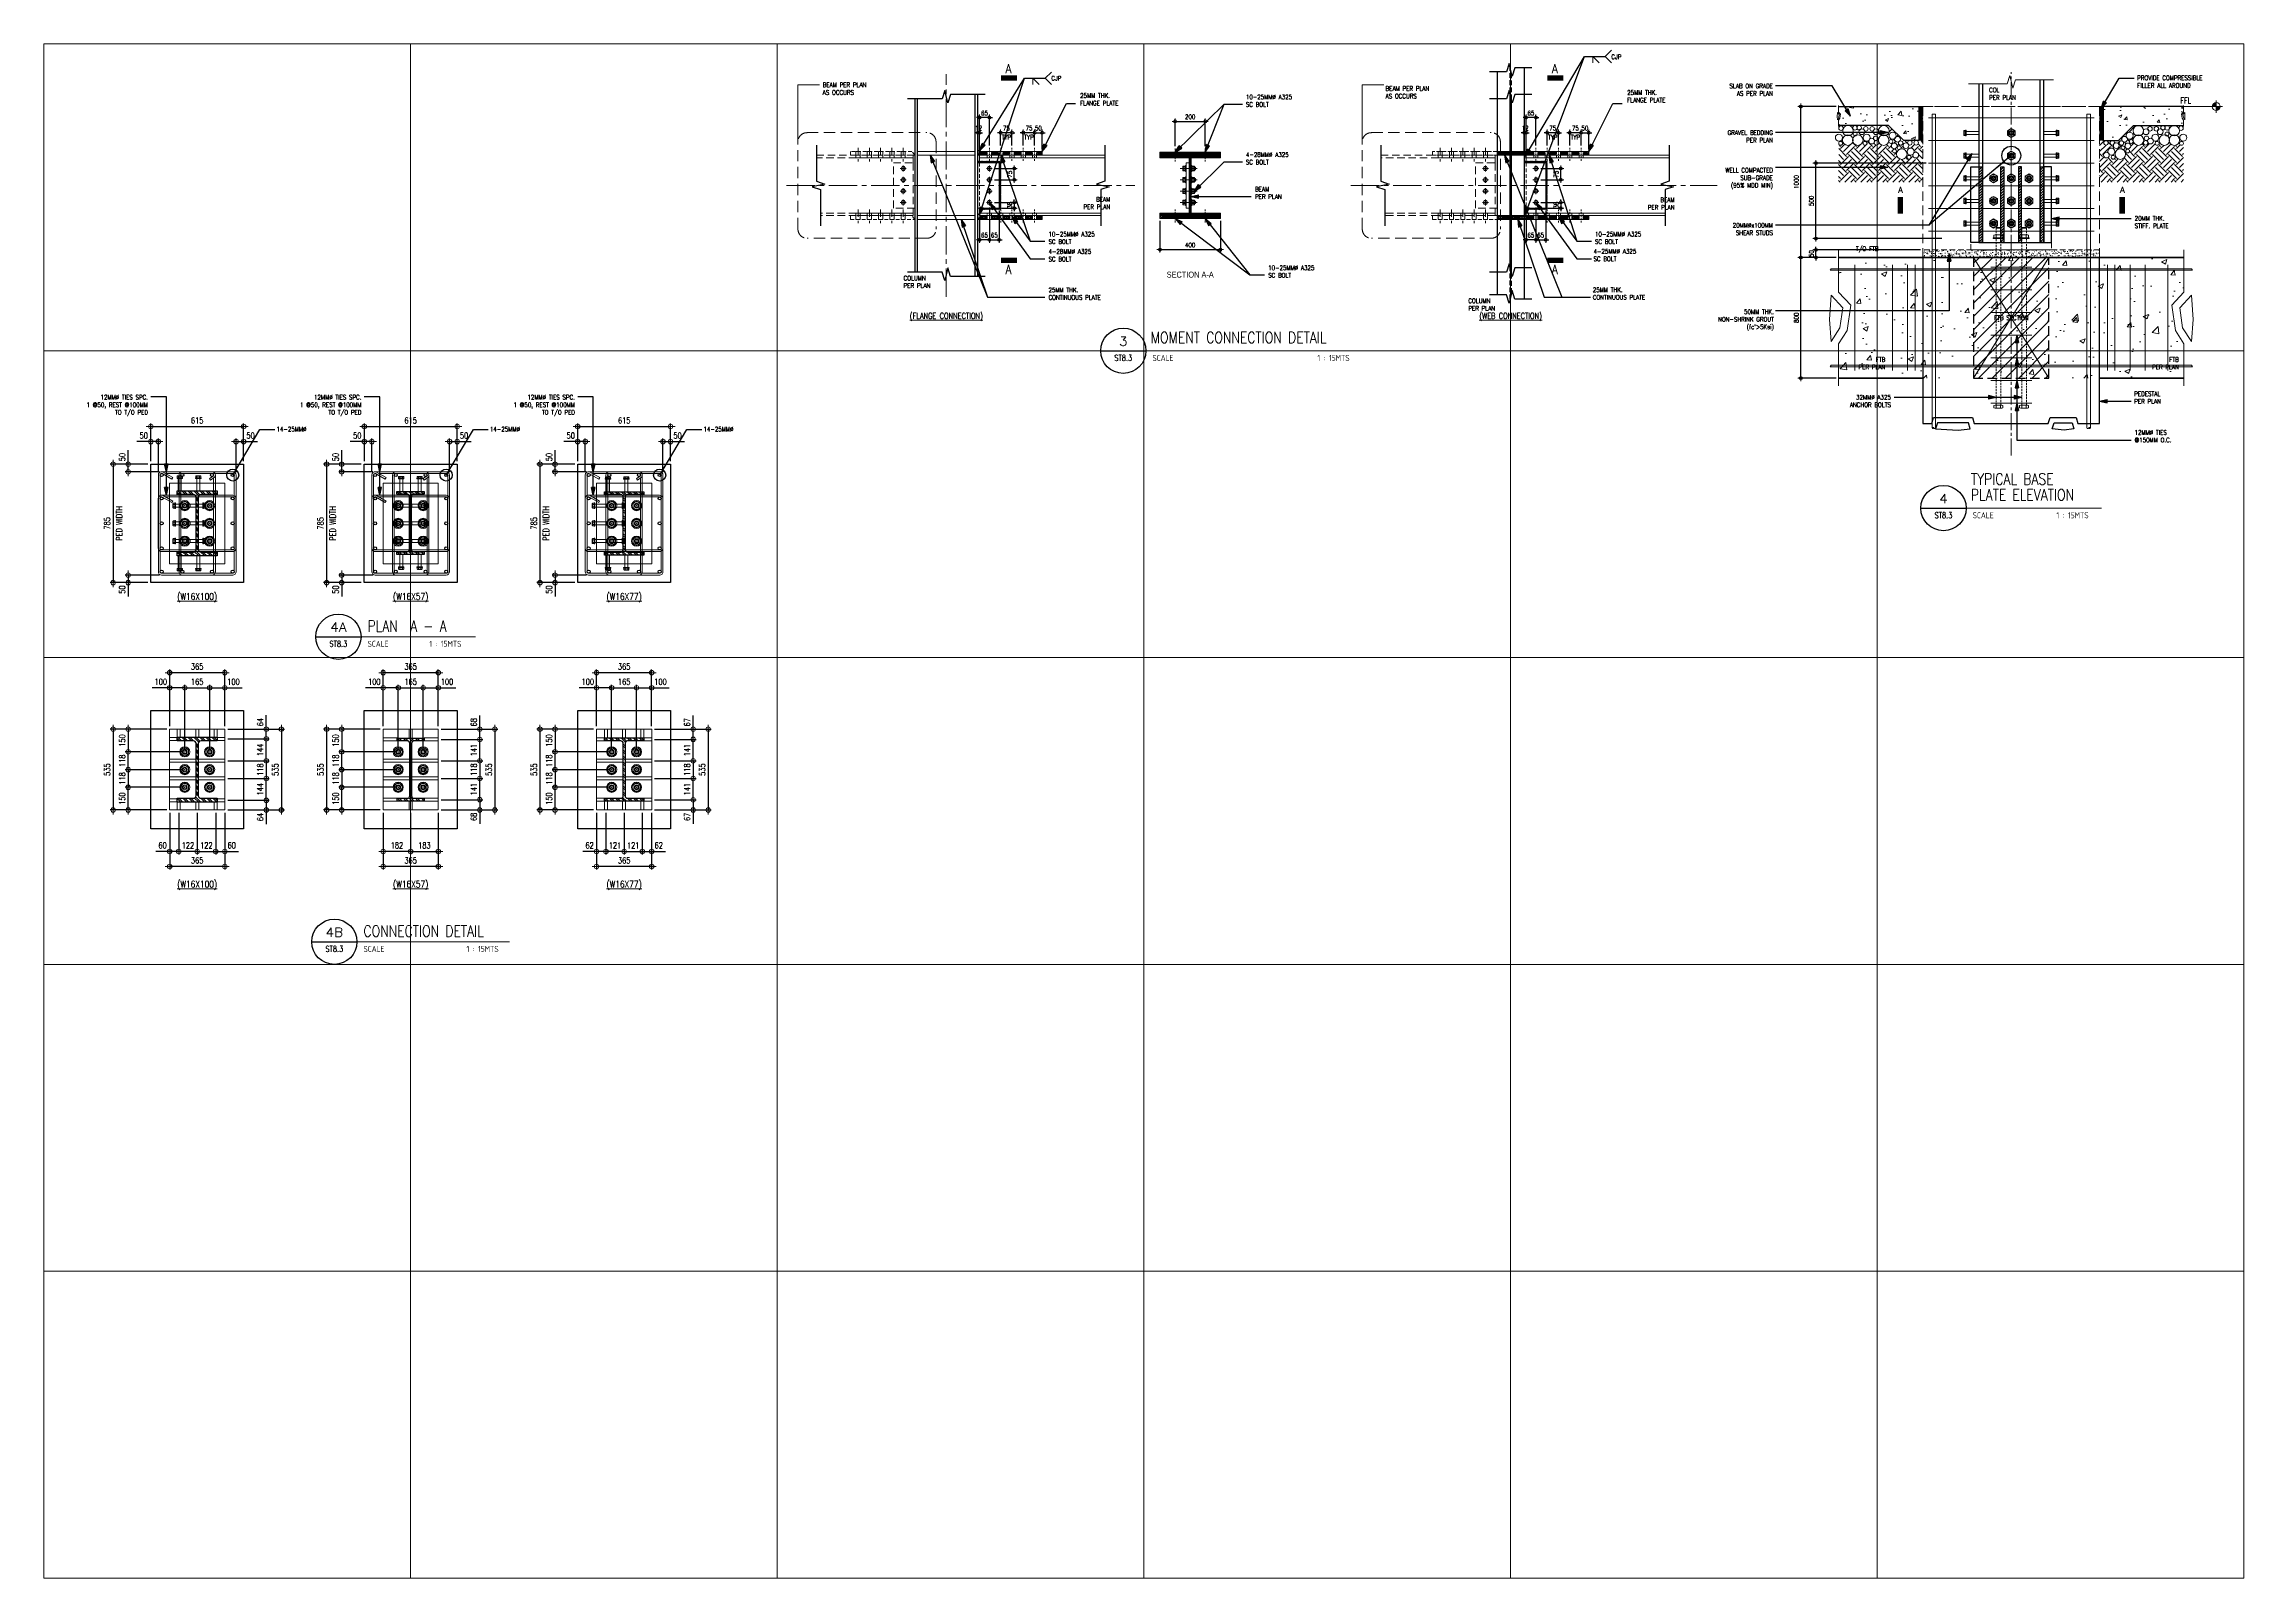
# Model space of a CAD drawing. Header units: millimetres. Extents: x 0 to 437400, y -7936 to 73710.
# Drawn here: x 14580 to 29160, y 0 to 10170 of the extents above; entities that cross this region are included whole.
import ezdxf
from ezdxf.enums import TextEntityAlignment as Align

# ---------------------------------------------------------------- set-up
doc = ezdxf.new("R2010")
doc.units = ezdxf.units.MM
doc.header["$LTSCALE"] = 10
doc.header["$MEASUREMENT"] = 0
for name, pattern in [('CENTER', [50.8, 31.75, -6.35, 6.35, -6.35]), ('CENTER2', [1.125, 0.75, -0.125, 0.125, -0.125]), ('HIDDEN', [0.375, 0.25, -0.125]), ('HIDDEN2', [0.1875, 0.125, -0.0625]), ('PHANTOM2', [1.25, 0.625, -0.125, 0.125, -0.125, 0.125, -0.125])]:
    doc.linetypes.add(name, pattern=pattern)
for name, color, linetype, lineweight in [('.1 - NUMBER 9', 9, 'Continuous', 9), ('.3 - YELLOW', 2, 'Continuous', 15), ('A_DIM', 1, 'Continuous', 5), ('BASE PLATE', 5, 'Continuous', 15), ('BOLT', 33, 'Continuous', 20), ('BOLT HOLES', 2, 'Continuous', 5), ('COLUMN', 5, 'Continuous', 30), ('DIM', 1, 'Continuous', 5), ('DRB TIES', 4, 'Continuous', 20), ('DRB002', 251, 'Continuous', 15), ('GROUTING', 2, 'Continuous', 13), ('HATCH', 8, 'Continuous', 5), ('OUTLINE', 1, 'HIDDEN', 15), ('PEDESTAL', 3, 'Continuous', 25), ('PEDESTAL CONCRETE', 3, 'Continuous', 25), ('PLATE', 2, 'Continuous', 18), ('S-Ablt', 1, 'Continuous', 9), ('S-ANNO-DIMS', 1, 'Continuous', 5), ('S-Anno-Symb', 143, 'PHANTOM2', 13), ('S-Anno-Text', 52, 'Continuous', 15), ('S-ANNO-WELD', 1, 'Continuous', 9), ('S-BEAM', 5, 'Continuous', 30), ('S-BEAM-IDEN', 2, 'Continuous', 9), ('S-BRACE', 2, 'Continuous', 9), ('S-DETL-FAST', 40, 'Continuous', 9), ('S-DETL-LN04', 4, 'Continuous', 9), ('S-DETL-LN8', 8, 'Continuous', 9), ('S_Bolt', 9, 'Continuous', 9), ('S_FTB SECTION', 7, 'HIDDEN', 30), ('S_GRID LINES', 252, 'Continuous', 5), ('S_GUSSET PLATE', 4, 'Continuous', 15), ('S_PLATE', 2, 'Continuous', 15), ('S_SLAB', 4, 'Continuous', 30), ('STIFFENER PLATE', 2, 'Continuous', 25)]:
    doc.layers.add(name, color=color, linetype=linetype, lineweight=lineweight)
doc.layers.add('A_LINE', color=1, linetype='Continuous')
doc.layers.add('TARGET-MAIN', color=1, linetype='Continuous')
doc.layers.add('GUIDE 000', color=3, linetype='Continuous', lineweight=0, plot=False)
doc.layers.add('S-DETL-GRID', color=62, linetype='Continuous', lineweight=9, plot=False)
doc.styles.add('1', font='simplex.shx', dxfattribs={"width": 0.8, "height": 20})
doc.styles.add('200', font='simplex.shx', dxfattribs={"width": 0.85, "height": 40})
doc.styles.add('80', font='simplex.shx', dxfattribs={"width": 0.8, "height": 40})
doc.styles.add('ARCHITEXT', font='architxt.shx', dxfattribs={"width": 0.85})
doc.styles.add('ROMANS12', font='ROMANS.shx', dxfattribs={"height": 1.125})
doc.styles.add('SIMPLEX', font='SIMPLEX.shx', dxfattribs={"width": 1.1})
doc.styles.add('TITLE1', font='HELV.shx', dxfattribs={"height": 500})
doc.dimstyles.new('DDIM15', dxfattribs={"dimtxt": 30, "dimasz": 10, "dimexe": 15, "dimexo": 15, "dimgap": 15, "dimtad": 1, "dimdec": 4, "dimrnd": 1, "dimdsep": 46, "dimtxsty": '1', "dimblk": 'CIR-1', "dimcen": 100, "dimclrd": 1, "dimclre": 1, "dimclrt": 3, "dimadec": 0, "dimazin": 0, "dimtfac": 1, "dimtdec": 4, "dimtix": 1, "dimtmove": 0, "dimatfit": 3, "dimfxl": 1, "dimtvp": 1, "dimtolj": 1, "dimtzin": 0, "dimarcsym": 0})
doc.dimstyles.new('DDIM20', dxfattribs={"dimtxt": 40, "dimasz": 0.4, "dimexe": 20, "dimexo": 20, "dimgap": 20, "dimtad": 1, "dimdec": 0, "dimrnd": 1, "dimdsep": 46, "dimtxsty": '80', "dimblk1": 'ESCADIM_ARW', "dimblk2": 'ESCADIM_ARW', "dimsah": 1, "dimcen": 50, "dimclrd": 1, "dimclre": 1, "dimclrt": 52, "dimadec": 0, "dimazin": 0, "dimtfac": 1, "dimtdec": 0, "dimtofl": 0, "dimtmove": 0, "dimatfit": 3, "dimldrblk": 'ESCADIM_ARW', "dimfxl": 1, "dimtolj": 1, "dimtzin": 0, "dimarcsym": 0})
doc.dimstyles.new('ESCA_ARW$7', dxfattribs={"dimtxt": 200, "dimasz": 1, "dimexe": 100, "dimexo": 100, "dimgap": 100, "dimtad": 1, "dimdec": 0, "dimrnd": 1, "dimdsep": 46, "dimtxsty": '1', "dimblk1": 'dim_arw', "dimblk2": 'dim_arw', "dimsah": 1, "dimcen": 50, "dimclrd": 1, "dimclre": 256, "dimclrt": 52, "dimadec": 0, "dimazin": 0, "dimtfac": 1, "dimtofl": 0, "dimtmove": 0, "dimatfit": 3, "dimldrblk": 'dim_arw', "dimfxl": 1, "dimtolj": 1, "dimtzin": 0, "dimarcsym": 0})
pattern_1 = [(135, (-63720.72, -9748.699), (-7.9549513, -7.9549513), []), (135, (-63720.72, -9743.395), (-7.9549513, -7.9549513), [])]
pattern_2 = [(135, (-60098.875, -9748.699), (-7.9549513, -7.9549513), []), (135, (-60098.875, -9743.395), (-7.9549513, -7.9549513), [])]

msp = doc.modelspace()

# ---------------------------------------------------------------- texts
at = {"layer": 'DIM', "color": 52, "char_height": 30, "style": '1'}
for s, insert, width, attachment_point in [('\\A1;\\pxql;CJP', (25742.76303, 10085.12052), 1550.6601726, 5), ('\\A1;\\pxql;CJP', (22076.1109, 9942.65013), 1640.2743111, 5), ('\\A1;\\pxql;BEAM\\PPER PLAN', (22605.71291, 9182.40971), 2864.4546283, 4)]:
    msp.add_mtext(s, dxfattribs=dict(at, insert=insert, width=width, attachment_point=attachment_point))
at = {"layer": 'DIM', "color": 3, "char_height": 60, "attachment_point": 5, "style": '200'}
for insert in [(20971.34852, 10007.04959), (24593.19358, 10007.04959), (20971.34852, 8675.03023), (24593.19358, 8675.03023)]:
    msp.add_mtext('\\A1;A', dxfattribs=dict(at, insert=insert))
at = {"layer": 'DIM', "color": 52, "char_height": 30, "style": '1'}
for s, insert, attachment_point in [('\\A1;\\pxql;BEAM PER PLAN\\PAS OCCURS', (19741.01967, 9873.97006), 4), ('\\A1;\\pxql;25MM THK.\\PFLANGE PLATE', (21446.72587, 9802.92815), 4), ('\\A1;10-25MM∅ A325\\PSC BOLT', (22545.21321, 9793.75636), 4), ('\\A1;\\pxql;BEAM PER PLAN\\PAS OCCURS', (23471.37514, 9849.6725), 4), ('\\A1;\\pxql;25MM THK.\\PFLANGE PLATE', (25072.00487, 9823.01183), 4), ('\\A1;4-28MM∅ A325\\PSC BOLT', (22545.21321, 9411.615), 4), ('\\A1;\\pxqr;BEAM \\PPER PLAN', (21557.12007, 9115.39989), 5), ('\\A1;\\pxqr;BEAM \\PPER PLAN', (25297.20212, 9111.66123), 5), ('\\A1;10-25MM∅ A325\\PSC BOLT', (21237.02465, 8884.13048), 4), ('\\A1;10-25MM∅ A325\\PSC BOLT', (24858.86971, 8884.13048), 4), ('\\A1;4-28MM∅ A325\\PSC BOLT', (21237.02465, 8768.9375), 4), ('\\A1;4-25MM∅ A325\\PSC BOLT', (24849.00267, 8770.05619), 4), ('\\A1;\\pxql;COLUMN \\PPER PLAN', (20365.62813, 8592.51437), 5), ('\\A1;10-25MM∅ A325\\PSC BOLT', (22692.86038, 8661.4375), 4), ('\\A1;\\pxql;25MM THK. \\PCONTINUOUS PLATE ', (21237.02465, 8514.45204), 4), ('\\A1;\\pxql;COLUMN \\PPER PLAN', (24108.05618, 8442.51437), 5), ('\\A1;\\pxql;25MM THK. \\PCONTINUOUS PLATE ', (24844.37196, 8515.57074), 4)]:
    msp.add_mtext(s, dxfattribs=dict(at, insert=insert, attachment_point=attachment_point))
at = {"layer": 'S-ANNO-DIMS', "color": 3, "insert": (28810.01583, 9774.77668), "char_height": 40, "attachment_point": 9, "style": '1'}
msp.add_mtext('\\pxql;{\\W0.8;FFL}', dxfattribs=at)
at = {"layer": 'S-Anno-Text', "color": 5, "style": 'TITLE1', "width": 0.8}
msp.add_text('SECTION A-A', height=40, dxfattribs=at).set_placement((22176.34784, 8640.90785), align=Align.MIDDLE_CENTER)
at = {"layer": 'S-Anno-Text', "style": 'ROMANS12'}
for s, insert, char_height, width, attachment_point in [('{\\W0.8;PROVIDE COMPRESSIBLE\\PFILLER ALL AROUND}', (28452.34471, 9960.09548, 0.00032), 30, 910.9117956, 1), ('\\pxqr;{\\W0.8;SLAB ON GRADE\\PAS PER PLAN}', (26038.02234, 9866.53418, 0.00032), 30, 1035.319301, 6), ('{\\W0.8;COL\\PPER PLAN}', (27470.934, 9879.77668, 0), 30, 910.9117956, 1), ('\\pxqr;{\\W0.8;GRAVEL BEDDING\\PPER PLAN}', (26038.02234, 9557.03418, 0.00032), 30, 1035.319301, 6), ('\\pxqr;{\\W0.8;WELL COMPACTED\\PSUB-GRADE\\P(95% MDD MIN)}', (26038.02234, 9277.91514, 0.00032), 30, 1035.319301, 6), ('\\pxqr;A', (25494.0752, 9222.77669, 0), 40, 1405.1648482, 1), ('\\pxqr;A', (27952.58131, 9222.77669, 0), 40, 416.658743, 1), ('\\pi1041.8;{\\W0.8;20MM∅x100MM\\P\\pi1062.7;SHEAR STUDS}', (26038.02234, 8943.03522, 0.00032), 30, 1470.3497258, 6), ('{\\W0.8;20MM THK.\\PSTIFF. PLATE}', (28435.64834, 9028.8974, 0.00032), 30, 910.9117956, 1), ('{\\W0.8;T/O FTB}', (26737.69771, 8828.09174, 0.00032), 30, 910.9117956, 3), ("\\pxqr;{\\W0.8;50MM THK. \\PNON-SHRINK GROUT\\P(fc'>5Ksi)}", (26044.48609, 8339.80014, 0.00032), 30, 910.9117956, 6), ('\\pxqc;{\\W0.8;FTB SECTION}', (27617.54111, 8354.59174, 1.3342), 30, 910.9117956, 5), ('\\pxqr;{\\W0.8;FTB\\PPER PLAN}', (26783.08879, 8093.59174, 0.00032), 30, 910.9117956, 3), ('\\pxqr;{\\W0.8;FTB\\PPER PLAN}', (27816.88521, 8093.59174, 0.00032), 30, 910.9117956, 1), ('{\\W0.8;12MM∅ TIES SPC.\\P1 @50, REST @100MM\\PTO T/O PED}', (15268.90521, 7772.96158, 0.00032), 30, 1035.319301, 6), ('{\\W0.8;12MM∅ TIES SPC.\\P1 @50, REST @100MM\\PTO T/O PED}', (16683.65521, 7772.96158, 0.00032), 30, 1035.319301, 6), ('{\\W0.8;12MM∅ TIES SPC.\\P1 @50, REST @100MM\\PTO T/O PED}', (18098.40521, 7772.96158, 0.00032), 30, 1035.319301, 6), ('{\\W0.8;32MM%%C A325\\PANCHOR BOLTS}', (26819.82565, 7842.85888, 0.00032), 30, 910.9117956, 3), ('{\\W0.8;PEDESTAL\\PPER PLAN}', (28432.631, 7865.54099, 0.00032), 30, 910.9117956, 1), ('{\\W0.8;14-25MM∅}', (16120.78236, 7616.35392, 0.00032), 30, 910.9117956, 4), ('{\\W0.8;14-25MM∅}', (17535.53236, 7616.35392, 0.00032), 30, 910.9117956, 4), ('{\\W0.8;14-25MM∅}', (18950.28236, 7616.35392, 0.00032), 30, 910.9117956, 4), ('{\\W0.8;12MM∅ TIES\\P@150MM O.C.}', (28434.58414, 7609.47071, 0.00032), 30, 910.9117956, 1)]:
    msp.add_mtext(s, dxfattribs=dict(at, insert=insert, char_height=char_height, width=width, attachment_point=attachment_point))
at = {"layer": 'S-Anno-Text', "color": 4, "width": 1019.9969191, "attachment_point": 5, "style": '1'}
for s, insert, char_height in [('{\\L(FLANGE CONNECTION)}', (20559.91795, 8360.67103), 40), ('{\\L(WEB CONNECTION)}', (24300, 8360.67103), 40), ('{\\L(W16X100)}', (15595.25, 6499.31158), 45), ('{\\L(W16X57)}', (17010, 6499.31158), 45), ('{\\L(W16X77)}', (18424.75, 6499.31158), 45), ('{\\L(W16X100)}', (15595.25, 4592.49999), 45), ('{\\L(W16X57)}', (17010, 4592.49999), 45), ('{\\L(W16X77)}', (18424.75, 4592.49999), 45)]:
    msp.add_mtext(s, dxfattribs=dict(at, insert=insert, char_height=char_height))

# ---------------------------------------------------------------- blocks, each defined once
blk = doc.blocks.new('BOLT', base_point=(6.579, 3.6798))
for p, q in [((6.571, 3.6847), (6.571, 3.6798)), ((6.575, 3.6847), (6.571, 3.6847)), ((6.575, 3.6858), (6.573, 3.6858)), ((6.575, 3.6798), (6.575, 3.6858)), ((6.575, 3.6858), (6.583, 3.6858)), ((6.575, 3.6847), (6.583, 3.6847)), ((6.585, 3.6858), (6.583, 3.6858)), ((6.583, 3.6798), (6.583, 3.6858)), ((6.587, 3.6847), (6.583, 3.6847)), ((6.587, 3.6798), (6.587, 3.6847))]:
    blk.add_line(p, q)
for centre, radius, start, end in [((6.573, 3.6833), 0.00241, 33.96962, 146.03038), ((6.579, 3.6777), 0.00805, 60.20585, 119.79415), ((6.585, 3.6833), 0.00241, 33.96962, 146.03038)]:
    blk.add_arc(centre, radius, start, end)
blk = doc.blocks.new('BOLT20')
at = {"color": 1}
for p, q in [((-18.5, 4.5), (-18.5, 0)), ((18.5, 4.5), (-18.5, 4.5)), ((-18.5, 0), (18.5, 0)), ((18.5, 0), (18.5, 4.5))]:
    blk.add_line(p, q, dxfattribs=at)
at = {"color": 1, "xscale": 2125, "yscale": 2000, "zscale": 2125}
blk.add_blockref('BOLT', (0, 4.5), dxfattribs=at)
blk = doc.blocks.new('blts')
at = {"layer": 'S-Ablt'}
blk.add_lwpolyline([(80662, 40014), (80745, 40014), (80745, 40034), (80662, 40034)], close=True, dxfattribs=at)
at = {"layer": 'S-Ablt', "xscale": -1, "rotation": 270}
blk.add_blockref('BOLT20', (80745, 40024), dxfattribs=at)
blk = doc.blocks.new('A$C2DA53F6D')
blk.add_circle((0, -16.6), 18.9)
at = {"color": 1}
for radius in [9, 6.03]:
    blk.add_circle((0, -16.6), radius, dxfattribs=at)
at = {"layer": 'GUIDE 000'}
blk.add_point((0, -16.6), dxfattribs=at)
at = {"layer": 'S_Bolt', "color": 9, "linetype": 'Continuous', "ltscale": 0.5}
blk.add_lwpolyline([(-14.4, -24.9), (-14.4, -8.3), (0, 0), (14.4, -8.3), (14.4, -24.9), (0, -33.3)], close=True, dxfattribs=at)
at = {"layer": 'S_Bolt', "color": 251, "linetype": 'Continuous', "ltscale": 0.5}
blk.add_circle((0, -16.6), 14.4, dxfattribs=at)
blk = doc.blocks.new('ESCADIM_ARW')
at = {"color": 9}
blk.add_line((75, 0), (-75, 0), dxfattribs=at)
blk.add_circle((0, 0), 37.5, dxfattribs=at)
blk = doc.blocks.new('*D137')
at = {"layer": 'Defpoints', "color": 0, "transparency": 16777216}
for p in [(15338, 7534), (15288, 7384), (15338, 7312)]:
    blk.add_point(p, dxfattribs=at)
at = {"layer": 'S-ANNO-DIMS', "color": 1, "lineweight": -2, "transparency": 16777216}
for p, q in [((15288, 7534), (15196, 7534)), ((15288, 7404), (15288, 7554)), ((15337, 7534), (15288, 7534)), ((15338, 7332), (15338, 7554))]:
    blk.add_line(p, q, dxfattribs=at)
at = {"layer": 'S-ANNO-DIMS', "color": 1, "lineweight": -2, "transparency": 16777216, "xscale": 0.4, "yscale": 0.4, "zscale": 0.4, "rotation": 180}
blk.add_blockref('ESCADIM_ARW', (15288, 7534), dxfattribs=at)
at = {"layer": 'S-ANNO-DIMS', "color": 1, "lineweight": -2, "transparency": 16777216, "xscale": 0.4, "yscale": 0.4, "zscale": 0.4}
blk.add_blockref('ESCADIM_ARW', (15338, 7534), dxfattribs=at)
at = {"layer": 'S-ANNO-DIMS', "color": 52, "transparency": 16777216, "insert": (15241, 7574), "char_height": 40, "attachment_point": 5, "style": '80'}
blk.add_mtext('\\A1;50', dxfattribs=at)
blk = doc.blocks.new('*D138')
at = {"layer": 'Defpoints', "color": 0, "transparency": 16777216}
for p in [(15138, 7334), (15288, 7384), (15365, 7334)]:
    blk.add_point(p, dxfattribs=at)
at = {"layer": 'S-ANNO-DIMS', "color": 1, "lineweight": -2, "transparency": 16777216}
for p, q in [((15138, 7384), (15138, 7477)), ((15268, 7384), (15118, 7384)), ((15345, 7334), (15118, 7334)), ((15138, 7335), (15138, 7384))]:
    blk.add_line(p, q, dxfattribs=at)
at = {"layer": 'S-ANNO-DIMS', "color": 1, "lineweight": -2, "transparency": 16777216, "xscale": 0.4, "yscale": 0.4, "zscale": 0.4}
for p, rotation in [((15138, 7384), 90), ((15138, 7334), 270)]:
    blk.add_blockref('ESCADIM_ARW', p, dxfattribs=dict(at, rotation=rotation))
at = {"layer": 'S-ANNO-DIMS', "color": 52, "transparency": 16777216, "insert": (15098, 7431), "char_height": 40, "attachment_point": 5, "rotation": 90, "style": '80'}
blk.add_mtext('\\A1;50', dxfattribs=at)
blk = doc.blocks.new('*D139')
at = {"layer": 'Defpoints', "color": 0, "transparency": 16777216}
for p in [(15903, 7634), (15288, 7384), (15903, 7384)]:
    blk.add_point(p, dxfattribs=at)
at = {"layer": 'S-ANNO-DIMS', "color": 1, "lineweight": -2, "transparency": 16777216}
for p, q in [((15288, 7404), (15288, 7654)), ((15288, 7634), (15902, 7634)), ((15903, 7404), (15903, 7654))]:
    blk.add_line(p, q, dxfattribs=at)
at = {"layer": 'S-ANNO-DIMS', "color": 1, "lineweight": -2, "transparency": 16777216, "xscale": 0.4, "yscale": 0.4, "zscale": 0.4, "rotation": 180}
blk.add_blockref('ESCADIM_ARW', (15288, 7634), dxfattribs=at)
at = {"layer": 'S-ANNO-DIMS', "color": 1, "lineweight": -2, "transparency": 16777216, "xscale": 0.4, "yscale": 0.4, "zscale": 0.4}
blk.add_blockref('ESCADIM_ARW', (15903, 7634), dxfattribs=at)
at = {"layer": 'S-ANNO-DIMS', "color": 52, "transparency": 16777216, "insert": (15595, 7674), "char_height": 40, "attachment_point": 5, "style": '80'}
blk.add_mtext('\\A1;615', dxfattribs=at)
blk = doc.blocks.new('*D140')
at = {"layer": 'Defpoints', "color": 0, "transparency": 16777216}
for p in [(15288, 7384), (15038, 6599), (15288, 6599)]:
    blk.add_point(p, dxfattribs=at)
at = {"layer": 'S-ANNO-DIMS', "color": 1, "lineweight": -2, "transparency": 16777216}
for p, q in [((15268, 7384), (15018, 7384)), ((15038, 7384), (15038, 6600)), ((15268, 6599), (15018, 6599))]:
    blk.add_line(p, q, dxfattribs=at)
at = {"layer": 'S-ANNO-DIMS', "color": 1, "lineweight": -2, "transparency": 16777216, "xscale": 0.4, "yscale": 0.4, "zscale": 0.4}
for p, rotation in [((15038, 7384), 90), ((15038, 6599), 270)]:
    blk.add_blockref('ESCADIM_ARW', p, dxfattribs=dict(at, rotation=rotation))
at = {"layer": 'S-ANNO-DIMS', "color": 52, "transparency": 16777216, "char_height": 40, "attachment_point": 5, "rotation": 90, "style": '80'}
for s, insert in [('\\A1;785', (14998, 6992)), ('\\A1;PED WIDTH', (15078, 6992))]:
    blk.add_mtext(s, dxfattribs=dict(at, insert=insert))
blk = doc.blocks.new('*D141')
at = {"layer": 'Defpoints', "color": 0, "transparency": 16777216}
for p in [(15853, 7534), (15853, 7312), (15903, 7384)]:
    blk.add_point(p, dxfattribs=at)
at = {"layer": 'S-ANNO-DIMS', "color": 1, "lineweight": -2, "transparency": 16777216}
for p, q in [((15853, 7332), (15853, 7554)), ((15853, 7534), (15902, 7534)), ((15903, 7404), (15903, 7554)), ((15903, 7534), (15995, 7534))]:
    blk.add_line(p, q, dxfattribs=at)
at = {"layer": 'S-ANNO-DIMS', "color": 1, "lineweight": -2, "transparency": 16777216, "xscale": 0.4, "yscale": 0.4, "zscale": 0.4, "rotation": 180}
blk.add_blockref('ESCADIM_ARW', (15853, 7534), dxfattribs=at)
at = {"layer": 'S-ANNO-DIMS', "color": 1, "lineweight": -2, "transparency": 16777216, "xscale": 0.4, "yscale": 0.4, "zscale": 0.4}
blk.add_blockref('ESCADIM_ARW', (15903, 7534), dxfattribs=at)
at = {"layer": 'S-ANNO-DIMS', "color": 52, "transparency": 16777216, "insert": (15949, 7574), "char_height": 40, "attachment_point": 5, "style": '80'}
blk.add_mtext('\\A1;50', dxfattribs=at)
blk = doc.blocks.new('*D142')
at = {"layer": 'Defpoints', "color": 0, "transparency": 16777216}
for p in [(15138, 6649), (15288, 6599), (15365, 6649)]:
    blk.add_point(p, dxfattribs=at)
at = {"layer": 'S-ANNO-DIMS', "color": 1, "lineweight": -2, "transparency": 16777216}
for p, q in [((15345, 6649), (15118, 6649)), ((15268, 6599), (15118, 6599)), ((15138, 6649), (15138, 6600)), ((15138, 6599), (15138, 6507))]:
    blk.add_line(p, q, dxfattribs=at)
at = {"layer": 'S-ANNO-DIMS', "color": 1, "lineweight": -2, "transparency": 16777216, "xscale": 0.4, "yscale": 0.4, "zscale": 0.4}
for p, rotation in [((15138, 6649), 90), ((15138, 6599), 270)]:
    blk.add_blockref('ESCADIM_ARW', p, dxfattribs=dict(at, rotation=rotation))
at = {"layer": 'S-ANNO-DIMS', "color": 52, "transparency": 16777216, "insert": (15098, 6553), "char_height": 40, "attachment_point": 5, "rotation": 90, "style": '80'}
blk.add_mtext('\\A1;50', dxfattribs=at)
blk = doc.blocks.new('dim_arw')
h = blk.add_hatch(color=256)
h.paths.add_polyline_path([(-125.6, 29.45), (0, 0), (-125.6, -29.45, -0.115681), (-132.51, 0, -0.115681)])
h.paths.add_polyline_path([(-249.02, 58.4), (-125.6, 29.45, 0.115681), (-132.51, 0, 0.115681), (-125.6, -29.45), (-249.02, -58.4)])
for p, q in [((0, 0), (-249.02, 58.4)), ((-249.02, 58.4), (-249.02, -58.4)), ((0, 0), (-249.02, -58.4))]:
    blk.add_line(p, q)
blk = doc.blocks.new('*D146')
at = {"layer": 'Defpoints', "color": 0, "transparency": 16777216}
for p in [(18167, 7534), (18117, 7384), (18167, 7312)]:
    blk.add_point(p, dxfattribs=at)
at = {"layer": 'S-ANNO-DIMS', "color": 1, "lineweight": -2, "transparency": 16777216}
for p, q in [((18117, 7534), (18025, 7534)), ((18117, 7404), (18117, 7554)), ((18167, 7534), (18118, 7534)), ((18167, 7332), (18167, 7554))]:
    blk.add_line(p, q, dxfattribs=at)
at = {"layer": 'S-ANNO-DIMS', "color": 1, "lineweight": -2, "transparency": 16777216, "xscale": 0.4, "yscale": 0.4, "zscale": 0.4, "rotation": 180}
blk.add_blockref('ESCADIM_ARW', (18117, 7534), dxfattribs=at)
at = {"layer": 'S-ANNO-DIMS', "color": 1, "lineweight": -2, "transparency": 16777216, "xscale": 0.4, "yscale": 0.4, "zscale": 0.4}
blk.add_blockref('ESCADIM_ARW', (18167, 7534), dxfattribs=at)
at = {"layer": 'S-ANNO-DIMS', "color": 52, "transparency": 16777216, "insert": (18071, 7574), "char_height": 40, "attachment_point": 5, "style": '80'}
blk.add_mtext('\\A1;50', dxfattribs=at)
blk = doc.blocks.new('*D143')
at = {"layer": 'Defpoints', "color": 0, "transparency": 16777216}
for p in [(17967, 7334), (18117, 7384), (18195, 7334)]:
    blk.add_point(p, dxfattribs=at)
at = {"layer": 'S-ANNO-DIMS', "color": 1, "lineweight": -2, "transparency": 16777216}
for p, q in [((17967, 7384), (17967, 7477)), ((18097, 7384), (17947, 7384)), ((18175, 7334), (17947, 7334)), ((17967, 7335), (17967, 7384))]:
    blk.add_line(p, q, dxfattribs=at)
at = {"layer": 'S-ANNO-DIMS', "color": 1, "lineweight": -2, "transparency": 16777216, "xscale": 0.4, "yscale": 0.4, "zscale": 0.4}
for p, rotation in [((17967, 7384), 90), ((17967, 7334), 270)]:
    blk.add_blockref('ESCADIM_ARW', p, dxfattribs=dict(at, rotation=rotation))
at = {"layer": 'S-ANNO-DIMS', "color": 52, "transparency": 16777216, "insert": (17927, 7431), "char_height": 40, "attachment_point": 5, "rotation": 90, "style": '80'}
blk.add_mtext('\\A1;50', dxfattribs=at)
blk = doc.blocks.new('*D147')
at = {"layer": 'Defpoints', "color": 0, "transparency": 16777216}
for p in [(18732, 7634), (18117, 7384), (18732, 7384)]:
    blk.add_point(p, dxfattribs=at)
at = {"layer": 'S-ANNO-DIMS', "color": 1, "lineweight": -2, "transparency": 16777216}
for p, q in [((18117, 7404), (18117, 7654)), ((18118, 7634), (18732, 7634)), ((18732, 7404), (18732, 7654))]:
    blk.add_line(p, q, dxfattribs=at)
at = {"layer": 'S-ANNO-DIMS', "color": 1, "lineweight": -2, "transparency": 16777216, "xscale": 0.4, "yscale": 0.4, "zscale": 0.4, "rotation": 180}
blk.add_blockref('ESCADIM_ARW', (18117, 7634), dxfattribs=at)
at = {"layer": 'S-ANNO-DIMS', "color": 1, "lineweight": -2, "transparency": 16777216, "xscale": 0.4, "yscale": 0.4, "zscale": 0.4}
blk.add_blockref('ESCADIM_ARW', (18732, 7634), dxfattribs=at)
at = {"layer": 'S-ANNO-DIMS', "color": 52, "transparency": 16777216, "insert": (18425, 7674), "char_height": 40, "attachment_point": 5, "style": '80'}
blk.add_mtext('\\A1;615', dxfattribs=at)
blk = doc.blocks.new('*D148')
at = {"layer": 'Defpoints', "color": 0, "transparency": 16777216}
for p in [(18117, 7384), (17867, 6599), (18117, 6599)]:
    blk.add_point(p, dxfattribs=at)
at = {"layer": 'S-ANNO-DIMS', "color": 1, "lineweight": -2, "transparency": 16777216}
for p, q in [((18097, 7384), (17847, 7384)), ((17867, 7384), (17867, 6600)), ((18097, 6599), (17847, 6599))]:
    blk.add_line(p, q, dxfattribs=at)
at = {"layer": 'S-ANNO-DIMS', "color": 1, "lineweight": -2, "transparency": 16777216, "xscale": 0.4, "yscale": 0.4, "zscale": 0.4}
for p, rotation in [((17867, 7384), 90), ((17867, 6599), 270)]:
    blk.add_blockref('ESCADIM_ARW', p, dxfattribs=dict(at, rotation=rotation))
at = {"layer": 'S-ANNO-DIMS', "color": 52, "transparency": 16777216, "char_height": 40, "attachment_point": 5, "rotation": 90, "style": '80'}
for s, insert in [('\\A1;785', (17827, 6992)), ('\\A1;PED WIDTH', (17907, 6992))]:
    blk.add_mtext(s, dxfattribs=dict(at, insert=insert))
blk = doc.blocks.new('*D145')
at = {"layer": 'Defpoints', "color": 0, "transparency": 16777216}
for p in [(18682, 7534), (18682, 7312), (18732, 7384)]:
    blk.add_point(p, dxfattribs=at)
at = {"layer": 'S-ANNO-DIMS', "color": 1, "lineweight": -2, "transparency": 16777216}
for p, q in [((18682, 7332), (18682, 7554)), ((18683, 7534), (18732, 7534)), ((18732, 7404), (18732, 7554)), ((18732, 7534), (18824, 7534))]:
    blk.add_line(p, q, dxfattribs=at)
at = {"layer": 'S-ANNO-DIMS', "color": 1, "lineweight": -2, "transparency": 16777216, "xscale": 0.4, "yscale": 0.4, "zscale": 0.4, "rotation": 180}
blk.add_blockref('ESCADIM_ARW', (18682, 7534), dxfattribs=at)
at = {"layer": 'S-ANNO-DIMS', "color": 1, "lineweight": -2, "transparency": 16777216, "xscale": 0.4, "yscale": 0.4, "zscale": 0.4}
blk.add_blockref('ESCADIM_ARW', (18732, 7534), dxfattribs=at)
at = {"layer": 'S-ANNO-DIMS', "color": 52, "transparency": 16777216, "insert": (18779, 7574), "char_height": 40, "attachment_point": 5, "style": '80'}
blk.add_mtext('\\A1;50', dxfattribs=at)
blk = doc.blocks.new('*D144')
at = {"layer": 'Defpoints', "color": 0, "transparency": 16777216}
for p in [(17967, 6649), (18117, 6599), (18195, 6649)]:
    blk.add_point(p, dxfattribs=at)
at = {"layer": 'S-ANNO-DIMS', "color": 1, "lineweight": -2, "transparency": 16777216}
for p, q in [((18175, 6649), (17947, 6649)), ((18097, 6599), (17947, 6599)), ((17967, 6649), (17967, 6600)), ((17967, 6599), (17967, 6507))]:
    blk.add_line(p, q, dxfattribs=at)
at = {"layer": 'S-ANNO-DIMS', "color": 1, "lineweight": -2, "transparency": 16777216, "xscale": 0.4, "yscale": 0.4, "zscale": 0.4}
for p, rotation in [((17967, 6649), 90), ((17967, 6599), 270)]:
    blk.add_blockref('ESCADIM_ARW', p, dxfattribs=dict(at, rotation=rotation))
at = {"layer": 'S-ANNO-DIMS', "color": 52, "transparency": 16777216, "insert": (17927, 6553), "char_height": 40, "attachment_point": 5, "rotation": 90, "style": '80'}
blk.add_mtext('\\A1;50', dxfattribs=at)
blk = doc.blocks.new('*D149')
at = {"layer": 'Defpoints', "color": 0, "transparency": 16777216}
for p in [(16753, 7534), (16703, 7384), (16753, 7312)]:
    blk.add_point(p, dxfattribs=at)
at = {"layer": 'S-ANNO-DIMS', "color": 1, "lineweight": -2, "transparency": 16777216}
for p, q in [((16703, 7534), (16610, 7534)), ((16703, 7404), (16703, 7554)), ((16752, 7534), (16703, 7534)), ((16753, 7332), (16753, 7554))]:
    blk.add_line(p, q, dxfattribs=at)
at = {"layer": 'S-ANNO-DIMS', "color": 1, "lineweight": -2, "transparency": 16777216, "xscale": 0.4, "yscale": 0.4, "zscale": 0.4, "rotation": 180}
blk.add_blockref('ESCADIM_ARW', (16703, 7534), dxfattribs=at)
at = {"layer": 'S-ANNO-DIMS', "color": 1, "lineweight": -2, "transparency": 16777216, "xscale": 0.4, "yscale": 0.4, "zscale": 0.4}
blk.add_blockref('ESCADIM_ARW', (16753, 7534), dxfattribs=at)
at = {"layer": 'S-ANNO-DIMS', "color": 52, "transparency": 16777216, "insert": (16656, 7574), "char_height": 40, "attachment_point": 5, "style": '80'}
blk.add_mtext('\\A1;50', dxfattribs=at)
blk = doc.blocks.new('*D150')
at = {"layer": 'Defpoints', "color": 0, "transparency": 16777216}
for p in [(16553, 7334), (16703, 7384), (16780, 7334)]:
    blk.add_point(p, dxfattribs=at)
at = {"layer": 'S-ANNO-DIMS', "color": 1, "lineweight": -2, "transparency": 16777216}
for p, q in [((16553, 7384), (16553, 7477)), ((16683, 7384), (16533, 7384)), ((16760, 7334), (16533, 7334)), ((16553, 7335), (16553, 7384))]:
    blk.add_line(p, q, dxfattribs=at)
at = {"layer": 'S-ANNO-DIMS', "color": 1, "lineweight": -2, "transparency": 16777216, "xscale": 0.4, "yscale": 0.4, "zscale": 0.4}
for p, rotation in [((16553, 7384), 90), ((16553, 7334), 270)]:
    blk.add_blockref('ESCADIM_ARW', p, dxfattribs=dict(at, rotation=rotation))
at = {"layer": 'S-ANNO-DIMS', "color": 52, "transparency": 16777216, "insert": (16513, 7431), "char_height": 40, "attachment_point": 5, "rotation": 90, "style": '80'}
blk.add_mtext('\\A1;50', dxfattribs=at)
blk = doc.blocks.new('*D151')
at = {"layer": 'Defpoints', "color": 0, "transparency": 16777216}
for p in [(17318, 7634), (16703, 7384), (17318, 7384)]:
    blk.add_point(p, dxfattribs=at)
at = {"layer": 'S-ANNO-DIMS', "color": 1, "lineweight": -2, "transparency": 16777216}
for p, q in [((16703, 7404), (16703, 7654)), ((16703, 7634), (17317, 7634)), ((17318, 7404), (17318, 7654))]:
    blk.add_line(p, q, dxfattribs=at)
at = {"layer": 'S-ANNO-DIMS', "color": 1, "lineweight": -2, "transparency": 16777216, "xscale": 0.4, "yscale": 0.4, "zscale": 0.4, "rotation": 180}
blk.add_blockref('ESCADIM_ARW', (16703, 7634), dxfattribs=at)
at = {"layer": 'S-ANNO-DIMS', "color": 1, "lineweight": -2, "transparency": 16777216, "xscale": 0.4, "yscale": 0.4, "zscale": 0.4}
blk.add_blockref('ESCADIM_ARW', (17318, 7634), dxfattribs=at)
at = {"layer": 'S-ANNO-DIMS', "color": 52, "transparency": 16777216, "insert": (17010, 7674), "char_height": 40, "attachment_point": 5, "style": '80'}
blk.add_mtext('\\A1;615', dxfattribs=at)
blk = doc.blocks.new('*D152')
at = {"layer": 'Defpoints', "color": 0, "transparency": 16777216}
for p in [(16703, 7384), (16453, 6599), (16703, 6599)]:
    blk.add_point(p, dxfattribs=at)
at = {"layer": 'S-ANNO-DIMS', "color": 1, "lineweight": -2, "transparency": 16777216}
for p, q in [((16683, 7384), (16433, 7384)), ((16453, 7384), (16453, 6600)), ((16683, 6599), (16433, 6599))]:
    blk.add_line(p, q, dxfattribs=at)
at = {"layer": 'S-ANNO-DIMS', "color": 1, "lineweight": -2, "transparency": 16777216, "xscale": 0.4, "yscale": 0.4, "zscale": 0.4}
for p, rotation in [((16453, 7384), 90), ((16453, 6599), 270)]:
    blk.add_blockref('ESCADIM_ARW', p, dxfattribs=dict(at, rotation=rotation))
at = {"layer": 'S-ANNO-DIMS', "color": 52, "transparency": 16777216, "char_height": 40, "attachment_point": 5, "rotation": 90, "style": '80'}
for s, insert in [('\\A1;785', (16413, 6992)), ('\\A1;PED WIDTH', (16493, 6992))]:
    blk.add_mtext(s, dxfattribs=dict(at, insert=insert))
blk = doc.blocks.new('*D153')
at = {"layer": 'Defpoints', "color": 0, "transparency": 16777216}
for p in [(17268, 7534), (17268, 7312), (17318, 7384)]:
    blk.add_point(p, dxfattribs=at)
at = {"layer": 'S-ANNO-DIMS', "color": 1, "lineweight": -2, "transparency": 16777216}
for p, q in [((17268, 7332), (17268, 7554)), ((17268, 7534), (17317, 7534)), ((17318, 7404), (17318, 7554)), ((17318, 7534), (17410, 7534))]:
    blk.add_line(p, q, dxfattribs=at)
at = {"layer": 'S-ANNO-DIMS', "color": 1, "lineweight": -2, "transparency": 16777216, "xscale": 0.4, "yscale": 0.4, "zscale": 0.4, "rotation": 180}
blk.add_blockref('ESCADIM_ARW', (17268, 7534), dxfattribs=at)
at = {"layer": 'S-ANNO-DIMS', "color": 1, "lineweight": -2, "transparency": 16777216, "xscale": 0.4, "yscale": 0.4, "zscale": 0.4}
blk.add_blockref('ESCADIM_ARW', (17318, 7534), dxfattribs=at)
at = {"layer": 'S-ANNO-DIMS', "color": 52, "transparency": 16777216, "insert": (17364, 7574), "char_height": 40, "attachment_point": 5, "style": '80'}
blk.add_mtext('\\A1;50', dxfattribs=at)
blk = doc.blocks.new('*D154')
at = {"layer": 'Defpoints', "color": 0, "transparency": 16777216}
for p in [(16553, 6649), (16703, 6599), (16780, 6649)]:
    blk.add_point(p, dxfattribs=at)
at = {"layer": 'S-ANNO-DIMS', "color": 1, "lineweight": -2, "transparency": 16777216}
for p, q in [((16760, 6649), (16533, 6649)), ((16683, 6599), (16533, 6599)), ((16553, 6649), (16553, 6600)), ((16553, 6599), (16553, 6507))]:
    blk.add_line(p, q, dxfattribs=at)
at = {"layer": 'S-ANNO-DIMS', "color": 1, "lineweight": -2, "transparency": 16777216, "xscale": 0.4, "yscale": 0.4, "zscale": 0.4}
for p, rotation in [((16553, 6649), 90), ((16553, 6599), 270)]:
    blk.add_blockref('ESCADIM_ARW', p, dxfattribs=dict(at, rotation=rotation))
at = {"layer": 'S-ANNO-DIMS', "color": 52, "transparency": 16777216, "insert": (16513, 6553), "char_height": 40, "attachment_point": 5, "rotation": 90, "style": '80'}
blk.add_mtext('\\A1;50', dxfattribs=at)
blk = doc.blocks.new('bltss')
at = {"color": 1}
for radius in [16, 10.7]:
    blk.add_circle((26921, 19121, 0), radius, dxfattribs=at)
at = {"layer": 'BOLT HOLES', "ltscale": 0.05}
blk.add_circle((26921, 19121, 0), 16, dxfattribs=at)
at = {"layer": 'GUIDE 000'}
blk.add_point((26921, 19121, 0), dxfattribs=at)
at = {"layer": 'S_Bolt', "color": 9, "linetype": 'Continuous', "ltscale": 0.5, "elevation": 0}
blk.add_lwpolyline([(26947, 19106), (26947, 19136), (26921, 19151), (26896, 19136), (26896, 19106), (26921, 19091)], close=True, dxfattribs=at)
at = {"layer": 'S_Bolt', "color": 251, "linetype": 'Continuous', "ltscale": 0.5}
blk.add_circle((26921, 19121, 0), 25.6, dxfattribs=at)
blk = doc.blocks.new('btssd')
at = {"layer": 'S-Ablt', "color": 253}
blk.add_lwpolyline([(26800, 19131), (26717, 19131), (26717, 19111), (26800, 19111)], close=True, dxfattribs=at)
at = {"layer": 'S-Ablt', "color": 253, "xscale": -1, "rotation": 90}
blk.add_blockref('BOLT20', (26717, 19121), dxfattribs=at)
blk = doc.blocks.new('CIR-1')
at = {"layer": 'A_DIM'}
for p, q in [((-2, 0), (2, 0)), ((0, -2), (0, 2))]:
    blk.add_line(p, q, dxfattribs=at)
at = {"layer": 'A_DIM', "color": 2}
blk.add_circle((0, 0), 1, dxfattribs=at)
blk = doc.blocks.new('*D155')
at = {"layer": 'Defpoints', "color": 0, "transparency": 16777216}
for p in [(26223, 8755), (26473, 8755), (26473, 7955)]:
    blk.add_point(p, dxfattribs=at)
at = {"layer": 'S-ANNO-DIMS', "color": 1, "lineweight": -2, "transparency": 16777216}
for p, q in [((26458, 8755), (26208, 8755)), ((26223, 7965), (26223, 8745)), ((26458, 7955), (26208, 7955))]:
    blk.add_line(p, q, dxfattribs=at)
at = {"layer": 'S-ANNO-DIMS', "color": 1, "lineweight": -2, "transparency": 16777216, "xscale": 10, "yscale": 10, "zscale": 10}
for p, rotation in [((26223, 8755), 90), ((26223, 7955), 270)]:
    blk.add_blockref('CIR-1', p, dxfattribs=dict(at, rotation=rotation))
at = {"layer": 'S-ANNO-DIMS', "color": 3, "transparency": 16777216, "insert": (26193, 8355), "char_height": 30, "attachment_point": 5, "rotation": 90, "style": '1'}
blk.add_mtext('\\A1;800', dxfattribs=at)
blk = doc.blocks.new('*D156')
at = {"layer": 'Defpoints', "color": 0, "transparency": 16777216}
for p in [(26223, 9755), (26473, 9755), (26473, 8755)]:
    blk.add_point(p, dxfattribs=at)
at = {"layer": 'S-ANNO-DIMS', "color": 1, "lineweight": -2, "transparency": 16777216}
for p, q in [((26458, 9755), (26208, 9755)), ((26223, 8765), (26223, 9745)), ((26458, 8755), (26208, 8755))]:
    blk.add_line(p, q, dxfattribs=at)
at = {"layer": 'S-ANNO-DIMS', "color": 1, "lineweight": -2, "transparency": 16777216, "xscale": 10, "yscale": 10, "zscale": 10}
for p, rotation in [((26223, 9755), 90), ((26223, 8755), 270)]:
    blk.add_blockref('CIR-1', p, dxfattribs=dict(at, rotation=rotation))
at = {"layer": 'S-ANNO-DIMS', "color": 3, "transparency": 16777216, "insert": (26193, 9255), "char_height": 30, "attachment_point": 5, "rotation": 90, "style": '1'}
blk.add_mtext('\\A1;1000', dxfattribs=at)
blk = doc.blocks.new('A$C33F0596B')
at = {"layer": 'S_Bolt', "ltscale": 20}
for p, q in [((-16.6, -1.2), (-16.6, -10.9)), ((-8.3, -1.2), (-8.3, -10.9)), ((8.3, -1.2), (8.3, -10.9)), ((16.6, -1.2), (16.6, -10.9))]:
    blk.add_line(p, q, dxfattribs=at)
at = {"layer": 'S_Bolt'}
blk.add_line((12.5, -12.1), (-12.5, -12.1), dxfattribs=at)
blk.add_lwpolyline([(12.5, 0), (-12.5, 0)], dxfattribs=at)
at = {"layer": 'S_Bolt', "ltscale": 20}
for centre, radius, start, end in [((-12.5, -7.7), 7.66, 57.13278, 122.86722), ((12.5, -7.7), 7.66, 57.13278, 122.86722), ((-12.5, -4.4), 7.66, 237.13278, 302.86722), ((0, -28.8), 28.8, 73.22135, 106.77865), ((0, 16.7), 28.8, 253.22135, 286.77865), ((12.5, -4.4), 7.66, 237.13278, 302.86722)]:
    blk.add_arc(centre, radius, start, end, dxfattribs=at)
blk = doc.blocks.new('BOLTS (1000MM)')
at = {"layer": 'BOLT', "linetype": 'HIDDEN', "ltscale": 5}
for p, q in [((-16, 69, 3), (-16, 25, 0)), ((16, 69, 3), (16, 25, 0))]:
    blk.add_line(p, q, dxfattribs=at)
blk.add_lwpolyline([(-16, 0), (16, 0), (16, -1104), (-16, -1104)], close=True, dxfattribs=at)
at = {"layer": 'S_Bolt', "ltscale": 25}
for p, q in [((-16, 69, 3), (-11, 74, 3)), ((16, 69, 3), (-16, 69, 3)), ((11, 74, 3), (-11, 74, 3)), ((16, 69, 3), (11, 74, 3))]:
    blk.add_line(p, q, dxfattribs=at)
at = {"layer": 'S_Bolt', "ltscale": 25, "elevation": 3}
blk.add_lwpolyline([(-34, 4), (33, 4), (33, 0), (-34, 0)], close=True, dxfattribs=at)
at = {"xscale": -1.774443666803286, "yscale": 1.774443666803292, "zscale": 1.774443666803286, "rotation": 180}
for p in [(0, 4, 3), (0, -1125)]:
    blk.add_blockref('A$C33F0596B', p, dxfattribs=at)
blk = doc.blocks.new('*D157')
at = {"layer": 'Defpoints', "color": 0, "transparency": 16777216}
for p in [(26323, 8805), (26473, 8755), (27032, 8805)]:
    blk.add_point(p, dxfattribs=at)
at = {"layer": 'S-ANNO-DIMS', "color": 1, "lineweight": -2, "transparency": 16777216}
for p, q in [((27017, 8805), (26308, 8805)), ((26458, 8755), (26308, 8755)), ((26323, 8815), (26323, 8825)), ((26323, 8755), (26323, 8805)), ((26323, 8745), (26323, 8735))]:
    blk.add_line(p, q, dxfattribs=at)
at = {"layer": 'S-ANNO-DIMS', "color": 1, "lineweight": -2, "transparency": 16777216, "xscale": 10, "yscale": 10, "zscale": 10}
for p, rotation in [((26323, 8805), 270), ((26323, 8755), 90)]:
    blk.add_blockref('CIR-1', p, dxfattribs=dict(at, rotation=rotation))
at = {"layer": 'S-ANNO-DIMS', "color": 3, "transparency": 16777216, "insert": (26293, 8780), "char_height": 30, "attachment_point": 5, "rotation": 90, "style": '1'}
blk.add_mtext('\\A1;50', dxfattribs=at)
blk = doc.blocks.new('*D158')
at = {"layer": 'Defpoints', "color": 0, "transparency": 16777216}
for p in [(26323, 9380), (27069, 9380), (27172, 8880)]:
    blk.add_point(p, dxfattribs=at)
at = {"layer": 'S-ANNO-DIMS', "color": 1, "lineweight": -2, "transparency": 16777216}
for p, q in [((27054, 9380), (26308, 9380)), ((26323, 8890), (26323, 9370)), ((27157, 8880), (26308, 8880))]:
    blk.add_line(p, q, dxfattribs=at)
at = {"layer": 'S-ANNO-DIMS', "color": 1, "lineweight": -2, "transparency": 16777216, "xscale": 10, "yscale": 10, "zscale": 10}
for p, rotation in [((26323, 9380), 90), ((26323, 8880), 270)]:
    blk.add_blockref('CIR-1', p, dxfattribs=dict(at, rotation=rotation))
at = {"layer": 'S-ANNO-DIMS', "color": 3, "transparency": 16777216, "insert": (26293, 9130), "char_height": 30, "attachment_point": 5, "rotation": 90, "style": '1'}
blk.add_mtext('\\A1;500', dxfattribs=at)
blk = doc.blocks.new('Elev_Pnt')
at = {"layer": 'S-Anno-Symb'}
h = blk.add_hatch(color=1, dxfattribs=at)
h.paths.add_polyline_path([(0, 110, 0.414214), (-110, 0), (0, 0)])
h.paths.add_polyline_path([(110, 0), (0, 0), (0, -110, 0.414214)])
at = {"layer": 'S-Anno-Symb', "color": 1, "linetype": 'Continuous'}
for p, q in [((0, -170), (0, 170)), ((-170, 0), (170, 0))]:
    blk.add_line(p, q, dxfattribs=at)
blk.add_circle((0, 0), 110, dxfattribs=at)
blk = doc.blocks.new('TARGET-DWGLABEL')
at = {"layer": 'TARGET-MAIN'}
blk.add_line((-7.5, 0), (7.5, 0), dxfattribs=at)
blk.add_circle((0, 0), 7.5, dxfattribs=at)
at = {"layer": 'TARGET-MAIN', "color": 2, "style": 'ARCHITEXT', "width": 0.85}
blk.add_text('SCALE', height=2, dxfattribs=at).set_placement((9.66, -2.36), align=Align.MIDDLE_LEFT)
at = {"layer": 'TARGET-MAIN', "color": 4, "style": 'ARCHITEXT', "width": 0.85}
blk.add_attdef('DWG_NO.', text='', height=3, dxfattribs=at).set_placement((0, 3.17), align=Align.MIDDLE_CENTER)
at = {"layer": 'TARGET-MAIN', "color": 6, "style": 'ARCHITEXT', "width": 0.85}
blk.add_attdef('DRAWING_TITLE', text='', height=5, dxfattribs=at).set_placement((9.08, 4.41), align=Align.MIDDLE_LEFT)
at = {"layer": 'TARGET-MAIN', "color": 3, "style": 'ARCHITEXT', "width": 0.85}
blk.add_attdef('SHT_NO.', text='', height=2, dxfattribs=at).set_placement((-0.02, -2.36), align=Align.MIDDLE_CENTER)
at = {"layer": 'TARGET-MAIN', "color": 2, "style": 'ARCHITEXT', "width": 0.85}
blk.add_attdef('SCALE', text='', height=2, dxfattribs=at).set_placement((69.6, -2.36), align=Align.MIDDLE_RIGHT)
blk = doc.blocks.new('*D160')
at = {"layer": 'Defpoints', "color": 0, "transparency": 16777216}
for p in [(15413, 5627), (15038, 5092), (15413, 5092)]:
    blk.add_point(p, dxfattribs=at)
at = {"layer": 'S-ANNO-DIMS', "color": 1, "lineweight": -2, "transparency": 16777216}
for p, q in [((15393, 5627), (15018, 5627)), ((15038, 5627), (15038, 5092)), ((15393, 5092), (15018, 5092))]:
    blk.add_line(p, q, dxfattribs=at)
at = {"layer": 'S-ANNO-DIMS', "color": 1, "lineweight": -2, "transparency": 16777216, "xscale": 0.4, "yscale": 0.4, "zscale": 0.4}
for p, rotation in [((15038, 5627), 90), ((15038, 5092), 270)]:
    blk.add_blockref('ESCADIM_ARW', p, dxfattribs=dict(at, rotation=rotation))
at = {"layer": 'S-ANNO-DIMS', "color": 52, "transparency": 16777216, "insert": (14998, 5359), "char_height": 40, "attachment_point": 5, "rotation": 90, "style": '80'}
blk.add_mtext('\\A1;535', dxfattribs=at)
blk = doc.blocks.new('*D159')
at = {"layer": 'Defpoints', "color": 0, "transparency": 16777216}
for p in [(15138, 5242), (15513, 5242), (15413, 5092)]:
    blk.add_point(p, dxfattribs=at)
at = {"layer": 'S-ANNO-DIMS', "color": 1, "lineweight": -2, "transparency": 16777216}
for p, q in [((15493, 5242), (15118, 5242)), ((15138, 5092), (15138, 5242)), ((15393, 5092), (15118, 5092))]:
    blk.add_line(p, q, dxfattribs=at)
at = {"layer": 'S-ANNO-DIMS', "color": 1, "lineweight": -2, "transparency": 16777216, "xscale": 0.4, "yscale": 0.4, "zscale": 0.4}
for p, rotation in [((15138, 5242), 90), ((15138, 5092), 270)]:
    blk.add_blockref('ESCADIM_ARW', p, dxfattribs=dict(at, rotation=rotation))
at = {"layer": 'S-ANNO-DIMS', "color": 52, "transparency": 16777216, "insert": (15098, 5167), "char_height": 40, "attachment_point": 5, "rotation": 90, "style": '80'}
blk.add_mtext('\\A1;150', dxfattribs=at)
blk = doc.blocks.new('*D161')
at = {"layer": 'Defpoints', "color": 0, "transparency": 16777216}
for p in [(15513, 5359), (15138, 5242), (15513, 5242)]:
    blk.add_point(p, dxfattribs=at)
at = {"layer": 'S-ANNO-DIMS', "color": 1, "lineweight": -2, "transparency": 16777216}
for p, q in [((15493, 5359), (15118, 5359)), ((15138, 5359), (15138, 5242)), ((15493, 5242), (15118, 5242))]:
    blk.add_line(p, q, dxfattribs=at)
at = {"layer": 'S-ANNO-DIMS', "color": 1, "lineweight": -2, "transparency": 16777216, "xscale": 0.4, "yscale": 0.4, "zscale": 0.4}
for p, rotation in [((15138, 5359), 90), ((15138, 5242), 270)]:
    blk.add_blockref('ESCADIM_ARW', p, dxfattribs=dict(at, rotation=rotation))
at = {"layer": 'S-ANNO-DIMS', "color": 52, "transparency": 16777216, "insert": (15098, 5301), "char_height": 40, "attachment_point": 5, "rotation": 90, "style": '80'}
blk.add_mtext('\\A1;118', dxfattribs=at)
blk = doc.blocks.new('*D162')
at = {"layer": 'Defpoints', "color": 0, "transparency": 16777216}
for p in [(15413, 5627), (15138, 5477), (15513, 5477)]:
    blk.add_point(p, dxfattribs=at)
at = {"layer": 'S-ANNO-DIMS', "color": 1, "lineweight": -2, "transparency": 16777216}
for p, q in [((15393, 5627), (15118, 5627)), ((15138, 5627), (15138, 5477)), ((15493, 5477), (15118, 5477))]:
    blk.add_line(p, q, dxfattribs=at)
at = {"layer": 'S-ANNO-DIMS', "color": 1, "lineweight": -2, "transparency": 16777216, "xscale": 0.4, "yscale": 0.4, "zscale": 0.4}
for p, rotation in [((15138, 5627), 90), ((15138, 5477), 270)]:
    blk.add_blockref('ESCADIM_ARW', p, dxfattribs=dict(at, rotation=rotation))
at = {"layer": 'S-ANNO-DIMS', "color": 52, "transparency": 16777216, "insert": (15098, 5552), "char_height": 40, "attachment_point": 5, "rotation": 90, "style": '80'}
blk.add_mtext('\\A1;150', dxfattribs=at)
blk = doc.blocks.new('*D163')
at = {"layer": 'Defpoints', "color": 0, "transparency": 16777216}
for p in [(15138, 5477), (15513, 5477), (15513, 5359)]:
    blk.add_point(p, dxfattribs=at)
at = {"layer": 'S-ANNO-DIMS', "color": 1, "lineweight": -2, "transparency": 16777216}
for p, q in [((15493, 5477), (15118, 5477)), ((15138, 5360), (15138, 5477)), ((15493, 5359), (15118, 5359))]:
    blk.add_line(p, q, dxfattribs=at)
at = {"layer": 'S-ANNO-DIMS', "color": 1, "lineweight": -2, "transparency": 16777216, "xscale": 0.4, "yscale": 0.4, "zscale": 0.4}
for p, rotation in [((15138, 5477), 90), ((15138, 5359), 270)]:
    blk.add_blockref('ESCADIM_ARW', p, dxfattribs=dict(at, rotation=rotation))
at = {"layer": 'S-ANNO-DIMS', "color": 52, "transparency": 16777216, "insert": (15098, 5418), "char_height": 40, "attachment_point": 5, "rotation": 90, "style": '80'}
blk.add_mtext('\\A1;118', dxfattribs=at)
blk = doc.blocks.new('*D164')
at = {"layer": 'Defpoints', "color": 0, "transparency": 16777216}
for p in [(15413, 6002), (15413, 5627), (15778, 5627)]:
    blk.add_point(p, dxfattribs=at)
at = {"layer": 'S-ANNO-DIMS', "color": 1, "lineweight": -2, "transparency": 16777216}
for p, q in [((15413, 5647), (15413, 6022)), ((15777, 6002), (15413, 6002)), ((15778, 5647), (15778, 6022))]:
    blk.add_line(p, q, dxfattribs=at)
at = {"layer": 'S-ANNO-DIMS', "color": 1, "lineweight": -2, "transparency": 16777216, "xscale": 0.4, "yscale": 0.4, "zscale": 0.4, "rotation": 180}
blk.add_blockref('ESCADIM_ARW', (15413, 6002), dxfattribs=at)
at = {"layer": 'S-ANNO-DIMS', "color": 1, "lineweight": -2, "transparency": 16777216, "xscale": 0.4, "yscale": 0.4, "zscale": 0.4}
blk.add_blockref('ESCADIM_ARW', (15778, 6002), dxfattribs=at)
at = {"layer": 'S-ANNO-DIMS', "color": 52, "transparency": 16777216, "insert": (15595, 6042), "char_height": 40, "attachment_point": 5, "style": '80'}
blk.add_mtext('\\A1;365', dxfattribs=at)
blk = doc.blocks.new('*D165')
at = {"layer": 'Defpoints', "color": 0, "transparency": 16777216}
for p in [(15413, 5902), (15413, 5627), (15513, 5477)]:
    blk.add_point(p, dxfattribs=at)
at = {"layer": 'S-ANNO-DIMS', "color": 1, "lineweight": -2, "transparency": 16777216}
for p, q in [((15413, 5902), (15296, 5902)), ((15413, 5647), (15413, 5922)), ((15512, 5902), (15413, 5902)), ((15513, 5497), (15513, 5922))]:
    blk.add_line(p, q, dxfattribs=at)
at = {"layer": 'S-ANNO-DIMS', "color": 1, "lineweight": -2, "transparency": 16777216, "xscale": 0.4, "yscale": 0.4, "zscale": 0.4, "rotation": 180}
blk.add_blockref('ESCADIM_ARW', (15413, 5902), dxfattribs=at)
at = {"layer": 'S-ANNO-DIMS', "color": 1, "lineweight": -2, "transparency": 16777216, "xscale": 0.4, "yscale": 0.4, "zscale": 0.4}
blk.add_blockref('ESCADIM_ARW', (15513, 5902), dxfattribs=at)
at = {"layer": 'S-ANNO-DIMS', "color": 52, "transparency": 16777216, "insert": (15354, 5942), "char_height": 40, "attachment_point": 5, "style": '80'}
blk.add_mtext('\\A1;100', dxfattribs=at)
blk = doc.blocks.new('*D166')
at = {"layer": 'Defpoints', "color": 0, "transparency": 16777216}
for p in [(15778, 5902), (15778, 5627), (15678, 5477)]:
    blk.add_point(p, dxfattribs=at)
at = {"layer": 'S-ANNO-DIMS', "color": 1, "lineweight": -2, "transparency": 16777216}
for p, q in [((15678, 5497), (15678, 5922)), ((15678, 5902), (15777, 5902)), ((15778, 5647), (15778, 5922)), ((15778, 5902), (15894, 5902))]:
    blk.add_line(p, q, dxfattribs=at)
at = {"layer": 'S-ANNO-DIMS', "color": 1, "lineweight": -2, "transparency": 16777216, "xscale": 0.4, "yscale": 0.4, "zscale": 0.4, "rotation": 180}
blk.add_blockref('ESCADIM_ARW', (15678, 5902), dxfattribs=at)
at = {"layer": 'S-ANNO-DIMS', "color": 1, "lineweight": -2, "transparency": 16777216, "xscale": 0.4, "yscale": 0.4, "zscale": 0.4}
blk.add_blockref('ESCADIM_ARW', (15778, 5902), dxfattribs=at)
at = {"layer": 'S-ANNO-DIMS', "color": 52, "transparency": 16777216, "insert": (15836, 5942), "char_height": 40, "attachment_point": 5, "style": '80'}
blk.add_mtext('\\A1;100', dxfattribs=at)
blk = doc.blocks.new('*D167')
at = {"layer": 'Defpoints', "color": 0, "transparency": 16777216}
for p in [(15678, 5902), (15513, 5477), (15678, 5477)]:
    blk.add_point(p, dxfattribs=at)
at = {"layer": 'S-ANNO-DIMS', "color": 1, "lineweight": -2, "transparency": 16777216}
for p, q in [((15513, 5497), (15513, 5922)), ((15513, 5902), (15677, 5902)), ((15678, 5497), (15678, 5922))]:
    blk.add_line(p, q, dxfattribs=at)
at = {"layer": 'S-ANNO-DIMS', "color": 1, "lineweight": -2, "transparency": 16777216, "xscale": 0.4, "yscale": 0.4, "zscale": 0.4, "rotation": 180}
blk.add_blockref('ESCADIM_ARW', (15513, 5902), dxfattribs=at)
at = {"layer": 'S-ANNO-DIMS', "color": 1, "lineweight": -2, "transparency": 16777216, "xscale": 0.4, "yscale": 0.4, "zscale": 0.4}
blk.add_blockref('ESCADIM_ARW', (15678, 5902), dxfattribs=at)
at = {"layer": 'S-ANNO-DIMS', "color": 52, "transparency": 16777216, "insert": (15595, 5942), "char_height": 40, "attachment_point": 5, "style": '80'}
blk.add_mtext('\\A1;165', dxfattribs=at)
blk = doc.blocks.new('*D168')
at = {"layer": 'Defpoints', "color": 0, "transparency": 16777216}
for p in [(16828, 6002), (16828, 5627), (17193, 5627)]:
    blk.add_point(p, dxfattribs=at)
at = {"layer": 'S-ANNO-DIMS', "color": 1, "lineweight": -2, "transparency": 16777216}
for p, q in [((16828, 5647), (16828, 6022)), ((17192, 6002), (16828, 6002)), ((17193, 5647), (17193, 6022))]:
    blk.add_line(p, q, dxfattribs=at)
at = {"layer": 'S-ANNO-DIMS', "color": 1, "lineweight": -2, "transparency": 16777216, "xscale": 0.4, "yscale": 0.4, "zscale": 0.4, "rotation": 180}
blk.add_blockref('ESCADIM_ARW', (16828, 6002), dxfattribs=at)
at = {"layer": 'S-ANNO-DIMS', "color": 1, "lineweight": -2, "transparency": 16777216, "xscale": 0.4, "yscale": 0.4, "zscale": 0.4}
blk.add_blockref('ESCADIM_ARW', (17193, 6002), dxfattribs=at)
at = {"layer": 'S-ANNO-DIMS', "color": 52, "transparency": 16777216, "insert": (17010, 6042), "char_height": 40, "attachment_point": 5, "style": '80'}
blk.add_mtext('\\A1;365', dxfattribs=at)
blk = doc.blocks.new('*D169')
at = {"layer": 'Defpoints', "color": 0, "transparency": 16777216}
for p in [(16828, 5902), (16828, 5627), (16928, 5477)]:
    blk.add_point(p, dxfattribs=at)
at = {"layer": 'S-ANNO-DIMS', "color": 1, "lineweight": -2, "transparency": 16777216}
for p, q in [((16828, 5902), (16711, 5902)), ((16828, 5647), (16828, 5922)), ((16927, 5902), (16828, 5902)), ((16928, 5497), (16928, 5922))]:
    blk.add_line(p, q, dxfattribs=at)
at = {"layer": 'S-ANNO-DIMS', "color": 1, "lineweight": -2, "transparency": 16777216, "xscale": 0.4, "yscale": 0.4, "zscale": 0.4, "rotation": 180}
blk.add_blockref('ESCADIM_ARW', (16828, 5902), dxfattribs=at)
at = {"layer": 'S-ANNO-DIMS', "color": 1, "lineweight": -2, "transparency": 16777216, "xscale": 0.4, "yscale": 0.4, "zscale": 0.4}
blk.add_blockref('ESCADIM_ARW', (16928, 5902), dxfattribs=at)
at = {"layer": 'S-ANNO-DIMS', "color": 52, "transparency": 16777216, "insert": (16769, 5942), "char_height": 40, "attachment_point": 5, "style": '80'}
blk.add_mtext('\\A1;100', dxfattribs=at)
blk = doc.blocks.new('*D170')
at = {"layer": 'Defpoints', "color": 0, "transparency": 16777216}
for p in [(17193, 5902), (17193, 5627), (17093, 5477)]:
    blk.add_point(p, dxfattribs=at)
at = {"layer": 'S-ANNO-DIMS', "color": 1, "lineweight": -2, "transparency": 16777216}
for p, q in [((17093, 5497), (17093, 5922)), ((17093, 5902), (17192, 5902)), ((17193, 5647), (17193, 5922)), ((17193, 5902), (17309, 5902))]:
    blk.add_line(p, q, dxfattribs=at)
at = {"layer": 'S-ANNO-DIMS', "color": 1, "lineweight": -2, "transparency": 16777216, "xscale": 0.4, "yscale": 0.4, "zscale": 0.4, "rotation": 180}
blk.add_blockref('ESCADIM_ARW', (17093, 5902), dxfattribs=at)
at = {"layer": 'S-ANNO-DIMS', "color": 1, "lineweight": -2, "transparency": 16777216, "xscale": 0.4, "yscale": 0.4, "zscale": 0.4}
blk.add_blockref('ESCADIM_ARW', (17193, 5902), dxfattribs=at)
at = {"layer": 'S-ANNO-DIMS', "color": 52, "transparency": 16777216, "insert": (17251, 5942), "char_height": 40, "attachment_point": 5, "style": '80'}
blk.add_mtext('\\A1;100', dxfattribs=at)
blk = doc.blocks.new('*D171')
at = {"layer": 'Defpoints', "color": 0, "transparency": 16777216}
for p in [(17093, 5902), (16928, 5477), (17093, 5477)]:
    blk.add_point(p, dxfattribs=at)
at = {"layer": 'S-ANNO-DIMS', "color": 1, "lineweight": -2, "transparency": 16777216}
for p, q in [((16928, 5497), (16928, 5922)), ((16928, 5902), (17092, 5902)), ((17093, 5497), (17093, 5922))]:
    blk.add_line(p, q, dxfattribs=at)
at = {"layer": 'S-ANNO-DIMS', "color": 1, "lineweight": -2, "transparency": 16777216, "xscale": 0.4, "yscale": 0.4, "zscale": 0.4, "rotation": 180}
blk.add_blockref('ESCADIM_ARW', (16928, 5902), dxfattribs=at)
at = {"layer": 'S-ANNO-DIMS', "color": 1, "lineweight": -2, "transparency": 16777216, "xscale": 0.4, "yscale": 0.4, "zscale": 0.4}
blk.add_blockref('ESCADIM_ARW', (17093, 5902), dxfattribs=at)
at = {"layer": 'S-ANNO-DIMS', "color": 52, "transparency": 16777216, "insert": (17010, 5942), "char_height": 40, "attachment_point": 5, "style": '80'}
blk.add_mtext('\\A1;165', dxfattribs=at)
blk = doc.blocks.new('*D172')
at = {"layer": 'Defpoints', "color": 0, "transparency": 16777216}
for p in [(18242, 6002), (18242, 5627), (18607, 5627)]:
    blk.add_point(p, dxfattribs=at)
at = {"layer": 'S-ANNO-DIMS', "color": 1, "lineweight": -2, "transparency": 16777216}
for p, q in [((18242, 5647), (18242, 6022)), ((18607, 6002), (18243, 6002)), ((18607, 5647), (18607, 6022))]:
    blk.add_line(p, q, dxfattribs=at)
at = {"layer": 'S-ANNO-DIMS', "color": 1, "lineweight": -2, "transparency": 16777216, "xscale": 0.4, "yscale": 0.4, "zscale": 0.4, "rotation": 180}
blk.add_blockref('ESCADIM_ARW', (18242, 6002), dxfattribs=at)
at = {"layer": 'S-ANNO-DIMS', "color": 1, "lineweight": -2, "transparency": 16777216, "xscale": 0.4, "yscale": 0.4, "zscale": 0.4}
blk.add_blockref('ESCADIM_ARW', (18607, 6002), dxfattribs=at)
at = {"layer": 'S-ANNO-DIMS', "color": 52, "transparency": 16777216, "insert": (18425, 6042), "char_height": 40, "attachment_point": 5, "style": '80'}
blk.add_mtext('\\A1;365', dxfattribs=at)
blk = doc.blocks.new('*D173')
at = {"layer": 'Defpoints', "color": 0, "transparency": 16777216}
for p in [(18242, 5902), (18242, 5627), (18342, 5477)]:
    blk.add_point(p, dxfattribs=at)
at = {"layer": 'S-ANNO-DIMS', "color": 1, "lineweight": -2, "transparency": 16777216}
for p, q in [((18242, 5902), (18126, 5902)), ((18242, 5647), (18242, 5922)), ((18342, 5902), (18243, 5902)), ((18342, 5497), (18342, 5922))]:
    blk.add_line(p, q, dxfattribs=at)
at = {"layer": 'S-ANNO-DIMS', "color": 1, "lineweight": -2, "transparency": 16777216, "xscale": 0.4, "yscale": 0.4, "zscale": 0.4, "rotation": 180}
blk.add_blockref('ESCADIM_ARW', (18242, 5902), dxfattribs=at)
at = {"layer": 'S-ANNO-DIMS', "color": 1, "lineweight": -2, "transparency": 16777216, "xscale": 0.4, "yscale": 0.4, "zscale": 0.4}
blk.add_blockref('ESCADIM_ARW', (18342, 5902), dxfattribs=at)
at = {"layer": 'S-ANNO-DIMS', "color": 52, "transparency": 16777216, "insert": (18184, 5942), "char_height": 40, "attachment_point": 5, "style": '80'}
blk.add_mtext('\\A1;100', dxfattribs=at)
blk = doc.blocks.new('*D174')
at = {"layer": 'Defpoints', "color": 0, "transparency": 16777216}
for p in [(18607, 5902), (18607, 5627), (18507, 5477)]:
    blk.add_point(p, dxfattribs=at)
at = {"layer": 'S-ANNO-DIMS', "color": 1, "lineweight": -2, "transparency": 16777216}
for p, q in [((18507, 5497), (18507, 5922)), ((18508, 5902), (18607, 5902)), ((18607, 5647), (18607, 5922)), ((18607, 5902), (18724, 5902))]:
    blk.add_line(p, q, dxfattribs=at)
at = {"layer": 'S-ANNO-DIMS', "color": 1, "lineweight": -2, "transparency": 16777216, "xscale": 0.4, "yscale": 0.4, "zscale": 0.4, "rotation": 180}
blk.add_blockref('ESCADIM_ARW', (18507, 5902), dxfattribs=at)
at = {"layer": 'S-ANNO-DIMS', "color": 1, "lineweight": -2, "transparency": 16777216, "xscale": 0.4, "yscale": 0.4, "zscale": 0.4}
blk.add_blockref('ESCADIM_ARW', (18607, 5902), dxfattribs=at)
at = {"layer": 'S-ANNO-DIMS', "color": 52, "transparency": 16777216, "insert": (18666, 5942), "char_height": 40, "attachment_point": 5, "style": '80'}
blk.add_mtext('\\A1;100', dxfattribs=at)
blk = doc.blocks.new('*D175')
at = {"layer": 'Defpoints', "color": 0, "transparency": 16777216}
for p in [(18507, 5902), (18342, 5477), (18507, 5477)]:
    blk.add_point(p, dxfattribs=at)
at = {"layer": 'S-ANNO-DIMS', "color": 1, "lineweight": -2, "transparency": 16777216}
for p, q in [((18342, 5497), (18342, 5922)), ((18343, 5902), (18507, 5902)), ((18507, 5497), (18507, 5922))]:
    blk.add_line(p, q, dxfattribs=at)
at = {"layer": 'S-ANNO-DIMS', "color": 1, "lineweight": -2, "transparency": 16777216, "xscale": 0.4, "yscale": 0.4, "zscale": 0.4, "rotation": 180}
blk.add_blockref('ESCADIM_ARW', (18342, 5902), dxfattribs=at)
at = {"layer": 'S-ANNO-DIMS', "color": 1, "lineweight": -2, "transparency": 16777216, "xscale": 0.4, "yscale": 0.4, "zscale": 0.4}
blk.add_blockref('ESCADIM_ARW', (18507, 5902), dxfattribs=at)
at = {"layer": 'S-ANNO-DIMS', "color": 52, "transparency": 16777216, "insert": (18425, 5942), "char_height": 40, "attachment_point": 5, "style": '80'}
blk.add_mtext('\\A1;165', dxfattribs=at)
blk = doc.blocks.new('*D176')
at = {"layer": 'Defpoints', "color": 0, "transparency": 16777216}
for p in [(16828, 5627), (16453, 5092), (16828, 5092)]:
    blk.add_point(p, dxfattribs=at)
at = {"layer": 'S-ANNO-DIMS', "color": 1, "lineweight": -2, "transparency": 16777216}
for p, q in [((16808, 5627), (16433, 5627)), ((16453, 5627), (16453, 5092)), ((16808, 5092), (16433, 5092))]:
    blk.add_line(p, q, dxfattribs=at)
at = {"layer": 'S-ANNO-DIMS', "color": 1, "lineweight": -2, "transparency": 16777216, "xscale": 0.4, "yscale": 0.4, "zscale": 0.4}
for p, rotation in [((16453, 5627), 90), ((16453, 5092), 270)]:
    blk.add_blockref('ESCADIM_ARW', p, dxfattribs=dict(at, rotation=rotation))
at = {"layer": 'S-ANNO-DIMS', "color": 52, "transparency": 16777216, "insert": (16413, 5359), "char_height": 40, "attachment_point": 5, "rotation": 90, "style": '80'}
blk.add_mtext('\\A1;535', dxfattribs=at)
blk = doc.blocks.new('*D177')
at = {"layer": 'Defpoints', "color": 0, "transparency": 16777216}
for p in [(16553, 5242), (16928, 5242), (16828, 5092)]:
    blk.add_point(p, dxfattribs=at)
at = {"layer": 'S-ANNO-DIMS', "color": 1, "lineweight": -2, "transparency": 16777216}
for p, q in [((16908, 5242), (16533, 5242)), ((16553, 5092), (16553, 5242)), ((16808, 5092), (16533, 5092))]:
    blk.add_line(p, q, dxfattribs=at)
at = {"layer": 'S-ANNO-DIMS', "color": 1, "lineweight": -2, "transparency": 16777216, "xscale": 0.4, "yscale": 0.4, "zscale": 0.4}
for p, rotation in [((16553, 5242), 90), ((16553, 5092), 270)]:
    blk.add_blockref('ESCADIM_ARW', p, dxfattribs=dict(at, rotation=rotation))
at = {"layer": 'S-ANNO-DIMS', "color": 52, "transparency": 16777216, "insert": (16513, 5167), "char_height": 40, "attachment_point": 5, "rotation": 90, "style": '80'}
blk.add_mtext('\\A1;150', dxfattribs=at)
blk = doc.blocks.new('*D178')
at = {"layer": 'Defpoints', "color": 0, "transparency": 16777216}
for p in [(16928, 5359), (16553, 5242), (16928, 5242)]:
    blk.add_point(p, dxfattribs=at)
at = {"layer": 'S-ANNO-DIMS', "color": 1, "lineweight": -2, "transparency": 16777216}
for p, q in [((16908, 5359), (16533, 5359)), ((16553, 5359), (16553, 5242)), ((16908, 5242), (16533, 5242))]:
    blk.add_line(p, q, dxfattribs=at)
at = {"layer": 'S-ANNO-DIMS', "color": 1, "lineweight": -2, "transparency": 16777216, "xscale": 0.4, "yscale": 0.4, "zscale": 0.4}
for p, rotation in [((16553, 5359), 90), ((16553, 5242), 270)]:
    blk.add_blockref('ESCADIM_ARW', p, dxfattribs=dict(at, rotation=rotation))
at = {"layer": 'S-ANNO-DIMS', "color": 52, "transparency": 16777216, "insert": (16513, 5301), "char_height": 40, "attachment_point": 5, "rotation": 90, "style": '80'}
blk.add_mtext('\\A1;118', dxfattribs=at)
blk = doc.blocks.new('*D179')
at = {"layer": 'Defpoints', "color": 0, "transparency": 16777216}
for p in [(16828, 5627), (16553, 5477), (16928, 5477)]:
    blk.add_point(p, dxfattribs=at)
at = {"layer": 'S-ANNO-DIMS', "color": 1, "lineweight": -2, "transparency": 16777216}
for p, q in [((16808, 5627), (16533, 5627)), ((16553, 5627), (16553, 5477)), ((16908, 5477), (16533, 5477))]:
    blk.add_line(p, q, dxfattribs=at)
at = {"layer": 'S-ANNO-DIMS', "color": 1, "lineweight": -2, "transparency": 16777216, "xscale": 0.4, "yscale": 0.4, "zscale": 0.4}
for p, rotation in [((16553, 5627), 90), ((16553, 5477), 270)]:
    blk.add_blockref('ESCADIM_ARW', p, dxfattribs=dict(at, rotation=rotation))
at = {"layer": 'S-ANNO-DIMS', "color": 52, "transparency": 16777216, "insert": (16513, 5552), "char_height": 40, "attachment_point": 5, "rotation": 90, "style": '80'}
blk.add_mtext('\\A1;150', dxfattribs=at)
blk = doc.blocks.new('*D180')
at = {"layer": 'Defpoints', "color": 0, "transparency": 16777216}
for p in [(16553, 5477), (16928, 5477), (16928, 5359)]:
    blk.add_point(p, dxfattribs=at)
at = {"layer": 'S-ANNO-DIMS', "color": 1, "lineweight": -2, "transparency": 16777216}
for p, q in [((16908, 5477), (16533, 5477)), ((16553, 5360), (16553, 5477)), ((16908, 5359), (16533, 5359))]:
    blk.add_line(p, q, dxfattribs=at)
at = {"layer": 'S-ANNO-DIMS', "color": 1, "lineweight": -2, "transparency": 16777216, "xscale": 0.4, "yscale": 0.4, "zscale": 0.4}
for p, rotation in [((16553, 5477), 90), ((16553, 5359), 270)]:
    blk.add_blockref('ESCADIM_ARW', p, dxfattribs=dict(at, rotation=rotation))
at = {"layer": 'S-ANNO-DIMS', "color": 52, "transparency": 16777216, "insert": (16513, 5418), "char_height": 40, "attachment_point": 5, "rotation": 90, "style": '80'}
blk.add_mtext('\\A1;118', dxfattribs=at)
blk = doc.blocks.new('*D181')
at = {"layer": 'Defpoints', "color": 0, "transparency": 16777216}
for p in [(18242, 5627), (17867, 5092), (18242, 5092)]:
    blk.add_point(p, dxfattribs=at)
at = {"layer": 'S-ANNO-DIMS', "color": 1, "lineweight": -2, "transparency": 16777216}
for p, q in [((18222, 5627), (17847, 5627)), ((17867, 5627), (17867, 5092)), ((18222, 5092), (17847, 5092))]:
    blk.add_line(p, q, dxfattribs=at)
at = {"layer": 'S-ANNO-DIMS', "color": 1, "lineweight": -2, "transparency": 16777216, "xscale": 0.4, "yscale": 0.4, "zscale": 0.4}
for p, rotation in [((17867, 5627), 90), ((17867, 5092), 270)]:
    blk.add_blockref('ESCADIM_ARW', p, dxfattribs=dict(at, rotation=rotation))
at = {"layer": 'S-ANNO-DIMS', "color": 52, "transparency": 16777216, "insert": (17827, 5359), "char_height": 40, "attachment_point": 5, "rotation": 90, "style": '80'}
blk.add_mtext('\\A1;535', dxfattribs=at)
blk = doc.blocks.new('*D182')
at = {"layer": 'Defpoints', "color": 0, "transparency": 16777216}
for p in [(17967, 5242), (18342, 5242), (18242, 5092)]:
    blk.add_point(p, dxfattribs=at)
at = {"layer": 'S-ANNO-DIMS', "color": 1, "lineweight": -2, "transparency": 16777216}
for p, q in [((18322, 5242), (17947, 5242)), ((17967, 5092), (17967, 5242)), ((18222, 5092), (17947, 5092))]:
    blk.add_line(p, q, dxfattribs=at)
at = {"layer": 'S-ANNO-DIMS', "color": 1, "lineweight": -2, "transparency": 16777216, "xscale": 0.4, "yscale": 0.4, "zscale": 0.4}
for p, rotation in [((17967, 5242), 90), ((17967, 5092), 270)]:
    blk.add_blockref('ESCADIM_ARW', p, dxfattribs=dict(at, rotation=rotation))
at = {"layer": 'S-ANNO-DIMS', "color": 52, "transparency": 16777216, "insert": (17927, 5167), "char_height": 40, "attachment_point": 5, "rotation": 90, "style": '80'}
blk.add_mtext('\\A1;150', dxfattribs=at)
blk = doc.blocks.new('*D183')
at = {"layer": 'Defpoints', "color": 0, "transparency": 16777216}
for p in [(18342, 5359), (17967, 5242), (18342, 5242)]:
    blk.add_point(p, dxfattribs=at)
at = {"layer": 'S-ANNO-DIMS', "color": 1, "lineweight": -2, "transparency": 16777216}
for p, q in [((18322, 5359), (17947, 5359)), ((17967, 5359), (17967, 5242)), ((18322, 5242), (17947, 5242))]:
    blk.add_line(p, q, dxfattribs=at)
at = {"layer": 'S-ANNO-DIMS', "color": 1, "lineweight": -2, "transparency": 16777216, "xscale": 0.4, "yscale": 0.4, "zscale": 0.4}
for p, rotation in [((17967, 5359), 90), ((17967, 5242), 270)]:
    blk.add_blockref('ESCADIM_ARW', p, dxfattribs=dict(at, rotation=rotation))
at = {"layer": 'S-ANNO-DIMS', "color": 52, "transparency": 16777216, "insert": (17927, 5301), "char_height": 40, "attachment_point": 5, "rotation": 90, "style": '80'}
blk.add_mtext('\\A1;118', dxfattribs=at)
blk = doc.blocks.new('*D184')
at = {"layer": 'Defpoints', "color": 0, "transparency": 16777216}
for p in [(18242, 5627), (17967, 5477), (18342, 5477)]:
    blk.add_point(p, dxfattribs=at)
at = {"layer": 'S-ANNO-DIMS', "color": 1, "lineweight": -2, "transparency": 16777216}
for p, q in [((18222, 5627), (17947, 5627)), ((17967, 5627), (17967, 5477)), ((18322, 5477), (17947, 5477))]:
    blk.add_line(p, q, dxfattribs=at)
at = {"layer": 'S-ANNO-DIMS', "color": 1, "lineweight": -2, "transparency": 16777216, "xscale": 0.4, "yscale": 0.4, "zscale": 0.4}
for p, rotation in [((17967, 5627), 90), ((17967, 5477), 270)]:
    blk.add_blockref('ESCADIM_ARW', p, dxfattribs=dict(at, rotation=rotation))
at = {"layer": 'S-ANNO-DIMS', "color": 52, "transparency": 16777216, "insert": (17927, 5552), "char_height": 40, "attachment_point": 5, "rotation": 90, "style": '80'}
blk.add_mtext('\\A1;150', dxfattribs=at)
blk = doc.blocks.new('*D185')
at = {"layer": 'Defpoints', "color": 0, "transparency": 16777216}
for p in [(17967, 5477), (18342, 5477), (18342, 5359)]:
    blk.add_point(p, dxfattribs=at)
at = {"layer": 'S-ANNO-DIMS', "color": 1, "lineweight": -2, "transparency": 16777216}
for p, q in [((18322, 5477), (17947, 5477)), ((17967, 5360), (17967, 5477)), ((18322, 5359), (17947, 5359))]:
    blk.add_line(p, q, dxfattribs=at)
at = {"layer": 'S-ANNO-DIMS', "color": 1, "lineweight": -2, "transparency": 16777216, "xscale": 0.4, "yscale": 0.4, "zscale": 0.4}
for p, rotation in [((17967, 5477), 90), ((17967, 5359), 270)]:
    blk.add_blockref('ESCADIM_ARW', p, dxfattribs=dict(at, rotation=rotation))
at = {"layer": 'S-ANNO-DIMS', "color": 52, "transparency": 16777216, "insert": (17927, 5418), "char_height": 40, "attachment_point": 5, "rotation": 90, "style": '80'}
blk.add_mtext('\\A1;118', dxfattribs=at)
blk = doc.blocks.new('*D186')
at = {"layer": 'Defpoints', "color": 0, "transparency": 16777216}
for p in [(18242, 5092), (18607, 5092), (18242, 4717)]:
    blk.add_point(p, dxfattribs=at)
at = {"layer": 'S-ANNO-DIMS', "color": 1, "lineweight": -2, "transparency": 16777216}
for p, q in [((18242, 5072), (18242, 4697)), ((18607, 5072), (18607, 4697)), ((18607, 4717), (18243, 4717))]:
    blk.add_line(p, q, dxfattribs=at)
at = {"layer": 'S-ANNO-DIMS', "color": 1, "lineweight": -2, "transparency": 16777216, "xscale": 0.4, "yscale": 0.4, "zscale": 0.4, "rotation": 180}
blk.add_blockref('ESCADIM_ARW', (18242, 4717), dxfattribs=at)
at = {"layer": 'S-ANNO-DIMS', "color": 1, "lineweight": -2, "transparency": 16777216, "xscale": 0.4, "yscale": 0.4, "zscale": 0.4}
blk.add_blockref('ESCADIM_ARW', (18607, 4717), dxfattribs=at)
at = {"layer": 'S-ANNO-DIMS', "color": 52, "transparency": 16777216, "insert": (18425, 4757), "char_height": 40, "attachment_point": 5, "style": '80'}
blk.add_mtext('\\A1;365', dxfattribs=at)
blk = doc.blocks.new('*D187')
at = {"layer": 'Defpoints', "color": 0, "transparency": 16777216}
for p in [(18304, 5092), (18425, 5092), (18304, 4817)]:
    blk.add_point(p, dxfattribs=at)
at = {"layer": 'S-ANNO-DIMS', "color": 1, "lineweight": -2, "transparency": 16777216}
for p, q in [((18304, 5072), (18304, 4797)), ((18425, 5072), (18425, 4797)), ((18424, 4817), (18304, 4817))]:
    blk.add_line(p, q, dxfattribs=at)
at = {"layer": 'S-ANNO-DIMS', "color": 1, "lineweight": -2, "transparency": 16777216, "xscale": 0.4, "yscale": 0.4, "zscale": 0.4, "rotation": 180}
blk.add_blockref('ESCADIM_ARW', (18304, 4817), dxfattribs=at)
at = {"layer": 'S-ANNO-DIMS', "color": 1, "lineweight": -2, "transparency": 16777216, "xscale": 0.4, "yscale": 0.4, "zscale": 0.4}
blk.add_blockref('ESCADIM_ARW', (18425, 4817), dxfattribs=at)
at = {"layer": 'S-ANNO-DIMS', "color": 52, "transparency": 16777216, "insert": (18364, 4857), "char_height": 40, "attachment_point": 5, "style": '80'}
blk.add_mtext('\\A1;121', dxfattribs=at)
blk = doc.blocks.new('*D188')
at = {"layer": 'Defpoints', "color": 0, "transparency": 16777216}
for p in [(18545, 5092), (18607, 5092), (18607, 4817)]:
    blk.add_point(p, dxfattribs=at)
at = {"layer": 'S-ANNO-DIMS', "color": 1, "lineweight": -2, "transparency": 16777216}
for p, q in [((18545, 5072), (18545, 4797)), ((18607, 5072), (18607, 4797)), ((18546, 4817), (18607, 4817)), ((18607, 4817), (18699, 4817))]:
    blk.add_line(p, q, dxfattribs=at)
at = {"layer": 'S-ANNO-DIMS', "color": 1, "lineweight": -2, "transparency": 16777216, "xscale": 0.4, "yscale": 0.4, "zscale": 0.4, "rotation": 180}
blk.add_blockref('ESCADIM_ARW', (18545, 4817), dxfattribs=at)
at = {"layer": 'S-ANNO-DIMS', "color": 1, "lineweight": -2, "transparency": 16777216, "xscale": 0.4, "yscale": 0.4, "zscale": 0.4}
blk.add_blockref('ESCADIM_ARW', (18607, 4817), dxfattribs=at)
at = {"layer": 'S-ANNO-DIMS', "color": 52, "transparency": 16777216, "insert": (18654, 4857), "char_height": 40, "attachment_point": 5, "style": '80'}
blk.add_mtext('\\A1;62', dxfattribs=at)
blk = doc.blocks.new('*D189')
at = {"layer": 'Defpoints', "color": 0, "transparency": 16777216}
for p in [(18425, 5092), (18545, 5092), (18545, 4817)]:
    blk.add_point(p, dxfattribs=at)
at = {"layer": 'S-ANNO-DIMS', "color": 1, "lineweight": -2, "transparency": 16777216}
for p, q in [((18425, 5072), (18425, 4797)), ((18545, 5072), (18545, 4797)), ((18425, 4817), (18545, 4817))]:
    blk.add_line(p, q, dxfattribs=at)
at = {"layer": 'S-ANNO-DIMS', "color": 1, "lineweight": -2, "transparency": 16777216, "xscale": 0.4, "yscale": 0.4, "zscale": 0.4, "rotation": 180}
blk.add_blockref('ESCADIM_ARW', (18425, 4817), dxfattribs=at)
at = {"layer": 'S-ANNO-DIMS', "color": 1, "lineweight": -2, "transparency": 16777216, "xscale": 0.4, "yscale": 0.4, "zscale": 0.4}
blk.add_blockref('ESCADIM_ARW', (18545, 4817), dxfattribs=at)
at = {"layer": 'S-ANNO-DIMS', "color": 52, "transparency": 16777216, "insert": (18485, 4857), "char_height": 40, "attachment_point": 5, "style": '80'}
blk.add_mtext('\\A1;121', dxfattribs=at)
blk = doc.blocks.new('*D190')
at = {"layer": 'Defpoints', "color": 0, "transparency": 16777216}
for p in [(18242, 5092), (18304, 5092), (18242, 4817)]:
    blk.add_point(p, dxfattribs=at)
at = {"layer": 'S-ANNO-DIMS', "color": 1, "lineweight": -2, "transparency": 16777216}
for p, q in [((18242, 5072), (18242, 4797)), ((18304, 5072), (18304, 4797)), ((18242, 4817), (18150, 4817)), ((18304, 4817), (18243, 4817))]:
    blk.add_line(p, q, dxfattribs=at)
at = {"layer": 'S-ANNO-DIMS', "color": 1, "lineweight": -2, "transparency": 16777216, "xscale": 0.4, "yscale": 0.4, "zscale": 0.4, "rotation": 180}
blk.add_blockref('ESCADIM_ARW', (18242, 4817), dxfattribs=at)
at = {"layer": 'S-ANNO-DIMS', "color": 1, "lineweight": -2, "transparency": 16777216, "xscale": 0.4, "yscale": 0.4, "zscale": 0.4}
blk.add_blockref('ESCADIM_ARW', (18304, 4817), dxfattribs=at)
at = {"layer": 'S-ANNO-DIMS', "color": 52, "transparency": 16777216, "insert": (18196, 4857), "char_height": 40, "attachment_point": 5, "style": '80'}
blk.add_mtext('\\A1;62', dxfattribs=at)
blk = doc.blocks.new('*D191')
at = {"layer": 'Defpoints', "color": 0, "transparency": 16777216}
for p in [(16828, 5092), (17193, 5092), (16828, 4717)]:
    blk.add_point(p, dxfattribs=at)
at = {"layer": 'S-ANNO-DIMS', "color": 1, "lineweight": -2, "transparency": 16777216}
for p, q in [((16828, 5072), (16828, 4697)), ((17193, 5072), (17193, 4697)), ((17192, 4717), (16828, 4717))]:
    blk.add_line(p, q, dxfattribs=at)
at = {"layer": 'S-ANNO-DIMS', "color": 1, "lineweight": -2, "transparency": 16777216, "xscale": 0.4, "yscale": 0.4, "zscale": 0.4, "rotation": 180}
blk.add_blockref('ESCADIM_ARW', (16828, 4717), dxfattribs=at)
at = {"layer": 'S-ANNO-DIMS', "color": 1, "lineweight": -2, "transparency": 16777216, "xscale": 0.4, "yscale": 0.4, "zscale": 0.4}
blk.add_blockref('ESCADIM_ARW', (17193, 4717), dxfattribs=at)
at = {"layer": 'S-ANNO-DIMS', "color": 52, "transparency": 16777216, "insert": (17010, 4757), "char_height": 40, "attachment_point": 5, "style": '80'}
blk.add_mtext('\\A1;365', dxfattribs=at)
blk = doc.blocks.new('*D192')
at = {"layer": 'Defpoints', "color": 0, "transparency": 16777216}
for p in [(16828, 5092), (17010, 5092), (16828, 4817)]:
    blk.add_point(p, dxfattribs=at)
at = {"layer": 'S-ANNO-DIMS', "color": 1, "lineweight": -2, "transparency": 16777216}
for p, q in [((16828, 5072), (16828, 4797)), ((17010, 5072), (17010, 4797)), ((17010, 4817), (16828, 4817))]:
    blk.add_line(p, q, dxfattribs=at)
at = {"layer": 'S-ANNO-DIMS', "color": 1, "lineweight": -2, "transparency": 16777216, "xscale": 0.4, "yscale": 0.4, "zscale": 0.4, "rotation": 180}
blk.add_blockref('ESCADIM_ARW', (16828, 4817), dxfattribs=at)
at = {"layer": 'S-ANNO-DIMS', "color": 1, "lineweight": -2, "transparency": 16777216, "xscale": 0.4, "yscale": 0.4, "zscale": 0.4}
blk.add_blockref('ESCADIM_ARW', (17010, 4817), dxfattribs=at)
at = {"layer": 'S-ANNO-DIMS', "color": 52, "transparency": 16777216, "insert": (16919, 4857), "char_height": 40, "attachment_point": 5, "style": '80'}
blk.add_mtext('\\A1;182', dxfattribs=at)
blk = doc.blocks.new('*D193')
at = {"layer": 'Defpoints', "color": 0, "transparency": 16777216}
for p in [(17010, 5092), (17193, 5092), (17193, 4817)]:
    blk.add_point(p, dxfattribs=at)
at = {"layer": 'S-ANNO-DIMS', "color": 1, "lineweight": -2, "transparency": 16777216}
for p, q in [((17010, 5072), (17010, 4797)), ((17193, 5072), (17193, 4797)), ((17010, 4817), (17192, 4817))]:
    blk.add_line(p, q, dxfattribs=at)
at = {"layer": 'S-ANNO-DIMS', "color": 1, "lineweight": -2, "transparency": 16777216, "xscale": 0.4, "yscale": 0.4, "zscale": 0.4, "rotation": 180}
blk.add_blockref('ESCADIM_ARW', (17010, 4817), dxfattribs=at)
at = {"layer": 'S-ANNO-DIMS', "color": 1, "lineweight": -2, "transparency": 16777216, "xscale": 0.4, "yscale": 0.4, "zscale": 0.4}
blk.add_blockref('ESCADIM_ARW', (17193, 4817), dxfattribs=at)
at = {"layer": 'S-ANNO-DIMS', "color": 52, "transparency": 16777216, "insert": (17101, 4857), "char_height": 40, "attachment_point": 5, "style": '80'}
blk.add_mtext('\\A1;183', dxfattribs=at)
blk = doc.blocks.new('*D194')
at = {"layer": 'Defpoints', "color": 0, "transparency": 16777216}
for p in [(15413, 5092), (15778, 5092), (15413, 4717)]:
    blk.add_point(p, dxfattribs=at)
at = {"layer": 'S-ANNO-DIMS', "color": 1, "lineweight": -2, "transparency": 16777216}
for p, q in [((15413, 5072), (15413, 4697)), ((15778, 5072), (15778, 4697)), ((15777, 4717), (15413, 4717))]:
    blk.add_line(p, q, dxfattribs=at)
at = {"layer": 'S-ANNO-DIMS', "color": 1, "lineweight": -2, "transparency": 16777216, "xscale": 0.4, "yscale": 0.4, "zscale": 0.4, "rotation": 180}
blk.add_blockref('ESCADIM_ARW', (15413, 4717), dxfattribs=at)
at = {"layer": 'S-ANNO-DIMS', "color": 1, "lineweight": -2, "transparency": 16777216, "xscale": 0.4, "yscale": 0.4, "zscale": 0.4}
blk.add_blockref('ESCADIM_ARW', (15778, 4717), dxfattribs=at)
at = {"layer": 'S-ANNO-DIMS', "color": 52, "transparency": 16777216, "insert": (15595, 4757), "char_height": 40, "attachment_point": 5, "style": '80'}
blk.add_mtext('\\A1;365', dxfattribs=at)
blk = doc.blocks.new('*D195')
at = {"layer": 'Defpoints', "color": 0, "transparency": 16777216}
for p in [(15473, 5092), (15595, 5092), (15473, 4817)]:
    blk.add_point(p, dxfattribs=at)
at = {"layer": 'S-ANNO-DIMS', "color": 1, "lineweight": -2, "transparency": 16777216}
for p, q in [((15473, 5072), (15473, 4797)), ((15595, 5072), (15595, 4797)), ((15595, 4817), (15473, 4817))]:
    blk.add_line(p, q, dxfattribs=at)
at = {"layer": 'S-ANNO-DIMS', "color": 1, "lineweight": -2, "transparency": 16777216, "xscale": 0.4, "yscale": 0.4, "zscale": 0.4, "rotation": 180}
blk.add_blockref('ESCADIM_ARW', (15473, 4817), dxfattribs=at)
at = {"layer": 'S-ANNO-DIMS', "color": 1, "lineweight": -2, "transparency": 16777216, "xscale": 0.4, "yscale": 0.4, "zscale": 0.4}
blk.add_blockref('ESCADIM_ARW', (15595, 4817), dxfattribs=at)
at = {"layer": 'S-ANNO-DIMS', "color": 52, "transparency": 16777216, "insert": (15534, 4857), "char_height": 40, "attachment_point": 5, "style": '80'}
blk.add_mtext('\\A1;122', dxfattribs=at)
blk = doc.blocks.new('*D196')
at = {"layer": 'Defpoints', "color": 0, "transparency": 16777216}
for p in [(15718, 5092), (15778, 5092), (15778, 4817)]:
    blk.add_point(p, dxfattribs=at)
at = {"layer": 'S-ANNO-DIMS', "color": 1, "lineweight": -2, "transparency": 16777216}
for p, q in [((15718, 5072), (15718, 4797)), ((15778, 5072), (15778, 4797)), ((15718, 4817), (15777, 4817)), ((15778, 4817), (15870, 4817))]:
    blk.add_line(p, q, dxfattribs=at)
at = {"layer": 'S-ANNO-DIMS', "color": 1, "lineweight": -2, "transparency": 16777216, "xscale": 0.4, "yscale": 0.4, "zscale": 0.4, "rotation": 180}
blk.add_blockref('ESCADIM_ARW', (15718, 4817), dxfattribs=at)
at = {"layer": 'S-ANNO-DIMS', "color": 1, "lineweight": -2, "transparency": 16777216, "xscale": 0.4, "yscale": 0.4, "zscale": 0.4}
blk.add_blockref('ESCADIM_ARW', (15778, 4817), dxfattribs=at)
at = {"layer": 'S-ANNO-DIMS', "color": 52, "transparency": 16777216, "insert": (15824, 4857), "char_height": 40, "attachment_point": 5, "style": '80'}
blk.add_mtext('\\A1;60', dxfattribs=at)
blk = doc.blocks.new('*D197')
at = {"layer": 'Defpoints', "color": 0, "transparency": 16777216}
for p in [(15595, 5092), (15718, 5092), (15718, 4817)]:
    blk.add_point(p, dxfattribs=at)
at = {"layer": 'S-ANNO-DIMS', "color": 1, "lineweight": -2, "transparency": 16777216}
for p, q in [((15595, 5072), (15595, 4797)), ((15718, 5072), (15718, 4797)), ((15596, 4817), (15717, 4817))]:
    blk.add_line(p, q, dxfattribs=at)
at = {"layer": 'S-ANNO-DIMS', "color": 1, "lineweight": -2, "transparency": 16777216, "xscale": 0.4, "yscale": 0.4, "zscale": 0.4, "rotation": 180}
blk.add_blockref('ESCADIM_ARW', (15595, 4817), dxfattribs=at)
at = {"layer": 'S-ANNO-DIMS', "color": 1, "lineweight": -2, "transparency": 16777216, "xscale": 0.4, "yscale": 0.4, "zscale": 0.4}
blk.add_blockref('ESCADIM_ARW', (15718, 4817), dxfattribs=at)
at = {"layer": 'S-ANNO-DIMS', "color": 52, "transparency": 16777216, "insert": (15656, 4857), "char_height": 40, "attachment_point": 5, "style": '80'}
blk.add_mtext('\\A1;122', dxfattribs=at)
blk = doc.blocks.new('*D198')
at = {"layer": 'Defpoints', "color": 0, "transparency": 16777216}
for p in [(15413, 5092), (15473, 5092), (15413, 4817)]:
    blk.add_point(p, dxfattribs=at)
at = {"layer": 'S-ANNO-DIMS', "color": 1, "lineweight": -2, "transparency": 16777216}
for p, q in [((15413, 5072), (15413, 4797)), ((15473, 5072), (15473, 4797)), ((15413, 4817), (15321, 4817)), ((15472, 4817), (15413, 4817))]:
    blk.add_line(p, q, dxfattribs=at)
at = {"layer": 'S-ANNO-DIMS', "color": 1, "lineweight": -2, "transparency": 16777216, "xscale": 0.4, "yscale": 0.4, "zscale": 0.4, "rotation": 180}
blk.add_blockref('ESCADIM_ARW', (15413, 4817), dxfattribs=at)
at = {"layer": 'S-ANNO-DIMS', "color": 1, "lineweight": -2, "transparency": 16777216, "xscale": 0.4, "yscale": 0.4, "zscale": 0.4}
blk.add_blockref('ESCADIM_ARW', (15473, 4817), dxfattribs=at)
at = {"layer": 'S-ANNO-DIMS', "color": 52, "transparency": 16777216, "insert": (15366, 4857), "char_height": 40, "attachment_point": 5, "style": '80'}
blk.add_mtext('\\A1;60', dxfattribs=at)
blk = doc.blocks.new('*D199')
at = {"layer": 'Defpoints', "color": 0, "transparency": 16777216}
for p in [(15778, 5627), (15778, 5092), (16153, 5092)]:
    blk.add_point(p, dxfattribs=at)
at = {"layer": 'S-ANNO-DIMS', "color": 1, "lineweight": -2, "transparency": 16777216}
for p, q in [((15798, 5627), (16173, 5627)), ((16153, 5627), (16153, 5092)), ((15798, 5092), (16173, 5092))]:
    blk.add_line(p, q, dxfattribs=at)
at = {"layer": 'S-ANNO-DIMS', "color": 1, "lineweight": -2, "transparency": 16777216, "xscale": 0.4, "yscale": 0.4, "zscale": 0.4}
for p, rotation in [((16153, 5627), 90), ((16153, 5092), 270)]:
    blk.add_blockref('ESCADIM_ARW', p, dxfattribs=dict(at, rotation=rotation))
at = {"layer": 'S-ANNO-DIMS', "color": 52, "transparency": 16777216, "insert": (16113, 5359), "char_height": 40, "attachment_point": 5, "rotation": 90, "style": '80'}
blk.add_mtext('\\A1;535', dxfattribs=at)
blk = doc.blocks.new('*D200')
at = {"layer": 'Defpoints', "color": 0, "transparency": 16777216}
for p in [(15778, 5301), (16053, 5301), (15778, 5156)]:
    blk.add_point(p, dxfattribs=at)
at = {"layer": 'S-ANNO-DIMS', "color": 1, "lineweight": -2, "transparency": 16777216}
for p, q in [((15798, 5301), (16073, 5301)), ((16053, 5157), (16053, 5300)), ((15798, 5156), (16073, 5156))]:
    blk.add_line(p, q, dxfattribs=at)
at = {"layer": 'S-ANNO-DIMS', "color": 1, "lineweight": -2, "transparency": 16777216, "xscale": 0.4, "yscale": 0.4, "zscale": 0.4}
for p, rotation in [((16053, 5301), 90), ((16053, 5156), 270)]:
    blk.add_blockref('ESCADIM_ARW', p, dxfattribs=dict(at, rotation=rotation))
at = {"layer": 'S-ANNO-DIMS', "color": 52, "transparency": 16777216, "insert": (16013, 5229), "char_height": 40, "attachment_point": 5, "rotation": 90, "style": '80'}
blk.add_mtext('\\A1;144', dxfattribs=at)
blk = doc.blocks.new('*D201')
at = {"layer": 'Defpoints', "color": 0, "transparency": 16777216}
for p in [(15778, 5418), (15778, 5301), (16053, 5301)]:
    blk.add_point(p, dxfattribs=at)
at = {"layer": 'S-ANNO-DIMS', "color": 1, "lineweight": -2, "transparency": 16777216}
for p, q in [((15798, 5418), (16073, 5418)), ((16053, 5418), (16053, 5301)), ((15798, 5301), (16073, 5301))]:
    blk.add_line(p, q, dxfattribs=at)
at = {"layer": 'S-ANNO-DIMS', "color": 1, "lineweight": -2, "transparency": 16777216, "xscale": 0.4, "yscale": 0.4, "zscale": 0.4}
for p, rotation in [((16053, 5418), 90), ((16053, 5301), 270)]:
    blk.add_blockref('ESCADIM_ARW', p, dxfattribs=dict(at, rotation=rotation))
at = {"layer": 'S-ANNO-DIMS', "color": 52, "transparency": 16777216, "insert": (16013, 5359), "char_height": 40, "attachment_point": 5, "rotation": 90, "style": '80'}
blk.add_mtext('\\A1;118', dxfattribs=at)
blk = doc.blocks.new('*D202')
at = {"layer": 'Defpoints', "color": 0, "transparency": 16777216}
for p in [(15778, 5627), (15778, 5563), (16053, 5627)]:
    blk.add_point(p, dxfattribs=at)
at = {"layer": 'S-ANNO-DIMS', "color": 1, "lineweight": -2, "transparency": 16777216}
for p, q in [((16053, 5627), (16053, 5721)), ((15798, 5627), (16073, 5627)), ((15798, 5563), (16073, 5563)), ((16053, 5563), (16053, 5627))]:
    blk.add_line(p, q, dxfattribs=at)
at = {"layer": 'S-ANNO-DIMS', "color": 1, "lineweight": -2, "transparency": 16777216, "xscale": 0.4, "yscale": 0.4, "zscale": 0.4}
for p, rotation in [((16053, 5627), 90), ((16053, 5563), 270)]:
    blk.add_blockref('ESCADIM_ARW', p, dxfattribs=dict(at, rotation=rotation))
at = {"layer": 'S-ANNO-DIMS', "color": 52, "transparency": 16777216, "insert": (16013, 5674), "char_height": 40, "attachment_point": 5, "rotation": 90, "style": '80'}
blk.add_mtext('\\A1;64', dxfattribs=at)
blk = doc.blocks.new('*D203')
at = {"layer": 'Defpoints', "color": 0, "transparency": 16777216}
for p in [(15778, 5563), (16053, 5563), (15778, 5418)]:
    blk.add_point(p, dxfattribs=at)
at = {"layer": 'S-ANNO-DIMS', "color": 1, "lineweight": -2, "transparency": 16777216}
for p, q in [((15798, 5563), (16073, 5563)), ((16053, 5419), (16053, 5562)), ((15798, 5418), (16073, 5418))]:
    blk.add_line(p, q, dxfattribs=at)
at = {"layer": 'S-ANNO-DIMS', "color": 1, "lineweight": -2, "transparency": 16777216, "xscale": 0.4, "yscale": 0.4, "zscale": 0.4}
for p, rotation in [((16053, 5563), 90), ((16053, 5418), 270)]:
    blk.add_blockref('ESCADIM_ARW', p, dxfattribs=dict(at, rotation=rotation))
at = {"layer": 'S-ANNO-DIMS', "color": 52, "transparency": 16777216, "insert": (16013, 5490), "char_height": 40, "attachment_point": 5, "rotation": 90, "style": '80'}
blk.add_mtext('\\A1;144', dxfattribs=at)
blk = doc.blocks.new('*D204')
at = {"layer": 'Defpoints', "color": 0, "transparency": 16777216}
for p in [(15778, 5156), (15778, 5092), (16053, 5092)]:
    blk.add_point(p, dxfattribs=at)
at = {"layer": 'S-ANNO-DIMS', "color": 1, "lineweight": -2, "transparency": 16777216}
for p, q in [((15798, 5156), (16073, 5156)), ((16053, 5156), (16053, 5092)), ((15798, 5092), (16073, 5092)), ((16053, 5092), (16053, 4998))]:
    blk.add_line(p, q, dxfattribs=at)
at = {"layer": 'S-ANNO-DIMS', "color": 1, "lineweight": -2, "transparency": 16777216, "xscale": 0.4, "yscale": 0.4, "zscale": 0.4}
for p, rotation in [((16053, 5156), 90), ((16053, 5092), 270)]:
    blk.add_blockref('ESCADIM_ARW', p, dxfattribs=dict(at, rotation=rotation))
at = {"layer": 'S-ANNO-DIMS', "color": 52, "transparency": 16777216, "insert": (16013, 5045), "char_height": 40, "attachment_point": 5, "rotation": 90, "style": '80'}
blk.add_mtext('\\A1;64', dxfattribs=at)
blk = doc.blocks.new('*D205')
at = {"layer": 'Defpoints', "color": 0, "transparency": 16777216}
for p in [(17193, 5627), (17193, 5092), (17568, 5092)]:
    blk.add_point(p, dxfattribs=at)
at = {"layer": 'S-ANNO-DIMS', "color": 1, "lineweight": -2, "transparency": 16777216}
for p, q in [((17213, 5627), (17588, 5627)), ((17568, 5627), (17568, 5092)), ((17213, 5092), (17588, 5092))]:
    blk.add_line(p, q, dxfattribs=at)
at = {"layer": 'S-ANNO-DIMS', "color": 1, "lineweight": -2, "transparency": 16777216, "xscale": 0.4, "yscale": 0.4, "zscale": 0.4}
for p, rotation in [((17568, 5627), 90), ((17568, 5092), 270)]:
    blk.add_blockref('ESCADIM_ARW', p, dxfattribs=dict(at, rotation=rotation))
at = {"layer": 'S-ANNO-DIMS', "color": 52, "transparency": 16777216, "insert": (17528, 5359), "char_height": 40, "attachment_point": 5, "rotation": 90, "style": '80'}
blk.add_mtext('\\A1;535', dxfattribs=at)
blk = doc.blocks.new('*D206')
at = {"layer": 'Defpoints', "color": 0, "transparency": 16777216}
for p in [(17193, 5301), (17468, 5301), (17193, 5160)]:
    blk.add_point(p, dxfattribs=at)
at = {"layer": 'S-ANNO-DIMS', "color": 1, "lineweight": -2, "transparency": 16777216}
for p, q in [((17213, 5301), (17488, 5301)), ((17468, 5160), (17468, 5300)), ((17213, 5160), (17488, 5160))]:
    blk.add_line(p, q, dxfattribs=at)
at = {"layer": 'S-ANNO-DIMS', "color": 1, "lineweight": -2, "transparency": 16777216, "xscale": 0.4, "yscale": 0.4, "zscale": 0.4}
for p, rotation in [((17468, 5301), 90), ((17468, 5160), 270)]:
    blk.add_blockref('ESCADIM_ARW', p, dxfattribs=dict(at, rotation=rotation))
at = {"layer": 'S-ANNO-DIMS', "color": 52, "transparency": 16777216, "insert": (17428, 5230), "char_height": 40, "attachment_point": 5, "rotation": 90, "style": '80'}
blk.add_mtext('\\A1;141', dxfattribs=at)
blk = doc.blocks.new('*D207')
at = {"layer": 'Defpoints', "color": 0, "transparency": 16777216}
for p in [(17193, 5418), (17193, 5301), (17468, 5301)]:
    blk.add_point(p, dxfattribs=at)
at = {"layer": 'S-ANNO-DIMS', "color": 1, "lineweight": -2, "transparency": 16777216}
for p, q in [((17213, 5418), (17488, 5418)), ((17468, 5418), (17468, 5301)), ((17213, 5301), (17488, 5301))]:
    blk.add_line(p, q, dxfattribs=at)
at = {"layer": 'S-ANNO-DIMS', "color": 1, "lineweight": -2, "transparency": 16777216, "xscale": 0.4, "yscale": 0.4, "zscale": 0.4}
for p, rotation in [((17468, 5418), 90), ((17468, 5301), 270)]:
    blk.add_blockref('ESCADIM_ARW', p, dxfattribs=dict(at, rotation=rotation))
at = {"layer": 'S-ANNO-DIMS', "color": 52, "transparency": 16777216, "insert": (17428, 5359), "char_height": 40, "attachment_point": 5, "rotation": 90, "style": '80'}
blk.add_mtext('\\A1;118', dxfattribs=at)
blk = doc.blocks.new('*D208')
at = {"layer": 'Defpoints', "color": 0, "transparency": 16777216}
for p in [(17193, 5627), (17193, 5559), (17468, 5627)]:
    blk.add_point(p, dxfattribs=at)
at = {"layer": 'S-ANNO-DIMS', "color": 1, "lineweight": -2, "transparency": 16777216}
for p, q in [((17468, 5627), (17468, 5719)), ((17213, 5627), (17488, 5627)), ((17213, 5559), (17488, 5559)), ((17468, 5559), (17468, 5627))]:
    blk.add_line(p, q, dxfattribs=at)
at = {"layer": 'S-ANNO-DIMS', "color": 1, "lineweight": -2, "transparency": 16777216, "xscale": 0.4, "yscale": 0.4, "zscale": 0.4}
for p, rotation in [((17468, 5627), 90), ((17468, 5559), 270)]:
    blk.add_blockref('ESCADIM_ARW', p, dxfattribs=dict(at, rotation=rotation))
at = {"layer": 'S-ANNO-DIMS', "color": 52, "transparency": 16777216, "insert": (17428, 5673), "char_height": 40, "attachment_point": 5, "rotation": 90, "style": '80'}
blk.add_mtext('\\A1;68', dxfattribs=at)
blk = doc.blocks.new('*D209')
at = {"layer": 'Defpoints', "color": 0, "transparency": 16777216}
for p in [(17193, 5559), (17468, 5559), (17193, 5418)]:
    blk.add_point(p, dxfattribs=at)
at = {"layer": 'S-ANNO-DIMS', "color": 1, "lineweight": -2, "transparency": 16777216}
for p, q in [((17213, 5559), (17488, 5559)), ((17468, 5419), (17468, 5559)), ((17213, 5418), (17488, 5418))]:
    blk.add_line(p, q, dxfattribs=at)
at = {"layer": 'S-ANNO-DIMS', "color": 1, "lineweight": -2, "transparency": 16777216, "xscale": 0.4, "yscale": 0.4, "zscale": 0.4}
for p, rotation in [((17468, 5559), 90), ((17468, 5418), 270)]:
    blk.add_blockref('ESCADIM_ARW', p, dxfattribs=dict(at, rotation=rotation))
at = {"layer": 'S-ANNO-DIMS', "color": 52, "transparency": 16777216, "insert": (17428, 5489), "char_height": 40, "attachment_point": 5, "rotation": 90, "style": '80'}
blk.add_mtext('\\A1;141', dxfattribs=at)
blk = doc.blocks.new('*D210')
at = {"layer": 'Defpoints', "color": 0, "transparency": 16777216}
for p in [(17193, 5160), (17193, 5092), (17468, 5092)]:
    blk.add_point(p, dxfattribs=at)
at = {"layer": 'S-ANNO-DIMS', "color": 1, "lineweight": -2, "transparency": 16777216}
for p, q in [((17213, 5160), (17488, 5160)), ((17468, 5160), (17468, 5092)), ((17213, 5092), (17488, 5092)), ((17468, 5092), (17468, 5000))]:
    blk.add_line(p, q, dxfattribs=at)
at = {"layer": 'S-ANNO-DIMS', "color": 1, "lineweight": -2, "transparency": 16777216, "xscale": 0.4, "yscale": 0.4, "zscale": 0.4}
for p, rotation in [((17468, 5160), 90), ((17468, 5092), 270)]:
    blk.add_blockref('ESCADIM_ARW', p, dxfattribs=dict(at, rotation=rotation))
at = {"layer": 'S-ANNO-DIMS', "color": 52, "transparency": 16777216, "insert": (17428, 5046), "char_height": 40, "attachment_point": 5, "rotation": 90, "style": '80'}
blk.add_mtext('\\A1;68', dxfattribs=at)
blk = doc.blocks.new('*D211')
at = {"layer": 'Defpoints', "color": 0, "transparency": 16777216}
for p in [(18607, 5627), (18607, 5092), (18982, 5092)]:
    blk.add_point(p, dxfattribs=at)
at = {"layer": 'S-ANNO-DIMS', "color": 1, "lineweight": -2, "transparency": 16777216}
for p, q in [((18627, 5627), (19002, 5627)), ((18982, 5627), (18982, 5092)), ((18627, 5092), (19002, 5092))]:
    blk.add_line(p, q, dxfattribs=at)
at = {"layer": 'S-ANNO-DIMS', "color": 1, "lineweight": -2, "transparency": 16777216, "xscale": 0.4, "yscale": 0.4, "zscale": 0.4}
for p, rotation in [((18982, 5627), 90), ((18982, 5092), 270)]:
    blk.add_blockref('ESCADIM_ARW', p, dxfattribs=dict(at, rotation=rotation))
at = {"layer": 'S-ANNO-DIMS', "color": 52, "transparency": 16777216, "insert": (18942, 5359), "char_height": 40, "attachment_point": 5, "rotation": 90, "style": '80'}
blk.add_mtext('\\A1;535', dxfattribs=at)
blk = doc.blocks.new('*D212')
at = {"layer": 'Defpoints', "color": 0, "transparency": 16777216}
for p in [(18607, 5301), (18882, 5301), (18607, 5159)]:
    blk.add_point(p, dxfattribs=at)
at = {"layer": 'S-ANNO-DIMS', "color": 1, "lineweight": -2, "transparency": 16777216}
for p, q in [((18627, 5301), (18902, 5301)), ((18882, 5160), (18882, 5300)), ((18627, 5159), (18902, 5159))]:
    blk.add_line(p, q, dxfattribs=at)
at = {"layer": 'S-ANNO-DIMS', "color": 1, "lineweight": -2, "transparency": 16777216, "xscale": 0.4, "yscale": 0.4, "zscale": 0.4}
for p, rotation in [((18882, 5301), 90), ((18882, 5159), 270)]:
    blk.add_blockref('ESCADIM_ARW', p, dxfattribs=dict(at, rotation=rotation))
at = {"layer": 'S-ANNO-DIMS', "color": 52, "transparency": 16777216, "insert": (18842, 5230), "char_height": 40, "attachment_point": 5, "rotation": 90, "style": '80'}
blk.add_mtext('\\A1;141', dxfattribs=at)
blk = doc.blocks.new('*D213')
at = {"layer": 'Defpoints', "color": 0, "transparency": 16777216}
for p in [(18607, 5418), (18607, 5301), (18882, 5301)]:
    blk.add_point(p, dxfattribs=at)
at = {"layer": 'S-ANNO-DIMS', "color": 1, "lineweight": -2, "transparency": 16777216}
for p, q in [((18627, 5418), (18902, 5418)), ((18882, 5418), (18882, 5301)), ((18627, 5301), (18902, 5301))]:
    blk.add_line(p, q, dxfattribs=at)
at = {"layer": 'S-ANNO-DIMS', "color": 1, "lineweight": -2, "transparency": 16777216, "xscale": 0.4, "yscale": 0.4, "zscale": 0.4}
for p, rotation in [((18882, 5418), 90), ((18882, 5301), 270)]:
    blk.add_blockref('ESCADIM_ARW', p, dxfattribs=dict(at, rotation=rotation))
at = {"layer": 'S-ANNO-DIMS', "color": 52, "transparency": 16777216, "insert": (18842, 5359), "char_height": 40, "attachment_point": 5, "rotation": 90, "style": '80'}
blk.add_mtext('\\A1;118', dxfattribs=at)
blk = doc.blocks.new('*D214')
at = {"layer": 'Defpoints', "color": 0, "transparency": 16777216}
for p in [(18607, 5627), (18607, 5560), (18882, 5627)]:
    blk.add_point(p, dxfattribs=at)
at = {"layer": 'S-ANNO-DIMS', "color": 1, "lineweight": -2, "transparency": 16777216}
for p, q in [((18882, 5627), (18882, 5719)), ((18627, 5627), (18902, 5627)), ((18627, 5560), (18902, 5560)), ((18882, 5560), (18882, 5627))]:
    blk.add_line(p, q, dxfattribs=at)
at = {"layer": 'S-ANNO-DIMS', "color": 1, "lineweight": -2, "transparency": 16777216, "xscale": 0.4, "yscale": 0.4, "zscale": 0.4}
for p, rotation in [((18882, 5627), 90), ((18882, 5560), 270)]:
    blk.add_blockref('ESCADIM_ARW', p, dxfattribs=dict(at, rotation=rotation))
at = {"layer": 'S-ANNO-DIMS', "color": 52, "transparency": 16777216, "insert": (18842, 5673), "char_height": 40, "attachment_point": 5, "rotation": 90, "style": '80'}
blk.add_mtext('\\A1;67', dxfattribs=at)
blk = doc.blocks.new('*D215')
at = {"layer": 'Defpoints', "color": 0, "transparency": 16777216}
for p in [(18607, 5560), (18882, 5560), (18607, 5418)]:
    blk.add_point(p, dxfattribs=at)
at = {"layer": 'S-ANNO-DIMS', "color": 1, "lineweight": -2, "transparency": 16777216}
for p, q in [((18627, 5560), (18902, 5560)), ((18882, 5419), (18882, 5559)), ((18627, 5418), (18902, 5418))]:
    blk.add_line(p, q, dxfattribs=at)
at = {"layer": 'S-ANNO-DIMS', "color": 1, "lineweight": -2, "transparency": 16777216, "xscale": 0.4, "yscale": 0.4, "zscale": 0.4}
for p, rotation in [((18882, 5560), 90), ((18882, 5418), 270)]:
    blk.add_blockref('ESCADIM_ARW', p, dxfattribs=dict(at, rotation=rotation))
at = {"layer": 'S-ANNO-DIMS', "color": 52, "transparency": 16777216, "insert": (18842, 5489), "char_height": 40, "attachment_point": 5, "rotation": 90, "style": '80'}
blk.add_mtext('\\A1;141', dxfattribs=at)
blk = doc.blocks.new('*D216')
at = {"layer": 'Defpoints', "color": 0, "transparency": 16777216}
for p in [(18607, 5159), (18607, 5092), (18882, 5092)]:
    blk.add_point(p, dxfattribs=at)
at = {"layer": 'S-ANNO-DIMS', "color": 1, "lineweight": -2, "transparency": 16777216}
for p, q in [((18627, 5159), (18902, 5159)), ((18882, 5159), (18882, 5092)), ((18627, 5092), (18902, 5092)), ((18882, 5092), (18882, 5000))]:
    blk.add_line(p, q, dxfattribs=at)
at = {"layer": 'S-ANNO-DIMS', "color": 1, "lineweight": -2, "transparency": 16777216, "xscale": 0.4, "yscale": 0.4, "zscale": 0.4}
for p, rotation in [((18882, 5159), 90), ((18882, 5092), 270)]:
    blk.add_blockref('ESCADIM_ARW', p, dxfattribs=dict(at, rotation=rotation))
at = {"layer": 'S-ANNO-DIMS', "color": 52, "transparency": 16777216, "insert": (18842, 5046), "char_height": 40, "attachment_point": 5, "rotation": 90, "style": '80'}
blk.add_mtext('\\A1;67', dxfattribs=at)
blk = doc.blocks.new('*D248')
at = {"layer": 'Defpoints', "color": 0, "transparency": 16777216}
for p in [(20845, 9100), (20780, 9032), (20780, 8872)]:
    blk.add_point(p, dxfattribs=at)
at = {"layer": 'S-ANNO-DIMS', "color": 1, "lineweight": -2, "transparency": 16777216}
for p, q in [((20845, 9085), (20845, 8857)), ((20780, 9017), (20780, 8857)), ((20770, 8872), (20760, 8872)), ((20845, 8872), (20780, 8872)), ((20855, 8872), (20865, 8872))]:
    blk.add_line(p, q, dxfattribs=at)
at = {"layer": 'S-ANNO-DIMS', "color": 1, "lineweight": -2, "transparency": 16777216, "xscale": 10, "yscale": 10, "zscale": 10}
blk.add_blockref('CIR-1', (20780, 8872), dxfattribs=at)
at = {"layer": 'S-ANNO-DIMS', "color": 1, "lineweight": -2, "transparency": 16777216, "xscale": 10, "yscale": 10, "zscale": 10, "rotation": 180}
blk.add_blockref('CIR-1', (20845, 8872), dxfattribs=at)
at = {"layer": 'S-ANNO-DIMS', "color": 3, "transparency": 16777216, "insert": (20813, 8902), "char_height": 30, "attachment_point": 5, "style": '1'}
blk.add_mtext('\\A1;65', dxfattribs=at)
blk = doc.blocks.new('*D249')
at = {"layer": 'Defpoints', "color": 0, "transparency": 16777216}
for p in [(20845, 9100), (20910, 9082), (20910, 8872)]:
    blk.add_point(p, dxfattribs=at)
at = {"layer": 'S-ANNO-DIMS', "color": 1, "lineweight": -2, "transparency": 16777216}
for p, q in [((20845, 9085), (20845, 8857)), ((20910, 9067), (20910, 8857)), ((20835, 8872), (20825, 8872)), ((20845, 8872), (20910, 8872)), ((20920, 8872), (20930, 8872))]:
    blk.add_line(p, q, dxfattribs=at)
at = {"layer": 'S-ANNO-DIMS', "color": 1, "lineweight": -2, "transparency": 16777216, "xscale": 10, "yscale": 10, "zscale": 10}
blk.add_blockref('CIR-1', (20845, 8872), dxfattribs=at)
at = {"layer": 'S-ANNO-DIMS', "color": 1, "lineweight": -2, "transparency": 16777216, "xscale": 10, "yscale": 10, "zscale": 10, "rotation": 180}
blk.add_blockref('CIR-1', (20910, 8872), dxfattribs=at)
at = {"layer": 'S-ANNO-DIMS', "color": 3, "transparency": 16777216, "insert": (20878, 8902), "char_height": 30, "attachment_point": 5, "style": '1'}
blk.add_mtext('\\A1;65', dxfattribs=at)
blk = doc.blocks.new('HBOLTP')
at = {"color": 0, "linetype": 'ByBlock'}
blk.add_lwpolyline([(-0.25, 0.43), (-0.5, 0), (-0.25, -0.43), (0.25, -0.43), (0.5, 0), (0.25, 0.43)], close=True, dxfattribs=at)
blk.add_circle((0, 0), 0.433, dxfattribs=at)
blk = doc.blocks.new('*D250')
at = {"layer": 'Defpoints', "color": 0, "transparency": 16777216}
for p in [(20865, 9120), (20910, 9082), (21010, 9082)]:
    blk.add_point(p, dxfattribs=at)
at = {"layer": 'S-ANNO-DIMS', "color": 1, "lineweight": -2, "transparency": 16777216}
for p, q in [((20880, 9120), (21025, 9120)), ((20925, 9082), (21025, 9082)), ((21010, 9130), (21010, 9140)), ((21010, 9120), (21010, 9082)), ((21010, 9072), (21010, 9062))]:
    blk.add_line(p, q, dxfattribs=at)
at = {"layer": 'S-ANNO-DIMS', "color": 1, "lineweight": -2, "transparency": 16777216, "xscale": 10, "yscale": 10, "zscale": 10}
for p, rotation in [((21010, 9120), 270), ((21010, 9082), 90)]:
    blk.add_blockref('CIR-1', p, dxfattribs=dict(at, rotation=rotation))
at = {"layer": 'S-ANNO-DIMS', "color": 3, "transparency": 16777216, "insert": (20980, 9101), "char_height": 30, "attachment_point": 5, "rotation": 90, "style": '1'}
blk.add_mtext('\\A1;38', dxfattribs=at)
blk = doc.blocks.new('*D251')
at = {"layer": 'Defpoints', "color": 0, "transparency": 16777216}
for p in [(20865, 9345), (21010, 9345), (20865, 9270)]:
    blk.add_point(p, dxfattribs=at)
at = {"layer": 'S-ANNO-DIMS', "color": 1, "lineweight": -2, "transparency": 16777216}
for p, q in [((20880, 9345), (21025, 9345)), ((21010, 9280), (21010, 9335)), ((20880, 9270), (21025, 9270))]:
    blk.add_line(p, q, dxfattribs=at)
at = {"layer": 'S-ANNO-DIMS', "color": 1, "lineweight": -2, "transparency": 16777216, "xscale": 10, "yscale": 10, "zscale": 10}
for p, rotation in [((21010, 9345), 90), ((21010, 9270), 270)]:
    blk.add_blockref('CIR-1', p, dxfattribs=dict(at, rotation=rotation))
at = {"layer": 'S-ANNO-DIMS', "color": 3, "transparency": 16777216, "insert": (20980, 9307), "char_height": 30, "attachment_point": 5, "rotation": 90, "style": '1'}
blk.add_mtext('\\A1;75', dxfattribs=at)
blk = doc.blocks.new('*D252')
at = {"layer": 'Defpoints', "color": 0, "transparency": 16777216}
for p in [(20780, 9682), (20845, 9482), (20780, 9432)]:
    blk.add_point(p, dxfattribs=at)
at = {"layer": 'S-BEAM-IDEN', "color": 1, "lineweight": -2, "transparency": 16777216}
for p, q in [((20770, 9682), (20760, 9682)), ((20780, 9447), (20780, 9697)), ((20845, 9682), (20780, 9682)), ((20845, 9497), (20845, 9697)), ((20855, 9682), (20865, 9682))]:
    blk.add_line(p, q, dxfattribs=at)
at = {"layer": 'S-BEAM-IDEN', "color": 1, "lineweight": -2, "transparency": 16777216, "xscale": 10, "yscale": 10, "zscale": 10}
blk.add_blockref('CIR-1', (20780, 9682), dxfattribs=at)
at = {"layer": 'S-BEAM-IDEN', "color": 1, "lineweight": -2, "transparency": 16777216, "xscale": 10, "yscale": 10, "zscale": 10, "rotation": 180}
blk.add_blockref('CIR-1', (20845, 9682), dxfattribs=at)
at = {"layer": 'S-BEAM-IDEN', "color": 3, "transparency": 16777216, "insert": (20813, 9712), "char_height": 30, "attachment_point": 5, "style": '1'}
blk.add_mtext('\\A1;65', dxfattribs=at)
blk = doc.blocks.new('*D253')
at = {"layer": 'Defpoints', "color": 0, "transparency": 16777216}
for p in [(20780, 9582), (20769, 9432), (20780, 9432)]:
    blk.add_point(p, dxfattribs=at)
at = {"layer": 'S-ANNO-DIMS', "color": 1, "lineweight": -2, "transparency": 16777216}
for p, q in [((20759, 9582), (20749, 9582)), ((20769, 9447), (20769, 9597)), ((20769, 9582), (20780, 9582)), ((20780, 9447), (20780, 9597)), ((20790, 9582), (20800, 9582))]:
    blk.add_line(p, q, dxfattribs=at)
at = {"layer": 'S-ANNO-DIMS', "color": 1, "lineweight": -2, "transparency": 16777216, "xscale": 10, "yscale": 10, "zscale": 10}
blk.add_blockref('CIR-1', (20769, 9582), dxfattribs=at)
at = {"layer": 'S-ANNO-DIMS', "color": 1, "lineweight": -2, "transparency": 16777216, "xscale": 10, "yscale": 10, "zscale": 10, "rotation": 180}
blk.add_blockref('CIR-1', (20780, 9582), dxfattribs=at)
at = {"layer": 'S-ANNO-DIMS', "color": 3, "transparency": 16777216, "insert": (20774, 9612), "char_height": 30, "attachment_point": 5, "style": '1'}
blk.add_mtext('\\A1;12', dxfattribs=at)
blk = doc.blocks.new('*D254')
at = {"layer": 'Defpoints', "color": 0, "transparency": 16777216}
for p in [(20920, 9582), (20920, 9482), (20995, 9482)]:
    blk.add_point(p, dxfattribs=at)
at = {"layer": 'S-ANNO-DIMS', "color": 1, "lineweight": -2, "transparency": 16777216}
for p, q in [((20910, 9582), (20900, 9582)), ((20920, 9497), (20920, 9597)), ((20995, 9582), (20920, 9582)), ((20995, 9497), (20995, 9597)), ((21005, 9582), (21015, 9582))]:
    blk.add_line(p, q, dxfattribs=at)
at = {"layer": 'S-ANNO-DIMS', "color": 1, "lineweight": -2, "transparency": 16777216, "xscale": 10, "yscale": 10, "zscale": 10}
blk.add_blockref('CIR-1', (20920, 9582), dxfattribs=at)
at = {"layer": 'S-ANNO-DIMS', "color": 1, "lineweight": -2, "transparency": 16777216, "xscale": 10, "yscale": 10, "zscale": 10, "rotation": 180}
blk.add_blockref('CIR-1', (20995, 9582), dxfattribs=at)
at = {"layer": 'S-ANNO-DIMS', "color": 3, "transparency": 16777216, "char_height": 30, "attachment_point": 5, "style": '1'}
for s, insert in [('\\A1;75', (20958, 9612)), ('\\A1;TYP', (20958, 9552))]:
    blk.add_mtext(s, dxfattribs=dict(at, insert=insert))
blk = doc.blocks.new('*D255')
at = {"layer": 'Defpoints', "color": 0, "transparency": 16777216}
for p in [(21145, 9482), (21195, 9582), (21195, 9457)]:
    blk.add_point(p, dxfattribs=at)
at = {"layer": 'S-ANNO-DIMS', "color": 1, "lineweight": -2, "transparency": 16777216}
for p, q in [((21135, 9582), (21125, 9582)), ((21145, 9497), (21145, 9597)), ((21145, 9582), (21195, 9582)), ((21195, 9472), (21195, 9597)), ((21205, 9582), (21215, 9582))]:
    blk.add_line(p, q, dxfattribs=at)
at = {"layer": 'S-ANNO-DIMS', "color": 1, "lineweight": -2, "transparency": 16777216, "xscale": 10, "yscale": 10, "zscale": 10}
blk.add_blockref('CIR-1', (21145, 9582), dxfattribs=at)
at = {"layer": 'S-ANNO-DIMS', "color": 1, "lineweight": -2, "transparency": 16777216, "xscale": 10, "yscale": 10, "zscale": 10, "rotation": 180}
blk.add_blockref('CIR-1', (21195, 9582), dxfattribs=at)
at = {"layer": 'S-ANNO-DIMS', "color": 3, "transparency": 16777216, "insert": (21170, 9612), "char_height": 30, "attachment_point": 5, "style": '1'}
blk.add_mtext('\\A1;50', dxfattribs=at)
blk = doc.blocks.new('*D256')
at = {"layer": 'Defpoints', "color": 0, "transparency": 16777216}
for p in [(22276, 9657), (22076, 9477), (22276, 9477)]:
    blk.add_point(p, dxfattribs=at)
at = {"layer": 'S-ANNO-DIMS', "color": 1, "lineweight": -2, "transparency": 16777216}
for p, q in [((22076, 9492), (22076, 9672)), ((22086, 9657), (22266, 9657)), ((22276, 9492), (22276, 9672))]:
    blk.add_line(p, q, dxfattribs=at)
at = {"layer": 'S-ANNO-DIMS', "color": 1, "lineweight": -2, "transparency": 16777216, "xscale": 10, "yscale": 10, "zscale": 10, "rotation": 180}
blk.add_blockref('CIR-1', (22076, 9657), dxfattribs=at)
at = {"layer": 'S-ANNO-DIMS', "color": 1, "lineweight": -2, "transparency": 16777216, "xscale": 10, "yscale": 10, "zscale": 10}
blk.add_blockref('CIR-1', (22276, 9657), dxfattribs=at)
at = {"layer": 'S-ANNO-DIMS', "color": 3, "transparency": 16777216, "insert": (22176, 9687), "char_height": 30, "attachment_point": 5, "style": '1'}
blk.add_mtext('\\A1;200', dxfattribs=at)
blk = doc.blocks.new('*D240')
at = {"layer": 'Defpoints', "color": 0, "transparency": 16777216}
for p in [(24467, 9100), (24402, 9032), (24402, 8872)]:
    blk.add_point(p, dxfattribs=at)
at = {"layer": 'S-ANNO-DIMS', "color": 1, "lineweight": -2, "transparency": 16777216}
for p, q in [((24467, 9085), (24467, 8857)), ((24402, 9017), (24402, 8857)), ((24392, 8872), (24382, 8872)), ((24467, 8872), (24402, 8872)), ((24477, 8872), (24487, 8872))]:
    blk.add_line(p, q, dxfattribs=at)
at = {"layer": 'S-ANNO-DIMS', "color": 1, "lineweight": -2, "transparency": 16777216, "xscale": 10, "yscale": 10, "zscale": 10}
blk.add_blockref('CIR-1', (24402, 8872), dxfattribs=at)
at = {"layer": 'S-ANNO-DIMS', "color": 1, "lineweight": -2, "transparency": 16777216, "xscale": 10, "yscale": 10, "zscale": 10, "rotation": 180}
blk.add_blockref('CIR-1', (24467, 8872), dxfattribs=at)
at = {"layer": 'S-ANNO-DIMS', "color": 3, "transparency": 16777216, "insert": (24434, 8902), "char_height": 30, "attachment_point": 5, "style": '1'}
blk.add_mtext('\\A1;65', dxfattribs=at)
blk = doc.blocks.new('*D241')
at = {"layer": 'Defpoints', "color": 0, "transparency": 16777216}
for p in [(24467, 9100), (24532, 9082), (24532, 8872)]:
    blk.add_point(p, dxfattribs=at)
at = {"layer": 'S-ANNO-DIMS', "color": 1, "lineweight": -2, "transparency": 16777216}
for p, q in [((24467, 9085), (24467, 8857)), ((24532, 9067), (24532, 8857)), ((24457, 8872), (24447, 8872)), ((24467, 8872), (24532, 8872)), ((24542, 8872), (24552, 8872))]:
    blk.add_line(p, q, dxfattribs=at)
at = {"layer": 'S-ANNO-DIMS', "color": 1, "lineweight": -2, "transparency": 16777216, "xscale": 10, "yscale": 10, "zscale": 10}
blk.add_blockref('CIR-1', (24467, 8872), dxfattribs=at)
at = {"layer": 'S-ANNO-DIMS', "color": 1, "lineweight": -2, "transparency": 16777216, "xscale": 10, "yscale": 10, "zscale": 10, "rotation": 180}
blk.add_blockref('CIR-1', (24532, 8872), dxfattribs=at)
at = {"layer": 'S-ANNO-DIMS', "color": 3, "transparency": 16777216, "insert": (24499, 8902), "char_height": 30, "attachment_point": 5, "style": '1'}
blk.add_mtext('\\A1;65', dxfattribs=at)
blk = doc.blocks.new('*D242')
at = {"layer": 'Defpoints', "color": 0, "transparency": 16777216}
for p in [(24486, 9120), (24532, 9082), (24632, 9082)]:
    blk.add_point(p, dxfattribs=at)
at = {"layer": 'S-ANNO-DIMS', "color": 1, "lineweight": -2, "transparency": 16777216}
for p, q in [((24501, 9120), (24647, 9120)), ((24547, 9082), (24647, 9082)), ((24632, 9130), (24632, 9140)), ((24632, 9120), (24632, 9082)), ((24632, 9072), (24632, 9062))]:
    blk.add_line(p, q, dxfattribs=at)
at = {"layer": 'S-ANNO-DIMS', "color": 1, "lineweight": -2, "transparency": 16777216, "xscale": 10, "yscale": 10, "zscale": 10}
for p, rotation in [((24632, 9120), 270), ((24632, 9082), 90)]:
    blk.add_blockref('CIR-1', p, dxfattribs=dict(at, rotation=rotation))
at = {"layer": 'S-ANNO-DIMS', "color": 3, "transparency": 16777216, "insert": (24602, 9101), "char_height": 30, "attachment_point": 5, "rotation": 90, "style": '1'}
blk.add_mtext('\\A1;38', dxfattribs=at)
blk = doc.blocks.new('*D243')
at = {"layer": 'Defpoints', "color": 0, "transparency": 16777216}
for p in [(24486, 9345), (24632, 9345), (24486, 9270)]:
    blk.add_point(p, dxfattribs=at)
at = {"layer": 'S-ANNO-DIMS', "color": 1, "lineweight": -2, "transparency": 16777216}
for p, q in [((24501, 9345), (24647, 9345)), ((24632, 9280), (24632, 9335)), ((24501, 9270), (24647, 9270))]:
    blk.add_line(p, q, dxfattribs=at)
at = {"layer": 'S-ANNO-DIMS', "color": 1, "lineweight": -2, "transparency": 16777216, "xscale": 10, "yscale": 10, "zscale": 10}
for p, rotation in [((24632, 9345), 90), ((24632, 9270), 270)]:
    blk.add_blockref('CIR-1', p, dxfattribs=dict(at, rotation=rotation))
at = {"layer": 'S-ANNO-DIMS', "color": 3, "transparency": 16777216, "insert": (24602, 9307), "char_height": 30, "attachment_point": 5, "rotation": 90, "style": '1'}
blk.add_mtext('\\A1;75', dxfattribs=at)
blk = doc.blocks.new('*D244')
at = {"layer": 'Defpoints', "color": 0, "transparency": 16777216}
for p in [(24402, 9682), (24467, 9482), (24402, 9432)]:
    blk.add_point(p, dxfattribs=at)
at = {"layer": 'S-ANNO-DIMS', "color": 1, "lineweight": -2, "transparency": 16777216}
for p, q in [((24392, 9682), (24382, 9682)), ((24402, 9447), (24402, 9697)), ((24467, 9682), (24402, 9682)), ((24467, 9497), (24467, 9697)), ((24477, 9682), (24487, 9682))]:
    blk.add_line(p, q, dxfattribs=at)
at = {"layer": 'S-ANNO-DIMS', "color": 1, "lineweight": -2, "transparency": 16777216, "xscale": 10, "yscale": 10, "zscale": 10}
blk.add_blockref('CIR-1', (24402, 9682), dxfattribs=at)
at = {"layer": 'S-ANNO-DIMS', "color": 1, "lineweight": -2, "transparency": 16777216, "xscale": 10, "yscale": 10, "zscale": 10, "rotation": 180}
blk.add_blockref('CIR-1', (24467, 9682), dxfattribs=at)
at = {"layer": 'S-ANNO-DIMS', "color": 3, "transparency": 16777216, "insert": (24434, 9712), "char_height": 30, "attachment_point": 5, "style": '1'}
blk.add_mtext('\\A1;65', dxfattribs=at)
blk = doc.blocks.new('*D245')
at = {"layer": 'Defpoints', "color": 0, "transparency": 16777216}
for p in [(24402, 9582), (24390, 9432), (24402, 9432)]:
    blk.add_point(p, dxfattribs=at)
at = {"layer": 'S-ANNO-DIMS', "color": 1, "lineweight": -2, "transparency": 16777216}
for p, q in [((24380, 9582), (24370, 9582)), ((24390, 9447), (24390, 9597)), ((24390, 9582), (24402, 9582)), ((24402, 9447), (24402, 9597)), ((24412, 9582), (24422, 9582))]:
    blk.add_line(p, q, dxfattribs=at)
at = {"layer": 'S-ANNO-DIMS', "color": 1, "lineweight": -2, "transparency": 16777216, "xscale": 10, "yscale": 10, "zscale": 10}
blk.add_blockref('CIR-1', (24390, 9582), dxfattribs=at)
at = {"layer": 'S-ANNO-DIMS', "color": 1, "lineweight": -2, "transparency": 16777216, "xscale": 10, "yscale": 10, "zscale": 10, "rotation": 180}
blk.add_blockref('CIR-1', (24402, 9582), dxfattribs=at)
at = {"layer": 'S-ANNO-DIMS', "color": 3, "transparency": 16777216, "insert": (24396, 9612), "char_height": 30, "attachment_point": 5, "style": '1'}
blk.add_mtext('\\A1;12', dxfattribs=at)
blk = doc.blocks.new('*D246')
at = {"layer": 'Defpoints', "color": 0, "transparency": 16777216}
for p in [(24542, 9582), (24542, 9482), (24617, 9482)]:
    blk.add_point(p, dxfattribs=at)
at = {"layer": 'S-ANNO-DIMS', "color": 1, "lineweight": -2, "transparency": 16777216}
for p, q in [((24532, 9582), (24522, 9582)), ((24542, 9497), (24542, 9597)), ((24617, 9582), (24542, 9582)), ((24617, 9497), (24617, 9597)), ((24627, 9582), (24637, 9582))]:
    blk.add_line(p, q, dxfattribs=at)
at = {"layer": 'S-ANNO-DIMS', "color": 1, "lineweight": -2, "transparency": 16777216, "xscale": 10, "yscale": 10, "zscale": 10}
blk.add_blockref('CIR-1', (24542, 9582), dxfattribs=at)
at = {"layer": 'S-ANNO-DIMS', "color": 1, "lineweight": -2, "transparency": 16777216, "xscale": 10, "yscale": 10, "zscale": 10, "rotation": 180}
blk.add_blockref('CIR-1', (24617, 9582), dxfattribs=at)
at = {"layer": 'S-ANNO-DIMS', "color": 3, "transparency": 16777216, "char_height": 30, "attachment_point": 5, "style": '1'}
for s, insert in [('\\A1;75', (24579, 9612)), ('\\A1;TYP', (24579, 9552))]:
    blk.add_mtext(s, dxfattribs=dict(at, insert=insert))
blk = doc.blocks.new('*D247')
at = {"layer": 'Defpoints', "color": 0, "transparency": 16777216}
for p in [(24767, 9482), (24817, 9582), (24817, 9457)]:
    blk.add_point(p, dxfattribs=at)
at = {"layer": 'S-ANNO-DIMS', "color": 1, "lineweight": -2, "transparency": 16777216}
for p, q in [((24757, 9582), (24747, 9582)), ((24767, 9497), (24767, 9597)), ((24767, 9582), (24817, 9582)), ((24817, 9472), (24817, 9597)), ((24827, 9582), (24837, 9582))]:
    blk.add_line(p, q, dxfattribs=at)
at = {"layer": 'S-ANNO-DIMS', "color": 1, "lineweight": -2, "transparency": 16777216, "xscale": 10, "yscale": 10, "zscale": 10}
blk.add_blockref('CIR-1', (24767, 9582), dxfattribs=at)
at = {"layer": 'S-ANNO-DIMS', "color": 1, "lineweight": -2, "transparency": 16777216, "xscale": 10, "yscale": 10, "zscale": 10, "rotation": 180}
blk.add_blockref('CIR-1', (24817, 9582), dxfattribs=at)
at = {"layer": 'S-ANNO-DIMS', "color": 3, "transparency": 16777216, "insert": (24792, 9612), "char_height": 30, "attachment_point": 5, "style": '1'}
blk.add_mtext('\\A1;50', dxfattribs=at)
blk = doc.blocks.new('*D239')
at = {"layer": 'Defpoints', "color": 0, "transparency": 16777216}
for p in [(21976, 9012), (22376, 9012), (22376, 8807)]:
    blk.add_point(p, dxfattribs=at)
at = {"layer": 'S-ANNO-DIMS', "color": 1, "lineweight": -2, "transparency": 16777216}
for p, q in [((21976, 8997), (21976, 8792)), ((22376, 8997), (22376, 8792)), ((21986, 8807), (22366, 8807))]:
    blk.add_line(p, q, dxfattribs=at)
at = {"layer": 'S-ANNO-DIMS', "color": 1, "lineweight": -2, "transparency": 16777216, "xscale": 10, "yscale": 10, "zscale": 10, "rotation": 180}
blk.add_blockref('CIR-1', (21976, 8807), dxfattribs=at)
at = {"layer": 'S-ANNO-DIMS', "color": 1, "lineweight": -2, "transparency": 16777216, "xscale": 10, "yscale": 10, "zscale": 10}
blk.add_blockref('CIR-1', (22376, 8807), dxfattribs=at)
at = {"layer": 'S-ANNO-DIMS', "color": 3, "transparency": 16777216, "insert": (22176, 8837), "char_height": 30, "attachment_point": 5, "style": '1'}
blk.add_mtext('\\A1;400', dxfattribs=at)
blk = doc.blocks.new('*D282')
at = {"layer": 'Defpoints', "color": 0, "transparency": 16777216}
for p in [(21070, 9582), (21070, 9482), (21145, 9482)]:
    blk.add_point(p, dxfattribs=at)
at = {"layer": 'S-ANNO-DIMS', "color": 1, "lineweight": -2, "transparency": 16777216}
for p, q in [((21060, 9582), (21050, 9582)), ((21070, 9497), (21070, 9597)), ((21145, 9582), (21070, 9582)), ((21145, 9497), (21145, 9597)), ((21155, 9582), (21165, 9582))]:
    blk.add_line(p, q, dxfattribs=at)
at = {"layer": 'S-ANNO-DIMS', "color": 1, "lineweight": -2, "transparency": 16777216, "xscale": 10, "yscale": 10, "zscale": 10}
blk.add_blockref('CIR-1', (21070, 9582), dxfattribs=at)
at = {"layer": 'S-ANNO-DIMS', "color": 1, "lineweight": -2, "transparency": 16777216, "xscale": 10, "yscale": 10, "zscale": 10, "rotation": 180}
blk.add_blockref('CIR-1', (21145, 9582), dxfattribs=at)
at = {"layer": 'S-ANNO-DIMS', "color": 3, "transparency": 16777216, "char_height": 30, "attachment_point": 5, "style": '1'}
for s, insert in [('\\A1;75', (21108, 9612)), ('\\A1;TYP', (21108, 9552))]:
    blk.add_mtext(s, dxfattribs=dict(at, insert=insert))
blk = doc.blocks.new('*D283')
at = {"layer": 'Defpoints', "color": 0, "transparency": 16777216}
for p in [(24692, 9582), (24692, 9482), (24767, 9482)]:
    blk.add_point(p, dxfattribs=at)
at = {"layer": 'S-ANNO-DIMS', "color": 1, "lineweight": -2, "transparency": 16777216}
for p, q in [((24682, 9582), (24672, 9582)), ((24692, 9497), (24692, 9597)), ((24767, 9582), (24692, 9582)), ((24767, 9497), (24767, 9597)), ((24777, 9582), (24787, 9582))]:
    blk.add_line(p, q, dxfattribs=at)
at = {"layer": 'S-ANNO-DIMS', "color": 1, "lineweight": -2, "transparency": 16777216, "xscale": 10, "yscale": 10, "zscale": 10}
blk.add_blockref('CIR-1', (24692, 9582), dxfattribs=at)
at = {"layer": 'S-ANNO-DIMS', "color": 1, "lineweight": -2, "transparency": 16777216, "xscale": 10, "yscale": 10, "zscale": 10, "rotation": 180}
blk.add_blockref('CIR-1', (24767, 9582), dxfattribs=at)
at = {"layer": 'S-ANNO-DIMS', "color": 3, "transparency": 16777216, "char_height": 30, "attachment_point": 5, "style": '1'}
for s, insert in [('\\A1;75', (24729, 9612)), ('\\A1;TYP', (24729, 9552))]:
    blk.add_mtext(s, dxfattribs=dict(at, insert=insert))

# ---------------------------------------------------------------- dimensions: what is measured, and where the dimension line sits
at = {"layer": 'S-ANNO-DIMS'}
for base, p1, p2, angle, dimstyle, picture, middle in [((26222.987, 9754.77668), (26472.987, 8754.77668), (26472.987, 9754.77668), 270, 'DDIM15', '*D156', (26192.987, 9254.77668)), ((24401.95717, 9682.08525), (24466.95717, 9482.08525), (24401.95717, 9432.08525), 180, 'DDIM15', '*D244', (24434.45717, 9712.08525)), ((21010.11211, 9344.58525), (20864.54587, 9269.58525), (20864.54587, 9344.58525), 90, 'DDIM15', '*D251', (20980.11211, 9307.08525)), ((24631.95717, 9344.58525), (24486.39093, 9269.58525), (24486.39093, 9344.58525), 90, 'DDIM15', '*D243', (24601.95717, 9307.08525)), ((26322.987, 9379.77668), (27172.47466, 8879.77434), (27068.53555, 9379.77668), 270, 'DDIM15', '*D158', (26292.987, 9129.77551)), ((20780.11211, 8872.08525), (20845.11211, 9100.1515), (20780.11211, 9032.08525), 180, 'DDIM15', '*D248', (20812.61211, 8902.08525)), ((20910.11211, 8872.08525), (20845.11211, 9100.1515), (20910.11211, 9082.08525), 180, 'DDIM15', '*D249', (20877.61211, 8902.08525)), ((21010.11211, 9082.08525), (20864.54587, 9119.58525), (20910.11211, 9082.08525), 270, 'DDIM15', '*D250', (20980.11211, 9100.83525)), ((24401.95717, 8872.08525), (24466.95717, 9100.1515), (24401.95717, 9032.08525), 180, 'DDIM15', '*D240', (24434.45717, 8902.08525)), ((24531.95717, 8872.08525), (24466.95717, 9100.1515), (24531.95717, 9082.08525), 180, 'DDIM15', '*D241', (24499.45717, 8902.08525)), ((24631.95717, 9082.08525), (24486.39093, 9119.58525), (24531.95717, 9082.08525), 270, 'DDIM15', '*D242', (24601.95717, 9100.83525)), ((26222.987, 8754.77668), (26472.987, 7954.77668), (26472.987, 8754.77668), 270, 'DDIM15', '*D155', (26192.987, 8354.77668)), ((15677.75, 5901.99999), (15512.75, 5476.99999), (15677.75, 5476.99999), 180, 'DDIM20', '*D167', (15595.25, 5941.99999)), ((15777.75, 5901.99999), (15677.75, 5476.99999), (15777.75, 5626.99999), 180, 'DDIM20', '*D166', (15836.24524, 5941.99999)), ((17092.5, 5901.99999), (16927.5, 5476.99999), (17092.5, 5476.99999), 180, 'DDIM20', '*D171', (17010, 5941.99999)), ((17192.5, 5901.99999), (17092.5, 5476.99999), (17192.5, 5626.99999), 180, 'DDIM20', '*D170', (17250.99524, 5941.99999)), ((18507.25, 5901.99999), (18342.25, 5476.99999), (18507.25, 5476.99999), 180, 'DDIM20', '*D175', (18424.75, 5941.99999)), ((18607.25, 5901.99999), (18507.25, 5476.99999), (18607.25, 5626.99999), 180, 'DDIM20', '*D174', (18665.74524, 5941.99999)), ((16052.75, 5626.99999), (15777.75, 5562.50949), (15777.75, 5626.99999), 270, 'DDIM20', '*D202', (16012.75, 5674.06666)), ((17467.5, 5626.99999), (17192.5, 5559.08049), (17192.5, 5626.99999), 270, 'DDIM20', '*D208', (17427.5, 5673.30475)), ((18882.25, 5626.99999), (18607.25, 5559.65199), (18607.25, 5626.99999), 270, 'DDIM20', '*D214', (18842.25, 5673.30475)), ((15037.75, 5091.99999), (15412.75, 5626.99999), (15412.75, 5091.99999), 90, 'DDIM20', '*D160', (14997.75, 5359.49999)), ((15137.75, 5476.99999), (15412.75, 5626.99999), (15512.75, 5476.99999), 90, 'DDIM20', '*D162', (15097.75, 5551.99999)), ((16152.75, 5091.99999), (15777.75, 5626.99999), (15777.75, 5091.99999), 90, 'DDIM20', '*D199', (16112.75, 5359.49999)), ((16052.75, 5562.50949), (15777.75, 5418.24999), (15777.75, 5562.50949), 270, 'DDIM20', '*D203', (16012.75, 5490.37974)), ((16452.5, 5091.99999), (16827.5, 5626.99999), (16827.5, 5091.99999), 90, 'DDIM20', '*D176', (16412.5, 5359.49999)), ((16552.5, 5476.99999), (16827.5, 5626.99999), (16927.5, 5476.99999), 90, 'DDIM20', '*D179', (16512.5, 5551.99999)), ((17567.5, 5091.99999), (17192.5, 5626.99999), (17192.5, 5091.99999), 90, 'DDIM20', '*D205', (17527.5, 5359.49999)), ((17467.5, 5559.08049), (17192.5, 5418.24999), (17192.5, 5559.08049), 270, 'DDIM20', '*D209', (17427.5, 5488.66524)), ((17867.25, 5091.99999), (18242.25, 5626.99999), (18242.25, 5091.99999), 90, 'DDIM20', '*D181', (17827.25, 5359.49999)), ((17967.25, 5476.99999), (18242.25, 5626.99999), (18342.25, 5476.99999), 90, 'DDIM20', '*D184', (17927.25, 5551.99999)), ((18982.25, 5091.99999), (18607.25, 5626.99999), (18607.25, 5091.99999), 90, 'DDIM20', '*D211', (18942.25, 5359.49999)), ((18882.25, 5559.65199), (18607.25, 5418.24999), (18607.25, 5559.65199), 270, 'DDIM20', '*D215', (18842.25, 5488.95099)), ((15137.7500000018, 5476.9999907273), (15512.7500000018, 5359.4999907273), (15512.7500000018, 5476.9999907273), 270, 'DDIM20', '*D163', (15097.7500000018, 5418.2499907273)), ((16052.7500000018, 5300.7499907269), (15777.7500000018, 5418.249990727), (15777.7500000018, 5300.7499907269), 90, 'DDIM20', '*D201', (16012.7500000018, 5359.499990727)), ((16552.5000000019, 5476.9999907273), (16927.5000000019, 5359.4999907273), (16927.5000000019, 5476.9999907273), 270, 'DDIM20', '*D180', (16512.5000000019, 5418.2499907273)), ((17467.5000000019, 5300.7499907269), (17192.5000000019, 5418.249990727), (17192.5000000019, 5300.7499907269), 90, 'DDIM20', '*D207', (17427.5000000019, 5359.499990727)), ((17967.250000002, 5476.9999907273), (18342.250000002, 5359.4999907273), (18342.250000002, 5476.9999907273), 270, 'DDIM20', '*D185', (17927.250000002, 5418.2499907273)), ((18882.250000002, 5300.7499907269), (18607.2500000021, 5418.249990727), (18607.2500000021, 5300.7499907269), 90, 'DDIM20', '*D213', (18842.250000002, 5359.499990727)), ((15137.7500000018, 5241.9999907273), (15512.7500000018, 5359.4999907273), (15512.7500000018, 5241.9999907273), 90, 'DDIM20', '*D161', (15097.7500000018, 5300.7499907273)), ((15137.75, 5241.99999), (15412.75, 5091.99999), (15512.75, 5241.99999), 270, 'DDIM20', '*D159', (15097.75, 5166.99999)), ((16052.75, 5300.74999), (15777.75, 5156.49049), (15777.75, 5300.74999), 270, 'DDIM20', '*D200', (16012.75, 5228.62024)), ((16552.5000000019, 5241.9999907273), (16927.5000000019, 5359.4999907273), (16927.5000000019, 5241.9999907273), 90, 'DDIM20', '*D178', (16512.5000000019, 5300.7499907273)), ((16552.5, 5241.99999), (16827.5, 5091.99999), (16927.5, 5241.99999), 270, 'DDIM20', '*D177', (16512.5, 5166.99999)), ((17467.5, 5300.74999), (17192.5, 5159.91949), (17192.5, 5300.74999), 270, 'DDIM20', '*D206', (17427.5, 5230.33474)), ((17967.250000002, 5241.9999907273), (18342.250000002, 5359.4999907273), (18342.250000002, 5241.9999907273), 90, 'DDIM20', '*D183', (17927.250000002, 5300.7499907273)), ((17967.25, 5241.99999), (18242.25, 5091.99999), (18342.25, 5241.99999), 270, 'DDIM20', '*D182', (17927.25, 5166.99999)), ((18882.25, 5300.74999), (18607.25, 5159.34799), (18607.25, 5300.74999), 270, 'DDIM20', '*D212', (18842.25, 5230.04899)), ((16052.75, 5091.99999), (15777.75, 5156.49049), (15777.75, 5091.99999), 90, 'DDIM20', '*D204', (16012.75, 5044.93332)), ((17467.5, 5091.99999), (17192.5, 5159.91949), (17192.5, 5091.99999), 90, 'DDIM20', '*D210', (17427.5, 5045.69523)), ((18882.25, 5091.99999), (18607.25, 5159.34799), (18607.25, 5091.99999), 90, 'DDIM20', '*D216', (18842.25, 5045.69523)), ((15717.6475, 4816.99999), (15595.25, 5091.99999), (15717.6475, 5091.99999), 180, 'DDIM20', '*D197', (15656.44875, 4856.99999)), ((15777.75, 4816.99999), (15717.6475, 5091.99999), (15777.75, 5091.99999), 180, 'DDIM20', '*D196', (15824.05476, 4856.99999)), ((17192.5000000019, 4816.999990727), (17010.0000000016, 5091.999990727), (17192.5000000019, 5091.999990727), 180, 'DDIM20', '*D193', (17101.2500000017, 4856.999990727)), ((18545.4965, 4816.99999), (18424.75, 5091.99999), (18545.4965, 5091.65199), 180, 'DDIM20', '*D189', (18485.12325, 4856.99999)), ((18607.25, 4816.99999), (18545.4965, 5091.65199), (18607.25, 5091.99999), 180, 'DDIM20', '*D188', (18653.55476, 4856.99999))]:
    dim = msp.add_linear_dim(base=base, p1=p1, p2=p2, angle=angle, dimstyle=dimstyle, dxfattribs=at)
    dim.commit()
    dim.dimension.update_dxf_attribs({"geometry": picture, "text_midpoint": middle})
for base, p1, p2, dimstyle, picture, middle in [((20780.11211, 9582.08525), (20768.57895, 9432.31379), (20780.11211, 9432.08525), 'DDIM15', '*D253', (20774.34553, 9612.08525)), ((21195.11211, 9582.08525), (21145.11211, 9482.08525), (21195.11211, 9457.08525), 'DDIM15', '*D255', (21170.11211, 9612.08525)), ((22275.94784, 9657.08525), (22075.94784, 9477.08525), (22275.94784, 9477.08525), 'DDIM15', '*D256', (22175.94784, 9687.08525)), ((24401.95717, 9582.08525), (24390.424, 9432.31379), (24401.95717, 9432.08525), 'DDIM15', '*D245', (24396.19058, 9612.08525)), ((24816.95717, 9582.08525), (24766.95717, 9482.08525), (24816.95717, 9457.08525), 'DDIM15', '*D247', (24791.95717, 9612.08525)), ((22375.94784, 8807.08525), (21975.94784, 9012.08525), (22375.94784, 9012.08525), 'DDIM15', '*D239', (22175.94784, 8837.08525)), ((15902.75, 7634.31158), (15287.75, 7384.31158), (15902.75, 7384.31158), 'DDIM20', '*D139', (15595.25, 7674.31158)), ((17317.5, 7634.31158), (16702.5, 7384.31158), (17317.5, 7384.31158), 'DDIM20', '*D151', (17010, 7674.31158)), ((18732.25, 7634.31158), (18117.25, 7384.31158), (18732.25, 7384.31158), 'DDIM20', '*D147', (18424.75, 7674.31158)), ((15412.75, 6001.99999), (15777.75, 5626.99999), (15412.75, 5626.99999), 'DDIM20', '*D164', (15595.25, 6041.99999)), ((16827.5, 6001.99999), (17192.5, 5626.99999), (16827.5, 5626.99999), 'DDIM20', '*D168', (17010, 6041.99999)), ((18242.25, 6001.99999), (18607.25, 5626.99999), (18242.25, 5626.99999), 'DDIM20', '*D172', (18424.75, 6041.99999)), ((15412.75, 5901.99999), (15512.75, 5476.99999), (15412.75, 5626.99999), 'DDIM20', '*D165', (15354.25476, 5941.99999)), ((16827.5, 5901.99999), (16927.5, 5476.99999), (16827.5, 5626.99999), 'DDIM20', '*D169', (16769.00476, 5941.99999)), ((18242.25, 5901.99999), (18342.25, 5476.99999), (18242.25, 5626.99999), 'DDIM20', '*D173', (18183.75476, 5941.99999)), ((15412.75, 4816.99999), (15472.8525, 5091.99999), (15412.75, 5091.99999), 'DDIM20', '*D198', (15366.44524, 4856.99999)), ((15412.75, 4716.99999), (15777.75, 5091.99999), (15412.75, 5091.99999), 'DDIM20', '*D194', (15595.25, 4756.99999)), ((15472.8525, 4816.99999), (15595.25, 5091.99999), (15472.8525, 5091.99999), 'DDIM20', '*D195', (15534.05125, 4856.99999)), ((16827.5, 4716.99999), (17192.5, 5091.99999), (16827.5, 5091.99999), 'DDIM20', '*D191', (17010, 4756.99999)), ((16827.5000000019, 4816.999990727), (17010.0000000016, 5091.999990727), (16827.5000000019, 5091.999990727), 'DDIM20', '*D192', (16918.7500000017, 4856.999990727)), ((18242.25, 4816.99999), (18304.0035, 5091.65199), (18242.25, 5091.99999), 'DDIM20', '*D190', (18195.94524, 4856.99999)), ((18242.25, 4716.99999), (18607.25, 5091.99999), (18242.25, 5091.99999), 'DDIM20', '*D186', (18424.75, 4756.99999)), ((18304.0035, 4816.99999), (18424.75, 5091.99999), (18304.0035, 5091.99999), 'DDIM20', '*D187', (18364.37675, 4856.99999))]:
    dim = msp.add_linear_dim(base=base, p1=p1, p2=p2, dimstyle=dimstyle, dxfattribs=at)
    dim.commit()
    dim.dimension.update_dxf_attribs({"geometry": picture, "text_midpoint": middle})
for base, p1, p2, angle, text, dimstyle, picture, middle in [((20920.11211, 9582.08525), (20995.11211, 9482.08525), (20920.11211, 9482.08525), 180, '<>\\XTYP', 'DDIM15', '*D254', (20957.61211, 9582.08525)), ((21070.11211, 9582.08525), (21145.11211, 9482.08525), (21070.11211, 9482.08525), 180, '<>\\XTYP', 'DDIM15', '*D282', (21107.61211, 9582.08525)), ((24541.95717, 9582.08525), (24616.95717, 9482.08525), (24541.95717, 9482.08525), 180, '<>\\XTYP', 'DDIM15', '*D246', (24579.45717, 9582.08525)), ((24691.95717, 9582.08525), (24766.95717, 9482.08525), (24691.95717, 9482.08525), 180, '<>\\XTYP', 'DDIM15', '*D283', (24729.45717, 9582.08525)), ((15037.75, 6599.31158), (15287.75, 7384.31158), (15287.75, 6599.31158), 90, '<>\\XPED WIDTH', 'DDIM20', '*D140', (15037.75, 6991.81158)), ((16452.5, 6599.31158), (16702.5, 7384.31158), (16702.5, 6599.31158), 90, '<>\\XPED WIDTH', 'DDIM20', '*D152', (16452.5, 6991.81158)), ((17867.25, 6599.31158), (18117.25, 7384.31158), (18117.25, 6599.31158), 90, '<>\\XPED WIDTH', 'DDIM20', '*D148', (17867.25, 6991.81158))]:
    dim = msp.add_linear_dim(base=base, p1=p1, p2=p2, angle=angle, text=text, dimstyle=dimstyle, dxfattribs=at)
    dim.commit()
    dim.dimension.update_dxf_attribs({"geometry": picture, "text_midpoint": middle})
for base, p1, p2, angle, dimstyle, picture, middle in [((26322.987, 8804.77668), (26472.987, 8754.77668), (27032.487, 8804.77668), 270, 'DDIM15', '*D157', (26322.987, 8779.77668)), ((15852.75, 7534.31158), (15902.75, 7384.31158), (15852.75, 7312.38414), 180, 'DDIM20', '*D141', (15949.05476, 7534.31158)), ((17267.5, 7534.31158), (17317.5, 7384.31158), (17267.5, 7312.38414), 180, 'DDIM20', '*D153', (17363.80476, 7534.31158)), ((18682.25, 7534.31158), (18732.25, 7384.31158), (18682.25, 7312.38414), 180, 'DDIM20', '*D145', (18778.55476, 7534.31158)), ((15137.75, 7334.31158), (15287.75, 7384.31158), (15365.46539, 7334.31158), 90, 'DDIM20', '*D138', (15137.75, 7430.61634)), ((16552.5, 7334.31158), (16702.5, 7384.31158), (16780.21539, 7334.31158), 90, 'DDIM20', '*D150', (16552.5, 7430.61634)), ((17967.25, 7334.31158), (18117.25, 7384.31158), (18194.96539, 7334.31158), 90, 'DDIM20', '*D143', (17967.25, 7430.61634)), ((15137.75, 6649.31158), (15287.75, 6599.31158), (15365.46539, 6649.31158), 270, 'DDIM20', '*D142', (15137.75, 6553.00681)), ((16552.5, 6649.31158), (16702.5, 6599.31158), (16780.21539, 6649.31158), 270, 'DDIM20', '*D154', (16552.5, 6553.00681)), ((17967.25, 6649.31158), (18117.25, 6599.31158), (18194.96539, 6649.31158), 270, 'DDIM20', '*D144', (17967.25, 6553.00681))]:
    dim = msp.add_linear_dim(base=base, p1=p1, p2=p2, angle=angle, dimstyle=dimstyle, dxfattribs=at)
    dim.commit()
    dim.dimension.update_dxf_attribs({"geometry": picture, "text_midpoint": middle, "dimtype": 160})
for base, p1, p2, picture, middle in [((15337.75, 7534.31158), (15287.75, 7384.31158), (15337.75, 7312.38414), '*D137', (15241.44524, 7534.31158)), ((16752.5, 7534.31158), (16702.5, 7384.31158), (16752.5, 7312.38414), '*D149', (16656.19524, 7534.31158)), ((18167.25, 7534.31158), (18117.25, 7384.31158), (18167.25, 7312.38414), '*D146', (18070.94524, 7534.31158))]:
    dim = msp.add_linear_dim(base=base, p1=p1, p2=p2, dimstyle='DDIM20', dxfattribs=at)
    dim.commit()
    dim.dimension.update_dxf_attribs({"geometry": picture, "text_midpoint": middle, "dimtype": 160})
at = {"layer": 'S-BEAM-IDEN'}
dim = msp.add_linear_dim(base=(20780.11211, 9682.08525), p1=(20845.11211, 9482.08525), p2=(20780.11211, 9432.08525), angle=180, dimstyle='DDIM15', dxfattribs=at)
dim.commit()
dim.dimension.update_dxf_attribs({"geometry": '*D252', "text_midpoint": (20812.61211, 9712.08525)})

# ---------------------------------------------------------------- hatches: boundary and pattern name
at = {"layer": 'HATCH'}
h = msp.add_hatch(dxfattribs=at)
h.set_pattern_fill('ANSI32', color=251, scale=30, style=0)
h.set_pattern_definition([(45, (-67778.657, -9748.699), (-7.9549513, 7.9549513), []), (45, (-67773.354, -9748.699), (-7.9549513, 7.9549513), [])])
h.paths.add_polyline_path([(24305.461, 9796.97115), (24294.539, 9844.99347), (24294.539, 8694.99347), (24305.461, 8646.97115)])
h = msp.add_hatch(dxfattribs=at)
h.set_pattern_fill('AR-CONC', color=256, scale=30, style=0)
h.set_pattern_definition([(50, (-9642.51, 4558.57), (215.17805, -18.82564), [22.5, -247.5]), (355, (-9642.51, 4558.57), (-41.6254, 225.6576), [18, -198]), (100.45144, (-9624.58, 4557), (173.5527, 206.832), [19.122, -210.3426]), (46.1842, (-9642.5, 4618.57), (320.1724, -49.6558), [33.75, -371.25]), (96.6356, (-9615.83, 4614.43), (280.3986, 292.2356), [28.683, -315.514]), (351.1842, (-9642.5, 4618.57), (280.3986, 292.2356), [27, -297]), (21, (-9612.51, 4603.57), (179.0721, -120.7857), [22.5, -247.5]), (326, (-9612.51, 4603.57), (72.9946, 217.545), [18, -198]), (71.45144, (-9597.6, 4593.5), (252.0667, 96.7593), [19.122, -210.3426]), (37.5, (-9642.51, 4558.57), (3.64796, 99.86816), [0, -195.6, 0, -201, 0, -198.75]), (7.5, (-9642.51, 4558.57), (78.92086, 118.3235), [0, -114.6, 0, -191.1, 0, -75.75]), (327.5, (-9709.41, 4558.57), (160.14673, -6.76646), [0, -75, 0, -234, 0, -310.5]), (317.5, (-9739.41, 4558.57), (174.95585, 30.0315), [0, -97.5, 0, -155.4, 0, -220.5])])
h.paths.add_polyline_path([(27005, 9754.77668), (26472.987, 9754.77668), (26472.987, 9718.75886), (26485.67886, 9705.37559), (26481.86689, 9678.9873), (26472.987, 9665.34453), (26472.987, 9629.77668), (26605.27951, 9629.77668, -0.144010786), (26613.63028, 9629.77668), (26805, 9629.77668), (26905, 9529.77668), (27005, 9529.77668)])
h.paths.add_polyline_path([(28427.487, 9629.77668), (28618.85672, 9629.77668, -0.144010786), (28627.20749, 9629.77668), (28759.5, 9629.77668), (28759.5, 9665.34453), (28750.62011, 9678.9873), (28746.80814, 9705.37559), (28759.5, 9718.75886), (28759.5, 9754.77668), (28227.487, 9754.77668), (28227.487, 9529.77668), (28327.487, 9529.77668)])
h = msp.add_hatch(dxfattribs=at)
h.set_pattern_fill('EARTH', color=256, scale=300, angle=45, style=0)
h.set_pattern_definition([(45, (-9642.51, 4558.57), (7e-15, 106.06602), [75, -75]), (45, (-9662.4, 4578.46), (7e-15, 106.06602), [75, -75]), (45, (-9682.29, 4598.346), (7e-15, 106.06602), [75, -75]), (135, (-9682.29, 4611.604), (-106.06602, 1e-14), [75, -75]), (135, (-9662.4, 4631.49), (-106.06602, 1e-14), [75, -75]), (135, (-9642.51, 4651.38), (-106.06602, 1e-14), [75, -75])])
h.paths.add_polyline_path([(26831.26455, 9460.31493, -0.4468171997), (26843.05795, 9475.10343, -0.4321865206), (26822.85319, 9494.11236, -1), (26860.94183, 9494.11236, -0.1135494487), (26862.95238, 9485.81263, -0.8279031935), (26887.46018, 9481.15654, -0.1498560245), (26885.27834, 9474.04025, -0.4194739058), (26929.05941, 9450.37557, -0.0696210109), (26928.16551, 9456.76417, -1), (26974.71828, 9456.76417, -0.0828323209), (26973.458, 9449.20897, -0.673191699), (27002.91507, 9429.77668), (27032.487, 9429.77668), (27032.487, 9529.77668), (27005, 9529.77668), (26987.19793, 9529.77668, -0.4142135624), (27001.99535, 9514.97926, -1), (26972.4005, 9514.97926, -0.4142135624), (26987.19793, 9529.77668), (26945.65113, 9529.77668, -0.4142135624), (26960.44856, 9514.97926, -0.6153678813), (26936.8644, 9503.07307, -0.0960744178), (26938.24507, 9495.95397, -1), (26900.15643, 9495.95397, -0.640127344), (26931.56846, 9510.43588, -0.0781784549), (26930.85371, 9514.97926, -0.4142135624), (26945.65113, 9529.77668), (26905, 9529.77668), (26805, 9629.77668), (26773, 9629.77668, -0.4146032094), (26807.92607, 9594.89704, -0.288272755), (26788.15949, 9563.46162, -0.2808327221), (26807.06646, 9532.45413, -0.0483479778), (26806.99536, 9525.72479, -0.5710022356), (26824.29092, 9539.10697, -0.3297174117), (26807.82255, 9561.36547, -1), (26854.37532, 9561.36547, -0.0828323209), (26853.11504, 9553.81027, -0.6037392841), (26882.94183, 9538.11236, -0.1598268345), (26879.24146, 9526.83187, -0.533189397), (26899.64532, 9513.13765, -1), (26870.05046, 9513.13765, -0.1417875042), (26872.33745, 9521.04035, -0.5560588575), (26844.85319, 9538.11236, -0.0662222542), (26845.5155, 9543.0911, -0.2723988394), (26823.1742, 9535.45592, -0.3297174117), (26832.15693, 9523.31493, -0.9823896059), (26806.43238, 9525.83363, -0.8141350379), (26738.35987, 9520.14172, -0.0874914024), (26739.25232, 9515.08056, -1), (26709.65747, 9515.08056, -0.0832274385), (26710.40538, 9519.91537, -0.8466395606), (26673.35319, 9526.11236, -0.0662222542), (26674.0155, 9531.0911, -0.2723988394), (26651.6742, 9523.45592, -0.3297174117), (26660.65693, 9511.31493, -1), (26635.26455, 9511.31493, -0.6782214885), (26652.79092, 9527.10697, -0.2787272706), (26633.89015, 9542.02745, -0.0696210109), (26635.22965, 9532.45413, -0.845444398), (26567.40032, 9521.01249, -0.845444398), (26499.57098, 9532.45413, -0.0772118999), (26497.58418, 9542.97687, -0.2815956093), (26483.12643, 9523.45592, -0.5040789737), (26499.53608, 9511.31493, -1), (26474.1437, 9511.31493), (26474.14367, 9429.77668), (26858.80039, 9429.77668, -0.0733963925), (26857.31327, 9439.85283, -0.2478339262), (26872.52603, 9468.65915, -0.3632164964), (26862.06779, 9481.15654, -0.1292442388), (26859.61496, 9487.12822, -0.3122923406), (26843.18712, 9472.98753, -0.4321865206), (26856.65693, 9460.31493, -1)])
h.paths.add_polyline_path([(27032.487, 9429.77668), (27002.91507, 9429.77668, -0.8198272745), (26965.56588, 9429.77668), (26946.03284, 9429.77668, -0.2708412653), (26952.49989, 9418.71363, -1), (26927.10751, 9418.71363, -0.2708412653), (26933.57456, 9429.77668), (26925.58549, 9429.77668, -0.7427859735), (26858.80039, 9429.77668), (26472.987, 9429.77668), (26472.987, 9254.77668), (27032.487, 9254.77668)])
h.paths.add_polyline_path([(28759.5, 9429.77668), (28373.68661, 9429.77668, -0.7427859735), (28306.90151, 9429.77668), (28298.91244, 9429.77668, -0.2708412653), (28305.37949, 9418.71363, -1), (28279.98711, 9418.71363, -0.2708412653), (28286.45416, 9429.77668), (28266.92112, 9429.77668, -0.8198272745), (28229.57193, 9429.77668), (28202.487, 9429.77668), (28202.487, 9254.77668), (28759.5, 9254.77668)])
h.paths.add_polyline_path([(28758.3433, 9511.31493, -1), (28732.95092, 9511.31493, -0.6782214885), (28750.47729, 9527.10697, -0.2787272706), (28731.57652, 9542.02745, -0.0696210109), (28732.91602, 9532.45413, -0.845444398), (28665.08668, 9521.01249, -0.845444398), (28597.25735, 9532.45413, -0.0772118999), (28595.27055, 9542.97687, -0.2815956093), (28580.8128, 9523.45592, -0.5040789737), (28597.22245, 9511.31493, -1), (28571.83007, 9511.31493, -0.4041411178), (28579.69608, 9527.10697, -0.2459780019), (28558.4715, 9531.0911, -0.0662222542), (28559.13381, 9526.11236, -0.8551028051), (28522.02421, 9519.89561, -0.0830483884), (28522.82953, 9515.08056, -1), (28493.23468, 9515.08056, -0.0928012141), (28493.07625, 9520.52423, -0.7859895074), (28425.49164, 9525.72479, -0.0477783989), (28425.72245, 9523.31493, -1), (28400.33007, 9523.31493, -0.4041411178), (28408.19608, 9539.10697, -0.2459780019), (28386.9715, 9543.0911, -0.0662222542), (28387.63381, 9538.11236, -0.5560588575), (28360.14955, 9521.04035, -0.1417875042), (28362.43654, 9513.13765, -1), (28332.84168, 9513.13765, -0.533189397), (28353.24554, 9526.83187, -0.1598268345), (28349.54517, 9538.11236, -0.6037392841), (28379.37196, 9553.81027, -0.0828323209), (28378.11168, 9561.36547, -1), (28424.66445, 9561.36547, -0.3670373841), (28409.3128, 9535.45592, -0.4610617365), (28426.05462, 9525.83363, -0.0477783989), (28425.42054, 9532.45413, -0.2808327221), (28444.32751, 9563.46162, -0.288272755), (28424.56093, 9594.89704, -0.4138240227), (28459.39421, 9629.77668), (28427.487, 9629.77668), (28327.487, 9529.77668), (28286.83587, 9529.77668, -0.4142135624), (28301.63329, 9514.97926, -0.0781784549), (28300.91854, 9510.43588, -0.640127344), (28332.33057, 9495.95397, -1), (28294.24193, 9495.95397, -0.0960744178), (28295.6226, 9503.07307, -0.6153678813), (28272.03844, 9514.97926, -0.4142135624), (28286.83587, 9529.77668), (28245.28907, 9529.77668, -0.4142135624), (28260.0865, 9514.97926, -1), (28230.49165, 9514.97926, -0.4142135624), (28245.28907, 9529.77668), (28227.487, 9529.77668), (28202.487, 9529.77668), (28202.487, 9429.77668), (28229.57193, 9429.77668, -0.0493819832), (28229.20221, 9433.51106, -0.6037392841), (28259.029, 9449.20897, -0.0828323209), (28257.76872, 9456.76417, -1), (28304.32149, 9456.76417, -0.0836116361), (28306.75389, 9449.42615, -0.3914120313), (28347.20866, 9474.04025, -0.1498560245), (28345.02682, 9481.15654, -1.1215317511), (28372.87204, 9487.12822, -0.0941498473), (28371.54517, 9494.11236, -1), (28409.63381, 9494.11236, -0.4698932659), (28389.29988, 9472.98753, -0.3964661524), (28401.22245, 9460.31493, -1), (28375.83007, 9460.31493, -0.4909592783), (28389.42905, 9475.10343, -0.3286238647), (28369.53462, 9485.81263, -0.0941498473), (28370.41921, 9481.15654, -0.3632164964), (28359.96097, 9468.65915, -0.2478339262), (28375.17373, 9439.85283, -0.0733963925), (28373.68661, 9429.77668), (28759.5, 9429.77668)])
h = msp.add_hatch(dxfattribs=at)
h.set_pattern_fill('ANSI31', color=256, scale=50, style=0)
h.set_pattern_definition([(45, (-9642.513, 4558.571), (-4.4194174, 4.4194174), [])])
h.paths.add_polyline_path([(28227.487, 9754.77668), (28202.487, 9754.77668), (28202.487, 9529.77668), (28227.487, 9529.77668)])
h.paths.add_polyline_path([(27032.487, 9754.77668), (27005, 9754.77668), (27005, 9529.77668), (27032.487, 9529.77668)])
h = msp.add_hatch(color=251, dxfattribs=at)
h.paths.add_polyline_path([(20788.35041, 9457.08525, 0.1974193864), (20768.57895, 9465.20839), (20768.57895, 9432.08525)])
h.paths.add_polyline_path([(20768.57895, 9007.08525), (20788.35041, 9032.08525), (20780.11211, 9032.08525), (20780.11211, 9037.73475, 0.1060344077), (20768.57895, 9040.20839)])
at = {"layer": 'HATCH', "linetype": 'HIDDEN', "ltscale": 20}
h = msp.add_hatch(dxfattribs=at)
h.set_pattern_fill('ANSI32', color=251, scale=30, angle=90, style=0)
h.set_pattern_definition(pattern_1)
h.paths.add_polyline_path([(20831.61211, 9457.08525), (20788.35041, 9457.08525), (20768.57895, 9432.08525), (20831.61211, 9432.08525)])
h.paths.add_polyline_path([(20906.61211, 9457.08525), (20858.61211, 9457.08525), (20858.61211, 9432.08525), (20906.61211, 9432.08525)])
h.paths.add_polyline_path([(20981.61211, 9457.08525), (20933.61211, 9457.08525), (20933.61211, 9432.08525), (20981.61211, 9432.08525)])
h.paths.add_polyline_path([(21027.77041, 9457.08525), (21008.61211, 9457.08525), (21008.61211, 9432.08525), (21027.77041, 9432.08525)])
h.paths.add_polyline_path([(21056.61211, 9432.08525), (21056.61211, 9457.08525), (21027.77041, 9457.08525), (21027.77041, 9432.08525)])
h.paths.add_polyline_path([(21131.61211, 9432.08525), (21131.61211, 9457.08525), (21083.61211, 9457.08525), (21083.61211, 9432.08525)])
h.paths.add_polyline_path([(21158.61211, 9457.08525), (21158.61211, 9432.08525), (21195.11211, 9432.08525), (21195.11211, 9457.08525)])
at = {"layer": 'HATCH'}
h = msp.add_hatch(dxfattribs=at)
h.set_pattern_fill('ANSI37', color=256, scale=40, style=0)
h.set_pattern_definition([(45, (-63720.7197, -9748.6987), (-3.5355339, 3.5355339), []), (135, (-63720.7197, -9748.6987), (-3.5355339, -3.5355339), [])])
h.paths.add_polyline_path([(20920.11211, 9232.08525), (20910.11211, 9232.08525), (20910.11211, 9082.08525), (20780.11211, 9082.08525), (20780.11211, 9072.08525), (20920.11211, 9072.08525), (20920.11211, 9073.08525)])
h.paths.add_polyline_path([(20920.11211, 9392.08525), (20768.57895, 9392.08525), (20768.57895, 9382.08525), (20910.11211, 9382.08525), (20910.11211, 9232.08525), (20920.11211, 9232.08525)])
at = {"layer": 'HATCH', "linetype": 'HIDDEN', "ltscale": 20}
h = msp.add_hatch(dxfattribs=at)
h.set_pattern_fill('ANSI32', color=251, scale=30, angle=90, style=0)
h.set_pattern_definition([(135, (-64286.281, -9748.699), (-7.9549513, -7.9549513), []), (135, (-64286.281, -9743.395), (-7.9549513, -7.9549513), [])])
h.paths.add_polyline_path([(21975.94784, 9452.08525), (22375.94784, 9452.08525), (22375.94784, 9432.08525), (21975.94784, 9432.08525)])
h.paths.add_polyline_path([(21975.94784, 9012.08525), (22375.94784, 9012.08525), (22375.94784, 9032.08525), (21975.94784, 9032.08525)])
h = msp.add_hatch(dxfattribs=at)
h.set_pattern_fill('ANSI31', color=251, scale=50, style=0)
h.set_pattern_definition([(45, (-64286.281, -9748.699), (-4.4194174, 4.4194174), [])])
h.paths.add_polyline_path([(21975.94784, 9432.08525), (22375.94784, 9432.08525), (22375.94784, 9416.08525), (22181.94784, 9416.08525), (22181.94784, 9048.08525), (22375.94784, 9048.08525), (22375.94784, 9032.08525), (21975.94784, 9032.08525), (21975.94784, 9048.08525), (22169.94784, 9048.08525), (22169.94784, 9416.08525), (21975.94784, 9416.08525)])
h = msp.add_hatch(dxfattribs=at)
h.set_pattern_fill('ANSI32', color=251, scale=30, angle=90, style=0)
h.set_pattern_definition(pattern_2)
h.paths.add_polyline_path([(24209.576, 9457.08525), (24209.576, 9432.08525), (24294.539, 9432.08525), (24294.539, 9457.08525)])
h = msp.add_hatch(dxfattribs=at)
h.set_pattern_fill('ANSI32', color=251, scale=30, angle=90, style=0)
h.set_pattern_definition(pattern_2)
h.paths.add_polyline_path([(24453.45717, 9457.08525), (24305.461, 9457.08525), (24305.461, 9432.08525), (24453.45717, 9432.08525)])
h.paths.add_polyline_path([(24528.45717, 9457.08525), (24480.45717, 9457.08525), (24480.45717, 9432.08525), (24528.45717, 9432.08525)])
h.paths.add_polyline_path([(24603.45717, 9457.08525), (24555.45717, 9457.08525), (24555.45717, 9432.08525), (24603.45717, 9432.08525)])
h.paths.add_polyline_path([(24649.61547, 9457.08525), (24630.45717, 9457.08525), (24630.45717, 9432.08525), (24649.61547, 9432.08525)])
h.paths.add_polyline_path([(24678.45717, 9432.08525), (24678.45717, 9457.08525), (24649.61547, 9457.08525), (24649.61547, 9432.08525)])
h.paths.add_polyline_path([(24753.45717, 9432.08525), (24753.45717, 9457.08525), (24705.45717, 9457.08525), (24705.45717, 9432.08525)])
h.paths.add_polyline_path([(24780.45717, 9457.08525), (24780.45717, 9432.08525), (24816.95717, 9432.08525), (24816.95717, 9457.08525)])
at = {"layer": 'HATCH'}
h = msp.add_hatch(color=251, dxfattribs=at)
h.paths.add_polyline_path([(24401.95717, 9048.08525), (24390.424, 9048.08525), (24390.424, 9032.08525), (24401.95717, 9032.08525)])
h.paths.add_polyline_path([(24401.95717, 9416.08525), (24390.424, 9416.08525), (24390.424, 9432.08525), (24401.95717, 9432.08525)])
h = msp.add_hatch(dxfattribs=at)
h.set_pattern_fill('ANSI37', color=256, scale=40, style=0)
h.set_pattern_definition([(45, (-60098.8746, -9748.6987), (-3.5355339, 3.5355339), []), (135, (-60098.8746, -9748.6987), (-3.5355339, -3.5355339), [])])
h.paths.add_polyline_path([(24541.95717, 9232.08525), (24531.95717, 9232.08525), (24531.95717, 9082.08525), (24401.95717, 9082.08525), (24401.95717, 9072.08525), (24541.95717, 9072.08525), (24541.95717, 9073.08525)])
h.paths.add_polyline_path([(24541.95717, 9392.08525), (24390.424, 9392.08525), (24390.424, 9382.08525), (24531.95717, 9382.08525), (24531.95717, 9232.08525), (24541.95717, 9232.08525)])
h = msp.add_hatch(dxfattribs=at)
h.set_pattern_fill('ANSI31', color=256, scale=100, style=0)
h.set_pattern_definition([(45, (609.987, -10141.223), (-8.838835, 8.838835), [])])
h.paths.add_polyline_path([(27404.48725, 9354.77668), (27424.48075, 9354.77668), (27424.48075, 8854.77668), (27404.47425, 8854.77668)])
h = msp.add_hatch(dxfattribs=at)
h.set_pattern_fill('ANSI31', color=256, scale=100, style=0)
h.set_pattern_definition([(45, (754.246, -10141.223), (-8.838835, 8.838835), [])])
h.paths.add_polyline_path([(27548.74675, 9354.77668), (27568.74025, 9354.77668), (27568.74025, 8854.77668), (27548.73375, 8854.77668)])
h = msp.add_hatch(dxfattribs=at)
h.set_pattern_fill('ANSI31', color=256, scale=100, style=0)
h.set_pattern_definition([(45, (871.733, -10141.223), (-8.838835, 8.838835), [])])
h.paths.add_polyline_path([(27666.23375, 9354.77668), (27686.22725, 9354.77668), (27686.22725, 8854.77668), (27666.22075, 8854.77668)])
h = msp.add_hatch(dxfattribs=at)
h.set_pattern_fill('ANSI31', color=256, scale=100, style=0)
h.set_pattern_definition([(45, (1016.006, -10141.223), (-8.838835, 8.838835), [])])
h.paths.add_polyline_path([(27810.50625, 9354.77668), (27830.49975, 9354.77668), (27830.49975, 8854.77668), (27810.49325, 8854.77668)])
at = {"layer": 'HATCH', "linetype": 'HIDDEN', "ltscale": 20}
h = msp.add_hatch(dxfattribs=at)
h.set_pattern_fill('ANSI32', color=251, scale=30, angle=90, style=0)
h.set_pattern_definition(pattern_1)
h.paths.add_polyline_path([(20788.35041, 9032.08525), (20768.57895, 9007.08525), (20831.61211, 9007.08525), (20831.61211, 9032.08525)])
h.paths.add_polyline_path([(20858.61211, 9032.08525), (20858.61211, 9007.08525), (20906.61211, 9007.08525), (20906.61211, 9032.08525)])
h.paths.add_polyline_path([(20933.61211, 9032.08525), (20933.61211, 9007.08525), (20981.61211, 9007.08525), (20981.61211, 9032.08525)])
h.paths.add_polyline_path([(21008.61211, 9007.08525), (21027.77041, 9007.08525), (21027.77041, 9032.08525), (21008.61211, 9032.08525)])
h.paths.add_polyline_path([(21158.61211, 9032.08525), (21158.61211, 9007.08525), (21195.11211, 9007.08525), (21195.11211, 9032.08525)])
h.paths.add_polyline_path([(21056.61211, 9007.08525), (21056.61211, 9032.08525), (21027.77041, 9032.08525), (21027.77041, 9007.08525)])
h.paths.add_polyline_path([(21083.61211, 9032.08525), (21083.61211, 9007.08525), (21131.61211, 9007.08525), (21131.61211, 9032.08525)])
h = msp.add_hatch(dxfattribs=at)
h.set_pattern_fill('ANSI32', color=251, scale=30, angle=90, style=0)
h.set_pattern_definition(pattern_2)
h.paths.add_polyline_path([(24209.576, 9032.08525), (24209.576, 9007.08525), (24294.539, 9007.08525), (24294.539, 9032.08525)])
h = msp.add_hatch(dxfattribs=at)
h.set_pattern_fill('ANSI32', color=251, scale=30, angle=90, style=0)
h.set_pattern_definition(pattern_2)
h.paths.add_polyline_path([(24305.461, 9032.08525), (24305.461, 9007.08525), (24453.45717, 9007.08525), (24453.45717, 9032.08525)])
h.paths.add_polyline_path([(24480.45717, 9032.08525), (24480.45717, 9007.08525), (24528.45717, 9007.08525), (24528.45717, 9032.08525)])
h.paths.add_polyline_path([(24555.45717, 9032.08525), (24555.45717, 9007.08525), (24603.45717, 9007.08525), (24603.45717, 9032.08525)])
h.paths.add_polyline_path([(24630.45717, 9007.08525), (24649.61547, 9007.08525), (24649.61547, 9032.08525), (24630.45717, 9032.08525)])
h.paths.add_polyline_path([(24678.45717, 9007.08525), (24678.45717, 9032.08525), (24649.61547, 9032.08525), (24649.61547, 9007.08525)])
h.paths.add_polyline_path([(24753.45717, 9007.08525), (24753.45717, 9032.08525), (24705.45717, 9032.08525), (24705.45717, 9007.08525)])
h.paths.add_polyline_path([(24780.45717, 9032.08525), (24780.45717, 9007.08525), (24816.95717, 9007.08525), (24816.95717, 9032.08525)])
at = {"layer": 'HATCH'}
h = msp.add_hatch(dxfattribs=at)
h.set_pattern_fill('AR-CONC', color=256, scale=50, style=0)
h.set_pattern_definition([(50, (-6402.5, 11338.78), (358.63, -31.376), [37.5, -412.5]), (355, (-6402.5, 11338.78), (-69.3757, 376.096), [30, -330]), (100.4514, (-6372.63, 11336.16), (289.2544, 344.72), [31.87, -350.571]), (46.1842, (-6402.5, 11438.78), (533.6207, -82.7596), [56.25, -618.75]), (96.6356, (-6358.04, 11431.9), (467.331, 487.059), [47.805, -525.857]), (351.1842, (-6402.5, 11438.8), (467.331, 487.059), [45, -495]), (21, (-6352.5, 11413.78), (298.4535, -201.3094), [37.5, -412.5]), (326, (-6352.5, 11413.78), (121.6577, 362.575), [30, -330]), (71.4514, (-6327.64, 11397), (420.1112, 161.2656), [31.87, -350.571]), (37.5, (-6402.51, 11338.78), (6.07993, 166.44693), [0, -326, 0, -335, 0, -331.25]), (7.5, (-6402.51, 11338.78), (131.5348, 197.2059), [0, -191, 0, -318.5, 0, -126.25]), (327.5, (-6514.01, 11338.78), (266.9112, -11.27744), [0, -125, 0, -390, 0, -517.5]), (317.5, (-6564.01, 11338.78), (291.5931, 50.0525), [0, -162.5, 0, -259, 0, -367.5])])
h.paths.add_polyline_path([(28705.15568, 8269.72463), (28680.75906, 8438.60969), (28761.987, 8524.26263), (28761.987, 8754.77668), (26472.987, 8754.77668), (26472.987, 8524.26263), (26554.21494, 8438.60969), (26529.81832, 8269.72463), (26472.987, 8182.41091), (26472.987, 7954.77668), (28761.987, 7954.77668), (28761.987, 8182.41091)])
h = msp.add_hatch(dxfattribs=at)
h.set_pattern_fill('AR-SAND', color=256, scale=15, style=0)
h.set_pattern_definition([(37.5, (-9642.513, 6986.277), (-0.9449, 28.902357), [0, -22.8, 0, -25.5, 0, -24.375]), (7.5, (-9642.513, 6986.277), (26.54665, 42.33219), [0, -12.3, 0, -20.55, 0, -7.875]), (327.5, (-9660.963, 6986.277), (46.712128, 0.084886), [0, -7.5, 0, -27, 0, -35.25]), (317.5, (-9660.963, 6986.277), (45.0919, 13.165133), [0, -3.75, 0, -17.7, 0, -20.25])])
h.paths.add_polyline_path([(27032.487, 8754.77668), (28202.487, 8754.77668), (28202.487, 8804.77668), (27032.487, 8804.77668)])
h = msp.add_hatch(dxfattribs=at)
h.set_pattern_fill('ANSI31', color=256, scale=500, style=0)
h.set_pattern_definition([(45, (-9483.683, 5717.777), (-44.19417, 44.19417), [])])
h.paths.add_polyline_path([(27367.42552, 7954.77668), (27867.42552, 7954.77668), (27867.42552, 8754.77668), (27367.42552, 8754.77668)])
h = msp.add_hatch(dxfattribs=at)
h.set_pattern_fill('ANSI32', color=256, scale=75, angle=90, style=0)
h.set_pattern_definition([(135, (-65125.75, -33606.688), (-19.887378, -19.887378), []), (135, (-65125.75, -33593.43), (-19.887378, -19.887378), [])])
edge = h.paths.add_edge_path()
edge.add_line((15595.25, 6776.29258), (15462.8525, 6776.29258))
edge.add_line((15462.8525, 6776.29258), (15462.8525, 6801.31158))
edge.add_line((15462.8525, 6801.31158), (15569.977, 6801.31158))
edge.add_arc((15569.977, 6819.15508), 17.8435, 270, 360)
edge.add_line((15587.8205, 6819.15508), (15587.8205, 7164.46808))
edge.add_arc((15569.977, 7164.46808), 17.8435, 360, 450)
edge.add_line((15569.977, 7182.31158), (15462.8525, 7182.31158))
edge.add_line((15462.8525, 7182.31158), (15462.8525, 7207.33058))
edge.add_line((15462.8525, 7207.33058), (15727.6475, 7207.33058))
edge.add_line((15727.6475, 7207.33058), (15727.6475, 7182.31158))
edge.add_line((15727.6475, 7182.31158), (15620.523, 7182.31158))
edge.add_arc((15620.523, 7164.46808), 17.8435, 90, 180)
edge.add_line((15602.6795, 7164.46808), (15602.6795, 6819.15508))
edge.add_arc((15620.523, 6819.15508), 17.8435, 180, 270)
edge.add_line((15620.523, 6801.31158), (15727.6475, 6801.31158))
edge.add_line((15727.6475, 6801.31158), (15727.6475, 6776.29258))
edge.add_line((15727.6475, 6776.29258), (15595.25, 6776.29258))
h = msp.add_hatch(dxfattribs=at)
h.set_pattern_fill('ANSI32', color=256, scale=75, angle=90, style=0)
h.set_pattern_definition([(135, (-13345.5, -13960.688), (-19.887378, -19.887378), []), (135, (-13345.5, -13947.43), (-19.887378, -19.887378), [])])
edge = h.paths.add_edge_path()
edge.add_line((17008.36581, 6785.98108), (16917.94181, 6785.98108))
edge.add_line((16917.94181, 6785.98108), (16917.94181, 6804.14208))
edge.add_line((16917.94181, 6804.14208), (16986.14081, 6804.14208))
edge.add_arc((16986.14081, 6820.90608), 16.764, 270, 360)
edge.add_line((17002.90481, 6820.90608), (17002.90481, 7168.37808))
edge.add_arc((16986.14081, 7168.37808), 16.764, 0, 90)
edge.add_line((16986.14081, 7185.14208), (16917.94181, 7185.14208))
edge.add_line((16917.94181, 7185.14208), (16917.94181, 7203.30308))
edge.add_line((16917.94181, 7203.30308), (17098.78981, 7203.30308))
edge.add_line((17098.78981, 7203.30308), (17098.78981, 7185.14208))
edge.add_line((17098.78981, 7185.14208), (17030.59081, 7185.14208))
edge.add_arc((17030.59081, 7168.37808), 16.764, 90, 180)
edge.add_line((17013.82681, 7168.37808), (17013.82681, 6820.90608))
edge.add_arc((17030.59081, 6820.90608), 16.764, 180, 270)
edge.add_line((17030.59081, 6804.14208), (17098.78981, 6804.14208))
edge.add_line((17098.78981, 6804.14208), (17098.78981, 6785.98108))
edge.add_line((17098.78981, 6785.98108), (17008.36581, 6785.98108))
h = msp.add_hatch(dxfattribs=at)
h.set_pattern_fill('ANSI32', color=256, scale=75, angle=90, style=0)
h.set_pattern_definition([(135, (-12736.25, -13960.688), (-19.887378, -19.887378), []), (135, (-12736.25, -13947.43), (-19.887378, -19.887378), [])])
edge = h.paths.add_edge_path()
edge.add_line((18424.75, 6782.00758), (18294.0035, 6782.00758))
edge.add_line((18294.0035, 6782.00758), (18294.0035, 6801.31158))
edge.add_line((18294.0035, 6801.31158), (18401.763, 6801.31158))
edge.add_arc((18401.763, 6818.52008), 17.2085, 270, 360)
edge.add_line((18418.9715, 6818.52008), (18418.9715, 7165.10308))
edge.add_arc((18401.763, 7165.10308), 17.2085, 0, 90)
edge.add_line((18401.763, 7182.31158), (18294.0035, 7182.31158))
edge.add_line((18294.0035, 7182.31158), (18294.0035, 7201.61558))
edge.add_line((18294.0035, 7201.61558), (18555.4965, 7201.61558))
edge.add_line((18555.4965, 7201.61558), (18555.4965, 7182.31158))
edge.add_line((18555.4965, 7182.31158), (18447.737, 7182.31158))
edge.add_arc((18447.737, 7165.10308), 17.2085, 90, 180)
edge.add_line((18430.5285, 7165.10308), (18430.5285, 6818.52008))
edge.add_arc((18447.737, 6818.52008), 17.2085, 180, 270)
edge.add_line((18447.737, 6801.31158), (18555.4965, 6801.31158))
edge.add_line((18555.4965, 6801.31158), (18555.4965, 6782.00758))
edge.add_line((18555.4965, 6782.00758), (18424.75, 6782.00758))
h = msp.add_hatch(dxfattribs=at)
h.set_pattern_fill('ANSI32', color=256, scale=75, angle=90, style=0)
h.set_pattern_definition([(135, (-65125.75, -35239), (-19.887378, -19.887378), []), (135, (-65125.75, -35225.742), (-19.887378, -19.887378), [])])
edge = h.paths.add_edge_path()
edge.add_line((15595.25, 5143.98099), (15462.8525, 5143.98099))
edge.add_line((15462.8525, 5143.98099), (15462.8525, 5168.99999))
edge.add_line((15462.8525, 5168.99999), (15569.977, 5168.99999))
edge.add_arc((15569.977, 5186.84349), 17.8435, 270, 360)
edge.add_line((15587.8205, 5186.84349), (15587.8205, 5532.15649))
edge.add_arc((15569.977, 5532.15649), 17.8435, 360, 450)
edge.add_line((15569.977, 5549.99999), (15462.8525, 5549.99999))
edge.add_line((15462.8525, 5549.99999), (15462.8525, 5575.01899))
edge.add_line((15462.8525, 5575.01899), (15727.6475, 5575.01899))
edge.add_line((15727.6475, 5575.01899), (15727.6475, 5549.99999))
edge.add_line((15727.6475, 5549.99999), (15620.523, 5549.99999))
edge.add_arc((15620.523, 5532.15649), 17.8435, 90, 180)
edge.add_line((15602.6795, 5532.15649), (15602.6795, 5186.84349))
edge.add_arc((15620.523, 5186.84349), 17.8435, 180, 270)
edge.add_line((15620.523, 5168.99999), (15727.6475, 5168.99999))
edge.add_line((15727.6475, 5168.99999), (15727.6475, 5143.98099))
edge.add_line((15727.6475, 5143.98099), (15595.25, 5143.98099))
h = msp.add_hatch(dxfattribs=at)
h.set_pattern_fill('ANSI32', color=256, scale=75, angle=90, style=0)
h.set_pattern_definition([(135, (-13343.866, -15595.83), (-19.887378, -19.887378), []), (135, (-13343.866, -15582.572), (-19.887378, -19.887378), [])])
edge = h.paths.add_edge_path()
edge.add_line((17010, 5150.83899), (16919.576, 5150.83899))
edge.add_line((16919.576, 5150.83899), (16919.576, 5168.99999))
edge.add_line((16919.576, 5168.99999), (16987.775, 5168.99999))
edge.add_arc((16987.775, 5185.76399), 16.764, 270, 360)
edge.add_line((17004.539, 5185.76399), (17004.539, 5533.23599))
edge.add_arc((16987.775, 5533.23599), 16.764, 0, 90)
edge.add_line((16987.775, 5549.99999), (16919.576, 5549.99999))
edge.add_line((16919.576, 5549.99999), (16919.576, 5568.16099))
edge.add_line((16919.576, 5568.16099), (17100.424, 5568.16099))
edge.add_line((17100.424, 5568.16099), (17100.424, 5549.99999))
edge.add_line((17100.424, 5549.99999), (17032.225, 5549.99999))
edge.add_arc((17032.225, 5533.23599), 16.764, 90, 180)
edge.add_line((17015.461, 5533.23599), (17015.461, 5185.76399))
edge.add_arc((17032.225, 5185.76399), 16.764, 180, 270)
edge.add_line((17032.225, 5168.99999), (17100.424, 5168.99999))
edge.add_line((17100.424, 5168.99999), (17100.424, 5150.83899))
edge.add_line((17100.424, 5150.83899), (17010, 5150.83899))
h = msp.add_hatch(dxfattribs=at)
h.set_pattern_fill('ANSI32', color=256, scale=75, angle=90, style=0)
h.set_pattern_definition([(135, (-12736.25, -15593), (-19.887378, -19.887378), []), (135, (-12736.25, -15579.742), (-19.887378, -19.887378), [])])
edge = h.paths.add_edge_path()
edge.add_line((18424.75, 5149.69599), (18294.0035, 5149.69599))
edge.add_line((18294.0035, 5149.69599), (18294.0035, 5168.99999))
edge.add_line((18294.0035, 5168.99999), (18401.763, 5168.99999))
edge.add_arc((18401.763, 5186.20849), 17.2085, 270, 360)
edge.add_line((18418.9715, 5186.20849), (18418.9715, 5532.79149))
edge.add_arc((18401.763, 5532.79149), 17.2085, 0, 90)
edge.add_line((18401.763, 5549.99999), (18294.0035, 5549.99999))
edge.add_line((18294.0035, 5549.99999), (18294.0035, 5569.30399))
edge.add_line((18294.0035, 5569.30399), (18555.4965, 5569.30399))
edge.add_line((18555.4965, 5569.30399), (18555.4965, 5549.99999))
edge.add_line((18555.4965, 5549.99999), (18447.737, 5549.99999))
edge.add_arc((18447.737, 5532.79149), 17.2085, 90, 180)
edge.add_line((18430.5285, 5532.79149), (18430.5285, 5186.20849))
edge.add_arc((18447.737, 5186.20849), 17.2085, 180, 270)
edge.add_line((18447.737, 5168.99999), (18555.4965, 5168.99999))
edge.add_line((18555.4965, 5168.99999), (18555.4965, 5149.69599))
edge.add_line((18555.4965, 5149.69599), (18424.75, 5149.69599))

# ---------------------------------------------------------------- linework, layer by layer
at = {"layer": '.1 - NUMBER 9', "color": 1, "elevation": -0.00001}
msp.add_lwpolyline([(27896.595, 9932.5708), (27645.28112, 9932.5708), (27626.96907, 9876.98256), (27608.00493, 9960.36492), (27589.69288, 9904.77668), (27335.204, 9904.77668)], dxfattribs=at)
at = {"layer": '.3 - YELLOW', "color": 251, "linetype": 'HIDDEN', "ltscale": 20}
for p, q in [((20254.82319, 9344.58525), (20293.6907, 9344.58525)), ((20274.25695, 9364.01901), (20274.25695, 9325.1515)), ((24113.14224, 9344.58525), (24152.00976, 9344.58525)), ((24132.576, 9364.01901), (24132.576, 9325.1515)), ((20254.82319, 9269.58525), (20293.6907, 9269.58525)), ((20254.82319, 9194.58525), (20293.6907, 9194.58525)), ((20274.25695, 9289.01901), (20274.25695, 9250.1515)), ((20274.25695, 9214.01901), (20274.25695, 9175.1515)), ((24113.14224, 9269.58525), (24152.00976, 9269.58525)), ((24113.14224, 9194.58525), (24152.00976, 9194.58525)), ((24132.576, 9289.01901), (24132.576, 9250.1515)), ((24132.576, 9214.01901), (24132.576, 9175.1515)), ((20254.82319, 9119.58525), (20293.6907, 9119.58525)), ((20274.25695, 9139.01901), (20274.25695, 9100.1515)), ((24113.14224, 9119.58525), (24152.00976, 9119.58525)), ((24132.576, 9139.01901), (24132.576, 9100.1515))]:
    msp.add_line(p, q, dxfattribs=at)
for points in [[(20209.25695, 9382.08525), (20351.25695, 9382.08525), (20351.25695, 9082.08525), (20209.25695, 9082.08525)], [(24067.576, 9382.08525), (24209.576, 9382.08525), (24209.576, 9082.08525), (24067.576, 9082.08525)]]:
    msp.add_lwpolyline(points, close=True, dxfattribs=at)
at = {"layer": '.3 - YELLOW'}
for points in [[(20768.57895, 9382.08525), (20910.11211, 9382.08525), (20910.11211, 9082.08525), (20768.57895, 9082.08525)], [(24390.424, 9382.08525), (24531.95717, 9382.08525), (24531.95717, 9082.08525), (24390.424, 9082.08525)]]:
    msp.add_lwpolyline(points, close=True, dxfattribs=at)
at = {"color": 251}
for points in [[(24440.424, 10012.67349), (24327.79412, 10012.67349), (24309.48207, 9957.08525), (24290.51793, 10040.4676), (24272.20588, 9984.87937), (24159.576, 9984.87937)], [(24440.424, 8479.29113), (24327.79412, 8479.29113), (24309.48207, 8534.87937), (24290.51793, 8451.49702), (24272.20588, 8507.08525), (24159.576, 8507.08525)]]:
    msp.add_lwpolyline(points, dxfattribs=at)
at = {"color": 1}
for points in [[(20817.94395, 9834.87937), (20587.71206, 9834.87937), (20569.40002, 9779.29113), (20550.43588, 9862.67349), (20532.12383, 9807.08525), (20301.89195, 9807.08525)], [(24440.424, 9834.87937), (24327.79412, 9834.87937), (24309.48207, 9779.29113), (24290.51793, 9862.67349), (24272.20588, 9807.08525), (24159.576, 9807.08525)], [(21610.67328, 9500.24625), (21610.67328, 9259.87937), (21555.08505, 9241.56732), (21638.4674, 9222.60318), (21582.87916, 9204.29113), (21582.87916, 8963.92425)], [(25350.75534, 9500.24625), (25350.75534, 9259.87937), (25295.1671, 9241.56732), (25378.54945, 9222.60318), (25322.96122, 9204.29113), (25322.96122, 8963.92425)], [(20817.94395, 8629.29113), (20587.71206, 8629.29113), (20569.40002, 8684.87937), (20550.43588, 8601.49702), (20532.12383, 8657.08525), (20301.89195, 8657.08525)], [(24440.424, 8684.87937), (24327.79412, 8684.87937), (24309.48207, 8629.29113), (24290.51793, 8712.67349), (24272.20588, 8657.08525), (24159.576, 8657.08525)]]:
    msp.add_lwpolyline(points, dxfattribs=at)
at = {"color": 251, "linetype": 'Continuous', "ltscale": 20}
for points in [[(19698.85989, 9500.24625), (19698.85989, 9259.87937), (19754.44812, 9241.56732), (19671.06577, 9222.60318), (19726.654, 9204.29113), (19726.654, 8963.92425)], [(23438.94194, 9500.24625), (23438.94194, 9259.87937), (23494.53018, 9241.56732), (23411.14782, 9222.60318), (23466.73606, 9204.29113), (23466.73606, 8963.92425)]]:
    msp.add_lwpolyline(points, dxfattribs=at)
for centre, radius in [((15359.75, 7312.31158), 10), ((15496.75, 7312.31158), 10), ((15693.75, 7312.31158), 10), ((15830.75, 7312.31158), 10), ((16774.5, 7312.31158), 10), ((16911.5, 7312.31158), 10), ((17108.5, 7312.31158), 10), ((17245.5, 7312.31158), 10), ((18189.25, 7312.31158), 10), ((18326.25, 7312.31158), 10), ((18523.25, 7312.31158), 10), ((18660.25, 7312.31158), 10), ((15359.75, 7157.06158), 10), ((15830.75, 7157.06158), 10), ((16774.5, 7157.06158), 10), ((17245.5, 7157.06158), 10), ((18189.25, 7157.06158), 10), ((18660.25, 7157.06158), 10), ((15359.75, 6991.81158), 10), ((15830.75, 6991.81158), 10), ((16774.5, 6991.81158), 10), ((16927.5, 7109.31158), 12.5), ((16927.5, 6991.81158), 12.5), ((17092.5, 7109.31158), 12.5), ((17092.5, 6991.81158), 12.5), ((17245.5, 6991.81158), 10), ((18189.25, 6991.81158), 10), ((18342.25, 7109.31158), 12.5), ((18342.25, 6991.81158), 12.5), ((18507.25, 7109.31158), 12.5), ((18507.25, 6991.81158), 12.5), ((18660.25, 6991.81158), 10), ((16927.5, 6874.31158), 12.5), ((17092.5, 6874.31158), 12.5), ((18342.25, 6874.31158), 12.5), ((18507.25, 6874.31158), 12.5), ((15359.75, 6826.56158), 10), ((15830.75, 6826.56158), 10), ((16774.5, 6826.56158), 10), ((17245.5, 6826.56158), 10), ((18189.25, 6826.56158), 10), ((18660.25, 6826.56158), 10), ((15359.75, 6671.31158), 10), ((15496.75, 6671.31158), 10), ((15693.75, 6671.31158), 10), ((15830.75, 6671.31158), 10), ((16774.5, 6671.31158), 10), ((16911.5, 6671.31158), 10), ((17108.5, 6671.31158), 10), ((17245.5, 6671.31158), 10), ((18189.25, 6671.31158), 10), ((18326.25, 6671.31158), 10), ((18523.25, 6671.31158), 10), ((18660.25, 6671.31158), 10), ((16927.5, 5476.99999), 12.5), ((17092.5, 5476.99999), 12.5), ((18342.25, 5476.99999), 12.5), ((18507.25, 5476.99999), 12.5), ((16927.5, 5359.49999), 12.5), ((16927.5, 5241.99999), 12.5), ((17092.5, 5359.49999), 12.5), ((17092.5, 5241.99999), 12.5), ((18342.25, 5359.49999), 12.5), ((18342.25, 5241.99999), 12.5), ((18507.25, 5359.49999), 12.5), ((18507.25, 5241.99999), 12.5)]:
    msp.add_circle(centre, radius)
at = {"layer": 'A_LINE', "color": 1, "lineweight": 13}
for p, q in [((21582.81902, 8135.99999), (23277.09893, 8135.99999)), ((27018.48589, 7092.77669, 0), (28216.48811, 7092.77669, 0)), ((16381.09056, 6240.38379), (17439.59421, 6240.38379)), ((16354.1462, 4217.99999), (17665.8538, 4217.99999))]:
    msp.add_line(p, q, dxfattribs=at)
at = {"layer": 'BASE PLATE'}
for points in [[(15412.75, 7259.31158), (15777.75, 7259.31158), (15777.75, 6724.31158), (15412.75, 6724.31158)], [(16827.5, 7259.31158), (17192.5, 7259.31158), (17192.5, 6724.31158), (16827.5, 6724.31158)], [(16827.5, 7259.31158), (17192.5, 7259.31158), (17192.5, 6724.31158), (16827.5, 6724.31158)], [(18242.25, 7259.31158), (18607.25, 7259.31158), (18607.25, 6724.31158), (18242.25, 6724.31158)], [(18242.25, 7259.31158), (18607.25, 7259.31158), (18607.25, 6724.31158), (18242.25, 6724.31158)], [(15412.75, 5626.99999), (15777.75, 5626.99999), (15777.75, 5091.99999), (15412.75, 5091.99999)], [(16827.5, 5626.99999), (17192.5, 5626.99999), (17192.5, 5091.99999), (16827.5, 5091.99999)], [(16827.5, 5626.99999), (17192.5, 5626.99999), (17192.5, 5091.99999), (16827.5, 5091.99999)], [(18242.25, 5626.99999), (18607.25, 5626.99999), (18607.25, 5091.99999), (18242.25, 5091.99999)], [(18242.25, 5626.99999), (18607.25, 5626.99999), (18607.25, 5091.99999), (18242.25, 5091.99999)]]:
    msp.add_lwpolyline(points, close=True, dxfattribs=at)
at = {"layer": 'BOLT', "linetype": 'CENTER', "ltscale": 10}
for p, q in [((22109.7592, 9344.58525), (22221.68506, 9344.58525)), ((22109.7592, 9269.58525), (22221.68506, 9269.58525)), ((22109.7592, 9194.58525), (22221.68506, 9194.58525)), ((22109.7592, 9119.58525), (22221.68506, 9119.58525))]:
    msp.add_line(p, q, dxfattribs=at)
at = {"layer": 'BOLT'}
for p, q in [((22127.94784, 9357.91859), (22127.94784, 9331.25192)), ((22143.94784, 9360.58525), (22130.6145, 9360.58525)), ((22143.94784, 9352.58525), (22130.6145, 9352.58525)), ((22143.94784, 9336.58525), (22130.6145, 9336.58525)), ((22143.94784, 9328.58525), (22143.94784, 9360.58525)), ((22145.28117, 9364.58525), (22149.94784, 9364.58525)), ((22145.28117, 9324.58525), (22145.28117, 9364.58525)), ((22149.94784, 9324.58525), (22149.94784, 9364.58525)), ((22181.94784, 9364.58525), (22186.6145, 9364.58525)), ((22181.94784, 9324.58525), (22181.94784, 9364.58525)), ((22186.6145, 9324.58525), (22186.6145, 9364.58525)), ((22187.94784, 9328.58525), (22187.94784, 9360.58525)), ((22187.94784, 9360.58525), (22201.28117, 9360.58525)), ((22187.94784, 9352.58525), (22201.28117, 9352.58525)), ((22187.94784, 9336.58525), (22201.28117, 9336.58525)), ((22201.28117, 9352.58525), (22208.66843, 9352.58525)), ((22208.66843, 9336.58525), (22201.28117, 9336.58525)), ((22203.94784, 9357.91859), (22203.94784, 9331.25192)), ((22205.31435, 9339.25192), (22203.98101, 9349.91859)), ((22208.3351, 9336.58525), (22206.3351, 9352.58525)), ((22210.68918, 9339.25192), (22209.35585, 9349.91859)), ((22211.3351, 9339.25192), (22211.3351, 9349.91859)), ((22127.94784, 9282.91859), (22127.94784, 9256.25192)), ((22127.94784, 9207.91859), (22127.94784, 9181.25192)), ((22143.94784, 9328.58525), (22130.6145, 9328.58525)), ((22143.94784, 9285.58525), (22130.6145, 9285.58525)), ((22143.94784, 9277.58525), (22130.6145, 9277.58525)), ((22143.94784, 9261.58525), (22130.6145, 9261.58525)), ((22143.94784, 9253.58525), (22130.6145, 9253.58525)), ((22143.94784, 9210.58525), (22130.6145, 9210.58525)), ((22143.94784, 9202.58525), (22130.6145, 9202.58525)), ((22143.94784, 9186.58525), (22130.6145, 9186.58525)), ((22143.94784, 9253.58525), (22143.94784, 9285.58525)), ((22143.94784, 9178.58525), (22143.94784, 9210.58525)), ((22145.28117, 9324.58525), (22149.94784, 9324.58525)), ((22145.28117, 9289.58525), (22149.94784, 9289.58525)), ((22145.28117, 9249.58525), (22145.28117, 9289.58525)), ((22145.28117, 9249.58525), (22149.94784, 9249.58525)), ((22145.28117, 9214.58525), (22149.94784, 9214.58525)), ((22145.28117, 9174.58525), (22145.28117, 9214.58525)), ((22149.94784, 9249.58525), (22149.94784, 9289.58525)), ((22149.94784, 9174.58525), (22149.94784, 9214.58525)), ((22181.94784, 9324.58525), (22186.6145, 9324.58525)), ((22181.94784, 9289.58525), (22186.6145, 9289.58525)), ((22181.94784, 9249.58525), (22181.94784, 9289.58525)), ((22181.94784, 9249.58525), (22186.6145, 9249.58525)), ((22181.94784, 9214.58525), (22186.6145, 9214.58525)), ((22181.94784, 9174.58525), (22181.94784, 9214.58525)), ((22186.6145, 9249.58525), (22186.6145, 9289.58525)), ((22186.6145, 9174.58525), (22186.6145, 9214.58525)), ((22187.94784, 9328.58525), (22201.28117, 9328.58525)), ((22187.94784, 9253.58525), (22187.94784, 9285.58525)), ((22187.94784, 9285.58525), (22201.28117, 9285.58525)), ((22187.94784, 9277.58525), (22201.28117, 9277.58525)), ((22187.94784, 9261.58525), (22201.28117, 9261.58525)), ((22187.94784, 9253.58525), (22201.28117, 9253.58525)), ((22187.94784, 9178.58525), (22187.94784, 9210.58525)), ((22187.94784, 9210.58525), (22201.28117, 9210.58525)), ((22187.94784, 9202.58525), (22201.28117, 9202.58525)), ((22187.94784, 9186.58525), (22201.28117, 9186.58525)), ((22201.28117, 9277.58525), (22208.66843, 9277.58525)), ((22208.66843, 9261.58525), (22201.28117, 9261.58525)), ((22201.28117, 9202.58525), (22208.66843, 9202.58525)), ((22208.66843, 9186.58525), (22201.28117, 9186.58525)), ((22203.94784, 9282.91859), (22203.94784, 9256.25192)), ((22203.94784, 9207.91859), (22203.94784, 9181.25192)), ((22205.31435, 9264.25192), (22203.98101, 9274.91859)), ((22205.31435, 9189.25192), (22203.98101, 9199.91859)), ((22208.3351, 9261.58525), (22206.3351, 9277.58525)), ((22208.3351, 9186.58525), (22206.3351, 9202.58525)), ((22210.68918, 9264.25192), (22209.35585, 9274.91859)), ((22210.68918, 9189.25192), (22209.35585, 9199.91859)), ((22211.3351, 9264.25192), (22211.3351, 9274.91859)), ((22211.3351, 9189.25192), (22211.3351, 9199.91859)), ((22127.94784, 9132.91859), (22127.94784, 9106.25192)), ((22143.94784, 9178.58525), (22130.6145, 9178.58525)), ((22143.94784, 9135.58525), (22130.6145, 9135.58525)), ((22143.94784, 9127.58525), (22130.6145, 9127.58525)), ((22143.94784, 9111.58525), (22130.6145, 9111.58525)), ((22143.94784, 9103.58525), (22130.6145, 9103.58525)), ((22143.94784, 9103.58525), (22143.94784, 9135.58525)), ((22145.28117, 9174.58525), (22149.94784, 9174.58525)), ((22145.28117, 9139.58525), (22149.94784, 9139.58525)), ((22145.28117, 9099.58525), (22145.28117, 9139.58525)), ((22145.28117, 9099.58525), (22149.94784, 9099.58525)), ((22149.94784, 9099.58525), (22149.94784, 9139.58525)), ((22181.94784, 9174.58525), (22186.6145, 9174.58525)), ((22181.94784, 9139.58525), (22186.6145, 9139.58525)), ((22181.94784, 9099.58525), (22181.94784, 9139.58525)), ((22181.94784, 9099.58525), (22186.6145, 9099.58525)), ((22186.6145, 9099.58525), (22186.6145, 9139.58525)), ((22187.94784, 9178.58525), (22201.28117, 9178.58525)), ((22187.94784, 9103.58525), (22187.94784, 9135.58525)), ((22187.94784, 9135.58525), (22201.28117, 9135.58525)), ((22187.94784, 9127.58525), (22201.28117, 9127.58525)), ((22187.94784, 9111.58525), (22201.28117, 9111.58525)), ((22187.94784, 9103.58525), (22201.28117, 9103.58525)), ((22201.28117, 9127.58525), (22208.66843, 9127.58525)), ((22208.66843, 9111.58525), (22201.28117, 9111.58525)), ((22203.94784, 9132.91859), (22203.94784, 9106.25192)), ((22205.31435, 9114.25192), (22203.98101, 9124.91859)), ((22208.3351, 9111.58525), (22206.3351, 9127.58525)), ((22210.68918, 9114.25192), (22209.35585, 9124.91859)), ((22211.3351, 9114.25192), (22211.3351, 9124.91859))]:
    msp.add_line(p, q, dxfattribs=at)
for centre, start, end in [((22130.6145, 9357.91859), 90, 180), ((22130.6145, 9355.25192), 180, 270), ((22130.6145, 9349.91859), 90, 180), ((22130.6145, 9339.25192), 180, 270), ((22130.6145, 9333.91859), 90, 180), ((22130.6145, 9331.25192), 180, 270), ((22201.28117, 9357.91859), 0, 90), ((22201.28117, 9355.25192), 270, 0), ((22201.28117, 9349.91859), 0, 90), ((22201.28117, 9339.25192), 270, 0), ((22201.28117, 9333.91859), 0, 90), ((22201.28117, 9331.25192), 270, 0), ((22208.66843, 9349.91859), 0, 90), ((22208.66843, 9339.25192), 270, 0), ((22130.6145, 9282.91859), 90, 180), ((22130.6145, 9280.25192), 180, 270), ((22130.6145, 9274.91859), 90, 180), ((22130.6145, 9264.25192), 180, 270), ((22130.6145, 9258.91859), 90, 180), ((22130.6145, 9256.25192), 180, 270), ((22130.6145, 9207.91859), 90, 180), ((22130.6145, 9205.25192), 180, 270), ((22130.6145, 9199.91859), 90, 180), ((22130.6145, 9189.25192), 180, 270), ((22130.6145, 9183.91859), 90, 180), ((22201.28117, 9282.91859), 0, 90), ((22201.28117, 9280.25192), 270, 0), ((22201.28117, 9274.91859), 0, 90), ((22201.28117, 9264.25192), 270, 0), ((22201.28117, 9258.91859), 0, 90), ((22201.28117, 9256.25192), 270, 0), ((22201.28117, 9207.91859), 0, 90), ((22201.28117, 9205.25192), 270, 0), ((22201.28117, 9199.91859), 0, 90), ((22201.28117, 9189.25192), 270, 0), ((22201.28117, 9183.91859), 0, 90), ((22208.66843, 9274.91859), 0, 90), ((22208.66843, 9264.25192), 270, 0), ((22208.66843, 9199.91859), 0, 90), ((22208.66843, 9189.25192), 270, 0), ((22130.6145, 9181.25192), 180, 270), ((22130.6145, 9132.91859), 90, 180), ((22130.6145, 9130.25192), 180, 270), ((22130.6145, 9124.91859), 90, 180), ((22130.6145, 9114.25192), 180, 270), ((22130.6145, 9108.91859), 90, 180), ((22130.6145, 9106.25192), 180, 270), ((22201.28117, 9181.25192), 270, 0), ((22201.28117, 9132.91859), 0, 90), ((22201.28117, 9130.25192), 270, 0), ((22201.28117, 9124.91859), 0, 90), ((22201.28117, 9114.25192), 270, 0), ((22201.28117, 9108.91859), 0, 90), ((22201.28117, 9106.25192), 270, 0), ((22208.66843, 9124.91859), 0, 90), ((22208.66843, 9114.25192), 270, 0)]:
    msp.add_arc(centre, 2.66667, start, end, dxfattribs=at)
at = {"layer": 'BOLT HOLES', "color": 251, "linetype": 'HIDDEN', "ltscale": 20}
for points in [[(19961.22378, 9416.08525), (19988.22378, 9416.08525), (19988.22378, 9457.08525), (19961.22378, 9457.08525)], [(20036.22378, 9416.08525), (20063.22378, 9416.08525), (20063.22378, 9457.08525), (20036.22378, 9457.08525)], [(20111.22378, 9416.08525), (20138.22378, 9416.08525), (20138.22378, 9457.08525), (20111.22378, 9457.08525)], [(20186.22378, 9416.08525), (20213.22378, 9416.08525), (20213.22378, 9457.08525), (20186.22378, 9457.08525)], [(20261.22378, 9416.08525), (20288.22378, 9416.08525), (20288.22378, 9457.08525), (20261.22378, 9457.08525)], [(23819.54283, 9416.08525), (23846.54283, 9416.08525), (23846.54283, 9457.08525), (23819.54283, 9457.08525)], [(23894.54283, 9416.08525), (23921.54283, 9416.08525), (23921.54283, 9457.08525), (23894.54283, 9457.08525)], [(23969.54283, 9416.08525), (23996.54283, 9416.08525), (23996.54283, 9457.08525), (23969.54283, 9457.08525)], [(24044.54283, 9416.08525), (24071.54283, 9416.08525), (24071.54283, 9457.08525), (24044.54283, 9457.08525)], [(24119.54283, 9416.08525), (24146.54283, 9416.08525), (24146.54283, 9457.08525), (24119.54283, 9457.08525)], [(19961.22378, 9007.08525), (19988.22378, 9007.08525), (19988.22378, 9048.08525), (19961.22378, 9048.08525)], [(20036.22378, 9007.08525), (20063.22378, 9007.08525), (20063.22378, 9048.08525), (20036.22378, 9048.08525)], [(20111.22378, 9007.08525), (20138.22378, 9007.08525), (20138.22378, 9048.08525), (20111.22378, 9048.08525)], [(20186.22378, 9007.08525), (20213.22378, 9007.08525), (20213.22378, 9048.08525), (20186.22378, 9048.08525)], [(20261.22378, 9007.08525), (20288.22378, 9007.08525), (20288.22378, 9048.08525), (20261.22378, 9048.08525)], [(23819.54283, 9007.08525), (23846.54283, 9007.08525), (23846.54283, 9048.08525), (23819.54283, 9048.08525)], [(23894.54283, 9007.08525), (23921.54283, 9007.08525), (23921.54283, 9048.08525), (23894.54283, 9048.08525)], [(23969.54283, 9007.08525), (23996.54283, 9007.08525), (23996.54283, 9048.08525), (23969.54283, 9048.08525)], [(24044.54283, 9007.08525), (24071.54283, 9007.08525), (24071.54283, 9048.08525), (24044.54283, 9048.08525)], [(24119.54283, 9007.08525), (24146.54283, 9007.08525), (24146.54283, 9048.08525), (24119.54283, 9048.08525)]]:
    msp.add_lwpolyline(points, close=True, dxfattribs=at)
at = {"layer": 'BOLT HOLES', "linetype": 'HIDDEN', "ltscale": 3}
for points in [[(20858.61211, 9416.08525), (20831.61211, 9416.08525), (20831.61211, 9457.08525), (20858.61211, 9457.08525)], [(20933.61211, 9416.08525), (20906.61211, 9416.08525), (20906.61211, 9457.08525), (20933.61211, 9457.08525)], [(21008.61211, 9416.08525), (20981.61211, 9416.08525), (20981.61211, 9457.08525), (21008.61211, 9457.08525)], [(21083.61211, 9416.08525), (21056.61211, 9416.08525), (21056.61211, 9457.08525), (21083.61211, 9457.08525)], [(21158.61211, 9416.08525), (21131.61211, 9416.08525), (21131.61211, 9457.08525), (21158.61211, 9457.08525)], [(22062.44784, 9416.08525), (22089.44784, 9416.08525), (22089.44784, 9452.08525), (22062.44784, 9452.08525)], [(22289.44784, 9416.08525), (22262.44784, 9416.08525), (22262.44784, 9452.08525), (22289.44784, 9452.08525)], [(24480.45717, 9416.08525), (24453.45717, 9416.08525), (24453.45717, 9457.08525), (24480.45717, 9457.08525)], [(24555.45717, 9416.08525), (24528.45717, 9416.08525), (24528.45717, 9457.08525), (24555.45717, 9457.08525)], [(24630.45717, 9416.08525), (24603.45717, 9416.08525), (24603.45717, 9457.08525), (24630.45717, 9457.08525)], [(24705.45717, 9416.08525), (24678.45717, 9416.08525), (24678.45717, 9457.08525), (24705.45717, 9457.08525)], [(24780.45717, 9416.08525), (24753.45717, 9416.08525), (24753.45717, 9457.08525), (24780.45717, 9457.08525)], [(20858.61211, 9007.08525), (20831.61211, 9007.08525), (20831.61211, 9048.08525), (20858.61211, 9048.08525)], [(20933.61211, 9007.08525), (20906.61211, 9007.08525), (20906.61211, 9048.08525), (20933.61211, 9048.08525)], [(21008.61211, 9007.08525), (20981.61211, 9007.08525), (20981.61211, 9048.08525), (21008.61211, 9048.08525)], [(21083.61211, 9007.08525), (21056.61211, 9007.08525), (21056.61211, 9048.08525), (21083.61211, 9048.08525)], [(21158.61211, 9007.08525), (21131.61211, 9007.08525), (21131.61211, 9048.08525), (21158.61211, 9048.08525)], [(22062.44784, 9048.08525), (22089.44784, 9048.08525), (22089.44784, 9012.08525), (22062.44784, 9012.08525)], [(22289.44784, 9048.08525), (22262.44784, 9048.08525), (22262.44784, 9012.08525), (22289.44784, 9012.08525)], [(24480.45717, 9007.08525), (24453.45717, 9007.08525), (24453.45717, 9048.08525), (24480.45717, 9048.08525)], [(24555.45717, 9007.08525), (24528.45717, 9007.08525), (24528.45717, 9048.08525), (24555.45717, 9048.08525)], [(24630.45717, 9007.08525), (24603.45717, 9007.08525), (24603.45717, 9048.08525), (24630.45717, 9048.08525)], [(24705.45717, 9007.08525), (24678.45717, 9007.08525), (24678.45717, 9048.08525), (24705.45717, 9048.08525)], [(24780.45717, 9007.08525), (24753.45717, 9007.08525), (24753.45717, 9048.08525), (24780.45717, 9048.08525)]]:
    msp.add_lwpolyline(points, close=True, dxfattribs=at)
at = {"layer": 'COLUMN'}
for p, q in [((27807.987, 9932.5708), (27807.987, 8854.77668)), ((27426.987, 9904.77668), (27426.987, 8854.77668))]:
    msp.add_line(p, q, dxfattribs=at)
msp.add_lwpolyline([(27401.968, 9904.77668), (27401.968, 8854.77668), (27833.006, 8854.77668), (27833.006, 9932.5708)], dxfattribs=at)
for points in [[(15595.25, 6776.29258), (15462.8525, 6776.29258), (15462.8525, 6801.31158), (15569.977, 6801.31158, 0.4142135624), (15587.8205, 6819.15508), (15587.8205, 7164.46808, 0.4142135624), (15569.977, 7182.31158), (15462.8525, 7182.31158), (15462.8525, 7207.33058), (15727.6475, 7207.33058), (15727.6475, 7182.31158), (15620.523, 7182.31158, 0.4142135624), (15602.6795, 7164.46808), (15602.6795, 6819.15508, 0.4142135624), (15620.523, 6801.31158), (15727.6475, 6801.31158), (15727.6475, 6776.29258), (15595.25, 6776.29258)], [(17008.36581, 6785.98108), (16917.94181, 6785.98108), (16917.94181, 6804.14208), (16986.14081, 6804.14208, 0.4142135624), (17002.90481, 6820.90608), (17002.90481, 7168.37808, 0.4142135624), (16986.14081, 7185.14208), (16917.94181, 7185.14208), (16917.94181, 7203.30308), (17098.78981, 7203.30308), (17098.78981, 7185.14208), (17030.59081, 7185.14208, 0.4142135624), (17013.82681, 7168.37808), (17013.82681, 6820.90608, 0.4142135624), (17030.59081, 6804.14208), (17098.78981, 6804.14208), (17098.78981, 6785.98108), (17008.36581, 6785.98108)], [(18424.75, 6782.00758), (18294.0035, 6782.00758), (18294.0035, 6801.31158), (18401.763, 6801.31158, 0.4142135624), (18418.9715, 6818.52008), (18418.9715, 7165.10308, 0.4142135624), (18401.763, 7182.31158), (18294.0035, 7182.31158), (18294.0035, 7201.61558), (18555.4965, 7201.61558), (18555.4965, 7182.31158), (18447.737, 7182.31158, 0.4142135624), (18430.5285, 7165.10308), (18430.5285, 6818.52008, 0.4142135624), (18447.737, 6801.31158), (18555.4965, 6801.31158), (18555.4965, 6782.00758), (18424.75, 6782.00758)], [(15595.25, 5143.98099), (15462.8525, 5143.98099), (15462.8525, 5168.99999), (15569.977, 5168.99999, 0.4142135624), (15587.8205, 5186.84349), (15587.8205, 5532.15649, 0.4142135624), (15569.977, 5549.99999), (15462.8525, 5549.99999), (15462.8525, 5575.01899), (15727.6475, 5575.01899), (15727.6475, 5549.99999), (15620.523, 5549.99999, 0.4142135624), (15602.6795, 5532.15649), (15602.6795, 5186.84349, 0.4142135624), (15620.523, 5168.99999), (15727.6475, 5168.99999), (15727.6475, 5143.98099), (15595.25, 5143.98099)], [(17010, 5150.83899), (16919.576, 5150.83899), (16919.576, 5168.99999), (16987.775, 5168.99999, 0.4142135624), (17004.539, 5185.76399), (17004.539, 5533.23599, 0.4142135624), (16987.775, 5549.99999), (16919.576, 5549.99999), (16919.576, 5568.16099), (17100.424, 5568.16099), (17100.424, 5549.99999), (17032.225, 5549.99999, 0.4142135624), (17015.461, 5533.23599), (17015.461, 5185.76399, 0.4142135624), (17032.225, 5168.99999), (17100.424, 5168.99999), (17100.424, 5150.83899), (17010, 5150.83899)], [(18424.75, 5149.69599), (18294.0035, 5149.69599), (18294.0035, 5168.99999), (18401.763, 5168.99999, 0.4142135624), (18418.9715, 5186.20849), (18418.9715, 5532.79149, 0.4142135624), (18401.763, 5549.99999), (18294.0035, 5549.99999), (18294.0035, 5569.30399), (18555.4965, 5569.30399), (18555.4965, 5549.99999), (18447.737, 5549.99999, 0.4142135624), (18430.5285, 5532.79149), (18430.5285, 5186.20849, 0.4142135624), (18447.737, 5168.99999), (18555.4965, 5168.99999), (18555.4965, 5149.69599), (18424.75, 5149.69599)]]:
    msp.add_lwpolyline(points, format="xyb", dxfattribs=at)
at = {"layer": 'DIM', "color": 1}
for centre, radius in [((26489.45489, 9611.58056), 14.79743), ((26535.31026, 9594.89704), 34.87967), ((26581.95489, 9614.08056), 14.79743), ((26609.45489, 9615.58056), 14.79743), ((26773.0464, 9594.89704), 34.87967), ((28459.4406, 9594.89704), 34.87967), ((28623.03211, 9615.58056), 14.79743), ((28650.53211, 9614.08056), 14.79743), ((28697.17674, 9594.89704), 34.87967), ((28743.03211, 9611.58056), 14.79743), ((26475.2017, 9549.36547), 23.27638), ((26486.83989, 9511.31493), 12.69619), ((26534.45065, 9532.45413), 34.87967), ((26600.34998, 9532.45413), 34.87967), ((26582.92102, 9573.75784), 12.69619), ((26627.35779, 9588.55527), 19.04432), ((26647.96074, 9511.31493), 12.69619), ((26659.59893, 9549.36547), 23.27638), ((26653.80817, 9607.58056), 14.79743), ((26692.39751, 9526.11236), 19.04432), ((26695.35497, 9607.58056), 14.79743), ((26721.80535, 9588.55527), 19.04432), ((26718.84789, 9545.13765), 14.79743), ((26724.45489, 9515.08056), 14.79743), ((26772.18679, 9532.45413), 34.87967), ((26819.46074, 9523.31493), 12.69619), ((26831.09893, 9561.36547), 23.27638), ((26841.89751, 9494.11236), 19.04432), ((26863.89751, 9538.11236), 19.04432), ((26874.76399, 9481.15654), 12.69619), ((26884.84789, 9513.13765), 14.79743), ((26919.20075, 9495.95397), 19.04432), ((26951.44189, 9456.76417), 23.27638), ((26945.65113, 9514.97926), 14.79743), ((26987.19793, 9514.97926), 14.79743), ((28245.28907, 9514.97926), 14.79743), ((28281.04511, 9456.76417), 23.27638), ((28286.83587, 9514.97926), 14.79743), ((28313.28625, 9495.95397), 19.04432), ((28347.63911, 9513.13765), 14.79743), ((28357.72301, 9481.15654), 12.69619), ((28368.58949, 9538.11236), 19.04432), ((28390.58949, 9494.11236), 19.04432), ((28401.38807, 9561.36547), 23.27638), ((28413.02626, 9523.31493), 12.69619), ((28460.30021, 9532.45413), 34.87967), ((28510.68165, 9588.55527), 19.04432), ((28508.03211, 9515.08056), 14.79743), ((28513.63911, 9545.13765), 14.79743), ((28540.08949, 9526.11236), 19.04432), ((28537.13203, 9607.58056), 14.79743), ((28572.88807, 9549.36547), 23.27638), ((28578.67883, 9607.58056), 14.79743), ((28584.52626, 9511.31493), 12.69619), ((28605.12921, 9588.55527), 19.04432), ((28632.13702, 9532.45413), 34.87967), ((28649.56598, 9573.75784), 12.69619), ((28698.03635, 9532.45413), 34.87967), ((28745.64711, 9511.31493), 12.69619), ((28757.2853, 9549.36547), 23.27638), ((26843.96074, 9460.31493), 12.69619), ((26892.19294, 9439.85283), 34.87967), ((26939.8037, 9418.71363), 12.69619), ((26984.24047, 9433.51106), 19.04432), ((28248.24653, 9433.51106), 19.04432), ((28292.6833, 9418.71363), 12.69619), ((28340.29406, 9439.85283), 34.87967), ((28388.52626, 9460.31493), 12.69619)]:
    msp.add_circle(centre, radius, dxfattribs=at)
at = {"layer": 'DRB TIES'}
for p, q in [((27068.53555, 9679.77668), (28166.43845, 9679.77668)), ((27068.53555, 9529.77668), (28166.43845, 9529.77668)), ((27068.53555, 9379.77668), (28166.43845, 9379.77668)), ((27068.53555, 9229.77668), (28166.43845, 9229.77668)), ((27068.53555, 9079.77668), (28166.43845, 9079.77668)), ((27068.53555, 8929.77668), (28166.43845, 8929.77668)), ((26580, 8004.77668), (26580, 8704.77668)), ((26730, 8004.77668), (26730, 8704.77668)), ((26830, 8004.77668), (26830, 8704.77668)), ((26930, 8004.77668), (26930, 8704.77668)), ((26980, 8004.77668), (26980, 8704.77668)), ((27481.49701, 8689.77668, 0), (27753.53701, 8689.77668, 0)), ((28254.974, 8004.77668), (28254.974, 8704.77668)), ((28304.974, 8004.77668), (28304.974, 8704.77668)), ((28404.974, 8004.77668), (28404.974, 8704.77668)), ((28504.974, 8004.77668), (28504.974, 8704.77668)), ((28654.974, 8004.77668), (28654.974, 8704.77668)), ((27481.49701, 8539.77668, 0), (27753.53701, 8539.77668, 0)), ((27481.49701, 8389.77668, 0), (27753.53701, 8389.77668, 0)), ((27481.49701, 8239.77668, 0), (27753.53701, 8239.77668, 0)), ((27481.49701, 8089.77668, 0), (27753.53701, 8089.77668, 0)), ((27481.49701, 7939.77668, 0), (27753.53701, 7939.77668, 0)), ((27481.49701, 7789.77668, 0), (27753.53701, 7789.77668, 0))]:
    msp.add_line(p, q, dxfattribs=at)
at = {"layer": 'DRB002', "color": 1}
for points in [[(27092.487, 7624.20575, -0.5852423885), (27104.46272, 7624.20575, -0.5852423885), (27092.487, 7624.20575), (27092.487, 9704.77668), (27116.43845, 9704.77668), (27116.43845, 7624.20575, -0.5852423885), (27104.46272, 7624.20575)], [(28142.487, 7624.20575, 0.5852423885), (28130.51128, 7624.20575, 0.5852423885), (28142.487, 7624.20575), (28142.487, 9704.77668), (28118.53555, 9704.77668), (28118.53555, 7624.20575, 0.5852423885), (28130.51128, 7624.20575)]]:
    msp.add_lwpolyline(points, format="xyb", dxfattribs=at)
at = {"layer": 'DRB002'}
for points in [[(28812.09522, 8679.77668), (28817.86872, 8669.77668), (26417.21349, 8669.77668), (26422.987, 8679.77668), (28811.987, 8679.77668)], [(28811.987, 8039.77668), (26422.987, 8039.77668), (26417.21349, 8029.77668), (28817.86872, 8029.77668), (28812.09522, 8039.77668)]]:
    msp.add_lwpolyline(points, dxfattribs=at)
for points in [[(15386.25, 7322.31158), (15830.75, 7322.31158, -0.4142135624), (15840.75, 7312.31158), (15840.75, 6671.31158, -0.4142135624), (15830.75, 6661.31158), (15359.75, 6661.31158, -0.4142135624), (15349.75, 6671.31158), (15349.75, 7312.31158, -0.4714692709), (15362.25, 7322.31158), (15427.20191, 7284.81158), (15433.20191, 7295.20388), (15365.46539, 7334.31158), (15363.25514, 7334.31158, 0.4528950113), (15337.75, 7312.38414), (15337.75, 6671.31158, 0.4142135624), (15359.75, 6649.31158), (15830.75, 6649.31158, 0.4142135624), (15852.75, 6671.31158), (15852.75, 7312.31158, 0.4142135624), (15830.75, 7334.31158), (15365.46539, 7334.31158)], [(15703.75, 7292.77918), (15703.75, 6671.31158, -0.4142135624), (15693.75, 6661.31158), (15496.75, 6661.31158, -0.4142135624), (15486.75, 6671.31158), (15486.75, 7312.31158, -0.4142135624), (15496.75, 7322.31158), (15693.75, 7322.31158, -0.6481637672), (15701.20483, 7305.64633), (15677.37398, 7288.95979), (15684.2569, 7279.12997), (15710.63292, 7297.59865, 0.2446984432), (15715.75, 7307.42848), (15715.75, 7312.31158, 0.4142135624), (15693.75, 7334.31158), (15496.75, 7334.31158, 0.4142135624), (15474.75, 7312.31158), (15474.75, 6671.31158, 0.4142135624), (15496.75, 6649.31158), (15693.75, 6649.31158, 0.4142135624), (15715.75, 6671.31158), (15715.75, 7307.42848)], [(16801, 7322.31158), (17245.5, 7322.31158, -0.4142135624), (17255.5, 7312.31158), (17255.5, 6671.31158, -0.4142135624), (17245.5, 6661.31158), (16774.5, 6661.31158, -0.4142135624), (16764.5, 6671.31158), (16764.5, 7312.31158, -0.4714692709), (16777, 7322.31158), (16841.95191, 7284.81158), (16847.95191, 7295.20388), (16780.21539, 7334.31158), (16778.00514, 7334.31158, 0.4528950113), (16752.5, 7312.38414), (16752.5, 6671.31158, 0.4142135624), (16774.5, 6649.31158), (17245.5, 6649.31158, 0.4142135624), (17267.5, 6671.31158), (17267.5, 7312.31158, 0.4142135624), (17245.5, 7334.31158), (16780.21539, 7334.31158)], [(17118.5, 7292.77918), (17118.5, 6671.31158, -0.4142135624), (17108.5, 6661.31158), (16911.5, 6661.31158, -0.4142135624), (16901.5, 6671.31158), (16901.5, 7312.31158, -0.4142135624), (16911.5, 7322.31158), (17108.5, 7322.31158, -0.6481637672), (17115.95483, 7305.64633), (17092.12398, 7288.95979), (17099.0069, 7279.12997), (17125.38292, 7297.59865, 0.2446984432), (17130.5, 7307.42848), (17130.5, 7312.31158, 0.4142135624), (17108.5, 7334.31158), (16911.5, 7334.31158, 0.4142135624), (16889.5, 7312.31158), (16889.5, 6671.31158, 0.4142135624), (16911.5, 6649.31158), (17108.5, 6649.31158, 0.4142135624), (17130.5, 6671.31158), (17130.5, 7307.42848)], [(18215.75, 7322.31158), (18660.25, 7322.31158, -0.4142135624), (18670.25, 7312.31158), (18670.25, 6671.31158, -0.4142135624), (18660.25, 6661.31158), (18189.25, 6661.31158, -0.4142135624), (18179.25, 6671.31158), (18179.25, 7312.31158, -0.4714692709), (18191.75, 7322.31158), (18256.70191, 7284.81158), (18262.70191, 7295.20388), (18194.96539, 7334.31158), (18192.75514, 7334.31158, 0.4528950113), (18167.25, 7312.38414), (18167.25, 6671.31158, 0.4142135624), (18189.25, 6649.31158), (18660.25, 6649.31158, 0.4142135624), (18682.25, 6671.31158), (18682.25, 7312.31158, 0.4142135624), (18660.25, 7334.31158), (18194.96539, 7334.31158)], [(18533.25, 7292.77918), (18533.25, 6671.31158, -0.4142135624), (18523.25, 6661.31158), (18326.25, 6661.31158, -0.4142135624), (18316.25, 6671.31158), (18316.25, 7312.31158, -0.4142135624), (18326.25, 7322.31158), (18523.25, 7322.31158, -0.6481637672), (18530.70483, 7305.64633), (18506.87398, 7288.95979), (18513.7569, 7279.12997), (18540.13292, 7297.59865, 0.2446984432), (18545.25, 7307.42848), (18545.25, 7312.31158, 0.4142135624), (18523.25, 7334.31158), (18326.25, 7334.31158, 0.4142135624), (18304.25, 7312.31158), (18304.25, 6671.31158, 0.4142135624), (18326.25, 6649.31158), (18523.25, 6649.31158, 0.4142135624), (18545.25, 6671.31158), (18545.25, 7307.42848)], [(15385.8761, 7167.21645), (15830.3761, 7167.21645, -0.4142135624), (15840.3761, 7157.21645), (15840.3761, 6991.96645), (15840.3761, 6826.71645, -0.4142135624), (15830.3761, 6816.71645), (15594.8761, 6816.71645), (15359.3761, 6816.71645, -0.4142135624), (15349.3761, 6826.71645), (15349.3761, 6991.96645), (15349.3761, 7157.21645, -0.4714692709), (15361.8761, 7167.21645), (15426.82801, 7129.71645), (15432.82801, 7140.10875), (15365.09149, 7179.21645), (15362.88124, 7179.21645, 0.4528950113), (15337.3761, 7157.28902), (15337.3761, 6991.96645), (15337.3761, 6826.71645, 0.4142135624), (15359.3761, 6804.71645), (15594.8761, 6804.71645), (15830.3761, 6804.71645, 0.4142135624), (15852.3761, 6826.71645), (15852.3761, 6991.96645), (15852.3761, 7157.21645, 0.4142135624), (15830.3761, 7179.21645), (15365.09149, 7179.21645)], [(16800.6261, 7167.21645), (17245.1261, 7167.21645, -0.4142135624), (17255.1261, 7157.21645), (17255.1261, 6991.96645), (17255.1261, 6826.71645, -0.4142135624), (17245.1261, 6816.71645), (17009.6261, 6816.71645), (16774.1261, 6816.71645, -0.4142135624), (16764.1261, 6826.71645), (16764.1261, 6991.96645), (16764.1261, 7157.21645, -0.4714692709), (16776.6261, 7167.21645), (16841.57801, 7129.71645), (16847.57801, 7140.10875), (16779.84149, 7179.21645), (16777.63124, 7179.21645, 0.4528950113), (16752.1261, 7157.28902), (16752.1261, 6991.96645), (16752.1261, 6826.71645, 0.4142135624), (16774.1261, 6804.71645), (17009.6261, 6804.71645), (17245.1261, 6804.71645, 0.4142135624), (17267.1261, 6826.71645), (17267.1261, 6991.96645), (17267.1261, 7157.21645, 0.4142135624), (17245.1261, 7179.21645), (16779.84149, 7179.21645)], [(18215.3761, 7167.21645), (18659.8761, 7167.21645, -0.4142135624), (18669.8761, 7157.21645), (18669.8761, 6991.96645), (18669.8761, 6826.71645, -0.4142135624), (18659.8761, 6816.71645), (18424.3761, 6816.71645), (18188.8761, 6816.71645, -0.4142135624), (18178.8761, 6826.71645), (18178.8761, 6991.96645), (18178.8761, 7157.21645, -0.4714692709), (18191.3761, 7167.21645), (18256.32801, 7129.71645), (18262.32801, 7140.10875), (18194.59149, 7179.21645), (18192.38124, 7179.21645, 0.4528950113), (18166.8761, 7157.28902), (18166.8761, 6991.96645), (18166.8761, 6826.71645, 0.4142135624), (18188.8761, 6804.71645), (18424.3761, 6804.71645), (18659.8761, 6804.71645, 0.4142135624), (18681.8761, 6826.71645), (18681.8761, 6991.96645), (18681.8761, 7157.21645, 0.4142135624), (18659.8761, 7179.21645), (18194.59149, 7179.21645)]]:
    msp.add_lwpolyline(points, format="xyb", dxfattribs=at)
at = {"layer": 'GROUTING', "linetype": 'HIDDEN', "ltscale": 15}
msp.add_lwpolyline([(27032.487, 8754.77668), (28202.487, 8754.77668), (28202.487, 8804.77668), (27032.487, 8804.77668)], close=True, dxfattribs=at)
at = {"layer": 'HATCH'}
for p, q in [((27367.42552, 8754.77668, 2.66963), (27867.42552, 7954.77668, 2.66963)), ((27367.88767, 7954.77668), (27867.42552, 8754.77668, 2.66963))]:
    msp.add_line(p, q, dxfattribs=at)
for points in [[(24401.95717, 9416.08525), (24390.424, 9416.08525), (24390.424, 9432.08525), (24401.95717, 9432.08525)], [(24401.95717, 9048.08525), (24390.424, 9048.08525), (24390.424, 9032.08525), (24401.95717, 9032.08525)]]:
    msp.add_lwpolyline(points, close=True, dxfattribs=at)
for centre in [(20768.57895, 9437.08525), (20768.57895, 9012.08525)]:
    msp.add_arc(centre, 28.12313, 45.329236937, 90, dxfattribs=at)
at = {"layer": 'OUTLINE', "linetype": 'HIDDEN', "ltscale": 10}
for p, q in [((20780.11211, 9382.08525), (20780.11211, 9082.08525)), ((24401.95717, 9382.08525), (24401.95717, 9082.08525))]:
    msp.add_line(p, q, dxfattribs=at)
at = {"layer": 'PEDESTAL', "color": 4, "lineweight": 35}
for p, q in [((26472.987, 8754.77668), (28761.987, 8754.77668)), ((27032.487, 7954.77668), (26472.987, 7954.77668)), ((28761.987, 7954.77668), (28202.487, 7954.77668))]:
    msp.add_line(p, q, dxfattribs=at)
at = {"layer": 'PEDESTAL'}
msp.add_lwpolyline([(27090.19126, 7654.77668), (27102.23872, 7693.86666), (27359.72348, 7693.86666), (27371.77094, 7654.77668), (27863.1438, 7654.77668), (27875.19126, 7693.86666), (28046.84776, 7693.86666), (28058.89523, 7654.77668), (28202.487, 7654.77668), (28202.487, 8754.77668), (27032.487, 8754.77668), (27032.487, 7654.77668), (27090.19126, 7654.77668)], dxfattribs=at)
at = {"layer": 'PEDESTAL', "elevation": -2.65628}
for points in [[(27116.53221, 7619.09486), (27266.22681, 7610.57026), (27345.42999, 7619.09486), (27333.38253, 7658.18484), (27128.57967, 7658.18484), (27116.53221, 7619.09486)], [(28032.55428, 7619.09486), (27968.68793, 7610.57026), (27889.48474, 7619.09486), (27901.53221, 7658.18484), (28020.50682, 7658.18484), (28032.55428, 7619.09486)]]:
    msp.add_lwpolyline(points, dxfattribs=at)
at = {"layer": 'PEDESTAL CONCRETE'}
for points in [[(15287.75, 7384.31158), (15902.75, 7384.31158), (15902.75, 6599.31158), (15287.75, 6599.31158)], [(16702.5, 7384.31158), (17317.5, 7384.31158), (17317.5, 6599.31158), (16702.5, 6599.31158)], [(18117.25, 7384.31158), (18732.25, 7384.31158), (18732.25, 6599.31158), (18117.25, 6599.31158)], [(15287.75, 5751.99999), (15902.75, 5751.99999), (15902.75, 4966.99999), (15287.75, 4966.99999)], [(16702.5, 5751.99999), (17317.5, 5751.99999), (17317.5, 4966.99999), (16702.5, 4966.99999)], [(18117.25, 5751.99999), (18732.25, 5751.99999), (18732.25, 4966.99999), (18117.25, 4966.99999)]]:
    msp.add_lwpolyline(points, close=True, dxfattribs=at)
at = {"layer": 'PLATE', "linetype": 'HIDDEN', "ltscale": 25}
msp.add_lwpolyline([(28202.487, 8754.77668), (28202.487, 9754.77668), (27032.487, 9754.77668), (27032.487, 8754.77668)], dxfattribs=at)
at = {"layer": 'PLATE', "linetype": 'HIDDEN', "ltscale": 15}
msp.add_lwpolyline([(27349.9615, 8854.77668), (27885.0125, 8854.77668), (27885.0125, 8804.77668), (27349.9615, 8804.77668)], close=True, dxfattribs=at)
at = {"layer": 'PLATE'}
for points in [[(15412.75, 5552.50949), (15412.75, 5572.50949), (15462.8525, 5572.50949), (15462.8525, 5552.50949)], [(15462.8525, 5626.99999), (15482.8525, 5626.99999), (15482.8525, 5575.01899), (15462.8525, 5575.01899)], [(15585.25, 5626.99999), (15605.25, 5626.99999), (15605.25, 5575.01899), (15585.25, 5575.01899)], [(15727.6475, 5626.99999), (15707.6475, 5626.99999), (15707.6475, 5575.01899), (15727.6475, 5575.01899)], [(15777.75, 5552.50949), (15777.75, 5572.50949), (15727.6475, 5572.50949), (15727.6475, 5552.50949)], [(16827.5, 5549.08049), (16827.5, 5569.08049), (16919.576, 5569.08049), (16919.576, 5549.08049)], [(17000, 5568.16099), (17020, 5568.16099), (17020, 5626.99999), (17000, 5626.99999)], [(17192.5, 5549.08049), (17192.5, 5569.08049), (17100.424, 5569.08049), (17100.424, 5549.08049)], [(18242.25, 5549.65199), (18242.25, 5569.65199), (18294.0035, 5569.65199), (18294.0035, 5549.65199)], [(18294.0035, 5569.30399), (18314.0035, 5569.30399), (18314.0035, 5626.99999), (18294.0035, 5626.99999)], [(18414.75, 5569.30399), (18434.75, 5569.30399), (18434.75, 5626.99999), (18414.75, 5626.99999)], [(18535.4965, 5568.95599), (18555.4965, 5568.95599), (18555.4965, 5626.65199), (18535.4965, 5626.65199)], [(18607.25, 5549.65199), (18607.25, 5569.65199), (18555.4965, 5569.65199), (18555.4965, 5549.65199)], [(15412.75, 5408.24999), (15412.75, 5428.24999), (15587.8205, 5428.24999), (15587.8205, 5408.24999)], [(15777.75, 5408.24999), (15777.75, 5428.24999), (15602.6795, 5428.24999), (15602.6795, 5408.24999)], [(16827.5, 5408.24999), (16827.5, 5428.24999), (17004.539, 5428.24999), (17004.539, 5408.24999)], [(17192.5, 5408.24999), (17192.5, 5428.24999), (17015.461, 5428.24999), (17015.461, 5408.24999)], [(18242.25, 5408.24999), (18242.25, 5428.24999), (18418.9715, 5428.24999), (18418.9715, 5408.24999)], [(18607.25, 5408.24999), (18607.25, 5428.24999), (18430.5285, 5428.24999), (18430.5285, 5408.24999)], [(15412.75, 5310.74999), (15412.75, 5290.74999), (15587.8205, 5290.74999), (15587.8205, 5310.74999)], [(15777.75, 5310.74999), (15777.75, 5290.74999), (15602.6795, 5290.74999), (15602.6795, 5310.74999)], [(16827.5, 5310.74999), (16827.5, 5290.74999), (17004.539, 5290.74999), (17004.539, 5310.74999)], [(17192.5, 5310.74999), (17192.5, 5290.74999), (17015.461, 5290.74999), (17015.461, 5310.74999)], [(18242.25, 5310.74999), (18242.25, 5290.74999), (18418.9715, 5290.74999), (18418.9715, 5310.74999)], [(18607.25, 5310.74999), (18607.25, 5290.74999), (18430.5285, 5290.74999), (18430.5285, 5310.74999)], [(15412.75, 5166.49049), (15412.75, 5146.49049), (15462.8525, 5146.49049), (15462.8525, 5166.49049)], [(15462.8525, 5091.99999), (15482.8525, 5091.99999), (15482.8525, 5143.98099), (15462.8525, 5143.98099)], [(15585.25, 5091.99999), (15605.25, 5091.99999), (15605.25, 5143.98099), (15585.25, 5143.98099)], [(15727.6475, 5091.99999), (15707.6475, 5091.99999), (15707.6475, 5143.98099), (15727.6475, 5143.98099)], [(15777.75, 5166.49049), (15777.75, 5146.49049), (15727.6475, 5146.49049), (15727.6475, 5166.49049)], [(16827.5, 5169.91949), (16827.5, 5149.91949), (16919.576, 5149.91949), (16919.576, 5169.91949)], [(17000, 5150.83899), (17020, 5150.83899), (17020, 5091.99999), (17000, 5091.99999)], [(17192.5, 5169.91949), (17192.5, 5149.91949), (17100.424, 5149.91949), (17100.424, 5169.91949)], [(18242.25, 5169.34799), (18242.25, 5149.34799), (18294.0035, 5149.34799), (18294.0035, 5169.34799)], [(18294.0035, 5149.69599), (18314.0035, 5149.69599), (18314.0035, 5091.99999), (18294.0035, 5091.99999)], [(18414.75, 5149.69599), (18434.75, 5149.69599), (18434.75, 5091.99999), (18414.75, 5091.99999)], [(18535.4965, 5149.34799), (18555.4965, 5149.34799), (18555.4965, 5091.65199), (18535.4965, 5091.65199)], [(18607.25, 5169.34799), (18607.25, 5149.34799), (18555.4965, 5149.34799), (18555.4965, 5169.34799)]]:
    msp.add_lwpolyline(points, close=True, dxfattribs=at)
at = {"layer": 'S-ANNO-DIMS', "linetype": 'CENTER2'}
for p, q in [((20864.54587, 9344.58525), (20825.67836, 9344.58525)), ((20845.11211, 9364.01901), (20845.11211, 9325.1515)), ((24486.39093, 9344.58525), (24447.52341, 9344.58525)), ((24466.95717, 9364.01901), (24466.95717, 9325.1515)), ((20864.54587, 9269.58525), (20825.67836, 9269.58525)), ((20864.54587, 9194.58525), (20825.67836, 9194.58525)), ((20845.11211, 9289.01901), (20845.11211, 9250.1515)), ((20845.11211, 9214.01901), (20845.11211, 9175.1515)), ((24486.39093, 9269.58525), (24447.52341, 9269.58525)), ((24486.39093, 9194.58525), (24447.52341, 9194.58525)), ((24466.95717, 9289.01901), (24466.95717, 9250.1515)), ((24466.95717, 9214.01901), (24466.95717, 9175.1515)), ((20864.54587, 9119.58525), (20825.67836, 9119.58525)), ((20845.11211, 9139.01901), (20845.11211, 9100.1515)), ((24486.39093, 9119.58525), (24447.52341, 9119.58525)), ((24466.95717, 9139.01901), (24466.95717, 9100.1515))]:
    msp.add_line(p, q, dxfattribs=at)
at = {"layer": 'S-Anno-Symb', "color": 1, "linetype": 'Continuous'}
msp.add_line((28768.32046, 9754.77668), (29016.91324, 9754.77668, -0.00001), dxfattribs=at)
at = {"layer": 'S-Anno-Symb', "linetype": 'CENTER', "ltscale": 0.5}
for points in [[(21027.77041, 9945.07266, 0, 0, 0), (21027.77041, 8736.58885, 35.29306, 35.29306, 0), (20921.89123, 8736.58885, 0, 0, 0)], [(24649.61547, 9945.07266, 0, 0, 0), (24649.61547, 8736.58885, 35.29306, 35.29306, 0), (24543.73628, 8736.58885, 0, 0, 0)]]:
    msp.add_lwpolyline(points, format="xyseb", dxfattribs=at)
at = {"layer": 'S-Anno-Symb', "linetype": 'CENTER'}
for points in [[(21027.77041, 9945.07266, 35.29306, 35.29306, 0), (20921.89123, 9945.07266, 0, 0, 0)], [(24649.61547, 9945.07266, 35.29306, 35.29306, 0), (24543.73628, 9945.07266, 0, 0, 0)]]:
    msp.add_lwpolyline(points, format="xyseb", dxfattribs=at)
at = {"layer": 'S-Anno-Symb', "color": 1, "linetype": 'HIDDEN', "ltscale": 30}
for points in [[(19636.654, 9582.08525), (20431.66134, 9582.08525, -0.4142135624), (20491.66134, 9522.08525), (20491.66134, 8942.08525, -0.4142135624), (20431.66134, 8882.08525), (19636.654, 8882.08525, -0.4142135624), (19576.654, 8942.08525), (19576.654, 9522.08525, -0.4142135624)], [(23376.73606, 9582.08525), (24171.74339, 9582.08525, -0.4142135624), (24231.74339, 9522.08525), (24231.74339, 8942.08525, -0.4142135624), (24171.74339, 8882.08525), (23376.73606, 8882.08525, -0.4142135624), (23316.73606, 8942.08525), (23316.73606, 9522.08525, -0.4142135624)]]:
    msp.add_lwpolyline(points, format="xyb", close=True, dxfattribs=at)
at = {"layer": 'S-Anno-Symb', "linetype": 'ByBlock'}
for points in [[(28352.487, 9154.77668, 0, 0, 0), (26882.487, 9154.77668, 36.7636, 36.7636, 0), (26882.487, 9044.48587, 0, 0, 0)], [(26882.487, 9154.77668, 0, 0, 0), (28352.487, 9154.77668, 36.7636, 36.7636, 0), (28352.487, 9044.48587, 0, 0, 0)]]:
    msp.add_lwpolyline(points, format="xyseb", dxfattribs=at)
at = {"layer": 'S-ANNO-WELD'}
for points in [[(24844.15971, 10045.39263), (24844.15971, 10086.92841), (24885.6955, 10045.39263)], [(24968.76707, 10128.4642), (24927.23128, 10086.92841), (24968.76707, 10045.39263)], [(21132.70052, 9900.78697), (21132.70052, 9942.32275), (21174.23631, 9900.78697)], [(21257.30788, 9983.85854), (21215.77209, 9942.32275), (21257.30788, 9900.78697)], [(19576.654, 9522.08525), (19576.654, 9899.55901), (19718.47435, 9899.55901)], [(23316.73606, 9522.08525), (23316.73606, 9899.55901), (23458.55641, 9899.55901)]]:
    msp.add_lwpolyline(points, dxfattribs=at)
at = {"layer": 'S-BEAM', "ltscale": 0.25}
for p, q in [((24209.576, 9984.87937), (24209.576, 8507.08525)), ((24390.424, 10012.67349), (24390.424, 8479.29113)), ((20369.41795, 8657.08525), (20369.41795, 9807.08525)), ((20750.41795, 8629.29113), (20750.41795, 9834.87937))]:
    msp.add_line(p, q, dxfattribs=at)
for points in [[(20351.25695, 9807.08525), (20351.25695, 8657.08525)], [(20768.57895, 8629.29113), (20768.57895, 9834.87937)]]:
    msp.add_lwpolyline(points, dxfattribs=at)
at = {"layer": 'S-BEAM-IDEN', "color": 251, "linetype": 'HIDDEN', "ltscale": 20}
for p, q in [((20339.25695, 9416.08525), (19698.85989, 9416.08525)), ((20339.25695, 9382.08525), (20339.25695, 9082.08525)), ((24197.576, 9416.08525), (23438.94194, 9416.08525)), ((24197.576, 9382.08525), (24197.576, 9082.08525)), ((20339.25695, 9048.08525), (19726.654, 9048.08525)), ((24197.576, 9048.08525), (23466.73606, 9048.08525))]:
    msp.add_line(p, q, dxfattribs=at)
at = {"layer": 'S-BEAM-IDEN', "ltscale": 0.25}
for p, q in [((20780.11211, 9416.08525), (21610.67328, 9416.08525)), ((24401.95717, 9416.08525), (25350.75534, 9416.08525)), ((20780.11211, 9048.08525), (21582.87916, 9048.08525)), ((24401.95717, 9048.08525), (25322.96122, 9048.08525))]:
    msp.add_line(p, q, dxfattribs=at)
at = {"layer": 'S-BEAM-IDEN', "color": 251, "linetype": 'HIDDEN', "ltscale": 20}
for points in [[(19698.85989, 9432.08525), (20339.25695, 9432.08525), (20339.25695, 9382.08525)], [(23438.94194, 9432.08525), (24197.576, 9432.08525), (24197.576, 9382.08525)], [(20339.25695, 9082.08525), (20339.25695, 9032.08525), (19726.654, 9032.08525)], [(24197.576, 9082.08525), (24197.576, 9032.08525), (23466.73606, 9032.08525)]]:
    msp.add_lwpolyline(points, dxfattribs=at)
at = {"layer": 'S-BEAM-IDEN', "ltscale": 0.25}
for points in [[(21610.67328, 9432.08525), (20780.11211, 9432.08525), (20780.11211, 9382.08525)], [(25350.75534, 9432.08525), (24401.95717, 9432.08525), (24401.95717, 9382.08525)], [(20780.11211, 9082.08525), (20780.11211, 9032.08525), (21582.87916, 9032.08525)], [(24401.95717, 9082.08525), (24401.95717, 9032.08525), (25322.96122, 9032.08525)]]:
    msp.add_lwpolyline(points, dxfattribs=at)
msp.add_lwpolyline([(21975.94784, 9432.08525), (22375.94784, 9432.08525), (22375.94784, 9416.08525), (22181.94784, 9416.08525), (22181.94784, 9048.08525), (22375.94784, 9048.08525), (22375.94784, 9032.08525), (21975.94784, 9032.08525), (21975.94784, 9048.08525), (22169.94784, 9048.08525), (22169.94784, 9416.08525), (21975.94784, 9416.08525), (21975.94784, 9432.08525)], close=True, dxfattribs=at)
at = {"layer": 'S-BRACE', "color": 252, "linetype": 'CENTER2', "ltscale": 25}
for p, q in [((24300, 8379.29113), (24300, 10148.77643)), ((20559.91795, 8493.18819), (20559.91795, 9970.98231)), ((19499.96172, 9232.08525), (21810.03828, 9232.08525)), ((23240.04377, 9232.08525), (25668.35734, 9232.08525))]:
    msp.add_line(p, q, dxfattribs=at)
at = {"layer": 'S-DETL-GRID'}
for p, q in [((17010, 10169.99998), (17010, 0)), ((19440, 10169.99998), (19440, 0)), ((21870, 10169.99998), (21870, 0)), ((24300, 10169.99998), (24300, 0)), ((26730, 10169.99998), (26730, 0)), ((29160, 8135.99999), (14580, 8135.99999)), ((29160, 6101.99999), (14580, 6101.99999)), ((29160, 4067.99999), (14580, 4067.99999)), ((29160, 2034), (14580, 2034))]:
    msp.add_line(p, q, dxfattribs=at)
msp.add_lwpolyline([(14580, 10169.99998), (29160, 10169.99998), (29160, 0), (14580, 0)], close=True, dxfattribs=at)
at = {"layer": 'S-DETL-LN04', "color": 8, "linetype": 'HIDDEN2', "ltscale": 25}
for p, q in [((24294.539, 10022.78759), (24294.539, 9844.99347)), ((24305.461, 9974.76527), (24305.461, 9796.97115)), ((24294.539, 8696.15846), (24294.539, 8468.01204)), ((24305.461, 8645.80616), (24305.461, 8518.36435))]:
    msp.add_line(p, q, dxfattribs=at)
at = {"layer": 'S-DETL-LN8', "color": 1}
for points in [[(26463.60099, 9690.34807), (26465.1745, 9667.66312), (26474.38064, 9681.80712), (26477.40544, 9702.74624), (26465.1745, 9715.64348), (26463.60099, 9690.34807)], [(26472.987, 9621.96418), (26472.987, 9665.34453), (26481.86689, 9678.9873), (26485.67886, 9705.37559), (26472.987, 9718.75886), (26472.987, 9762.58918)], [(28759.5, 9621.96418), (28759.5, 9665.34453), (28750.62011, 9678.9873), (28746.80814, 9705.37559), (28759.5, 9718.75886), (28759.5, 9762.58918)], [(28768.88601, 9690.34807), (28767.3125, 9667.66312), (28758.10636, 9681.80712), (28755.08156, 9702.74624), (28767.3125, 9715.64348), (28768.88601, 9690.34807)], [(26472.987, 7904.77668), (26472.987, 8182.41091), (26529.81832, 8269.72463), (26554.21494, 8438.60969), (26472.987, 8524.26263), (26472.987, 8804.77668)], [(28761.987, 7904.77668), (28761.987, 8182.41091), (28705.15568, 8269.72463), (28680.75906, 8438.60969), (28761.987, 8524.26263), (28761.987, 8804.77668)], [(26412.91656, 8342.43355), (26422.987, 8197.24986), (26481.90632, 8287.7715), (26501.26504, 8421.78186), (26422.987, 8504.32421), (26412.91656, 8342.43355)], [(28822.05744, 8342.43355), (28811.987, 8197.24986), (28753.06768, 8287.7715), (28733.70896, 8421.78186), (28811.987, 8504.32421), (28822.05744, 8342.43355)]]:
    msp.add_lwpolyline(points, dxfattribs=at)
at = {"layer": 'S_FTB SECTION', "ltscale": 25, "elevation": 2.66963}
msp.add_lwpolyline([(27367.42552, 7954.77668), (27867.42552, 7954.77668), (27867.42552, 8754.77668), (27367.42552, 8754.77668)], close=True, dxfattribs=at)
at = {"layer": 'S_GRID LINES', "linetype": 'CENTER2', "ltscale": 15}
for p, q in [((27617.487, 7441.92993, 0), (27617.487, 9982.5708, -0.00001)), ((26480.55937, 9754.77668), (28901.93605, 9754.77668, 0.00001))]:
    msp.add_line(p, q, dxfattribs=at)
at = {"layer": 'S_GRID LINES', "color": 251, "linetype": 'HIDDEN', "ltscale": 20}
for p, q in [((19974.72378, 9482.08525), (19974.72378, 9391.08525)), ((20049.72378, 9482.08525), (20049.72378, 9391.08525)), ((20124.72378, 9482.08525), (20124.72378, 9391.08525)), ((20199.72378, 9482.08525), (20199.72378, 9391.08525)), ((20274.72378, 9482.08525), (20274.72378, 9391.08525)), ((23833.04283, 9482.08525), (23833.04283, 9391.08525)), ((23908.04283, 9482.08525), (23908.04283, 9391.08525)), ((23983.04283, 9482.08525), (23983.04283, 9391.08525)), ((24058.04283, 9482.08525), (24058.04283, 9391.08525)), ((24133.04283, 9482.08525), (24133.04283, 9391.08525)), ((19974.72378, 9073.08525), (19974.72378, 8982.08525)), ((20049.72378, 9073.08525), (20049.72378, 8982.08525)), ((20124.72378, 9073.08525), (20124.72378, 8982.08525)), ((20199.72378, 9073.08525), (20199.72378, 8982.08525)), ((20274.72378, 9073.08525), (20274.72378, 8982.08525)), ((23833.04283, 9073.08525), (23833.04283, 8982.08525)), ((23908.04283, 9073.08525), (23908.04283, 8982.08525)), ((23983.04283, 9073.08525), (23983.04283, 8982.08525)), ((24058.04283, 9073.08525), (24058.04283, 8982.08525)), ((24133.04283, 9073.08525), (24133.04283, 8982.08525))]:
    msp.add_line(p, q, dxfattribs=at)
at = {"layer": 'S_GRID LINES', "color": 251, "linetype": 'HIDDEN', "ltscale": 5}
for p, q in [((20845.11211, 9482.08525), (20845.11211, 9391.08525)), ((20920.11211, 9482.08525), (20920.11211, 9391.08525)), ((20995.11211, 9482.08525), (20995.11211, 9391.08525)), ((21070.11211, 9482.08525), (21070.11211, 9391.08525)), ((21145.11211, 9482.08525), (21145.11211, 9391.08525)), ((22075.94784, 9477.08525), (22075.94784, 9391.08525)), ((22275.94784, 9477.08525), (22275.94784, 9391.08525)), ((24466.95717, 9482.08525), (24466.95717, 9391.08525)), ((24541.95717, 9482.08525), (24541.95717, 9391.08525)), ((24616.95717, 9482.08525), (24616.95717, 9391.08525)), ((24691.95717, 9482.08525), (24691.95717, 9391.08525)), ((24766.95717, 9482.08525), (24766.95717, 9391.08525)), ((20845.11211, 9073.08525), (20845.11211, 8982.08525)), ((20920.11211, 9073.08525), (20920.11211, 8982.08525)), ((20995.11211, 9073.08525), (20995.11211, 8982.08525)), ((21070.11211, 9073.08525), (21070.11211, 8982.08525)), ((21145.11211, 9073.08525), (21145.11211, 8982.08525)), ((22075.94784, 8987.08525), (22075.94784, 9073.08525)), ((22275.94784, 8987.08525), (22275.94784, 9073.08525)), ((24466.95717, 9073.08525), (24466.95717, 8982.08525)), ((24541.95717, 9073.08525), (24541.95717, 8982.08525)), ((24616.95717, 9073.08525), (24616.95717, 8982.08525)), ((24691.95717, 9073.08525), (24691.95717, 8982.08525)), ((24766.95717, 9073.08525), (24766.95717, 8982.08525))]:
    msp.add_line(p, q, dxfattribs=at)
at = {"layer": 'S_GUSSET PLATE'}
for p, q in [((24294.539, 8694.99347), (24294.539, 9844.99347)), ((24305.461, 8646.97115), (24305.461, 9796.97115))]:
    msp.add_line(p, q, dxfattribs=at)
at = {"layer": 'S_PLATE', "color": 251, "linetype": 'HIDDEN', "ltscale": 10}
for points in [[(19924.72378, 9432.08525), (20351.25695, 9432.08525), (20331.48549, 9457.08525), (19924.72378, 9457.08525)], [(23783.04283, 9432.08525), (24209.576, 9432.08525), (24209.576, 9457.08525), (23783.04283, 9457.08525)], [(19924.72378, 9007.08525), (20351.25695, 9007.08525), (20331.48549, 9032.08525), (19924.72378, 9032.08525)], [(23783.04283, 9007.08525), (24209.576, 9007.08525), (24209.576, 9032.08525), (23783.04283, 9032.08525)]]:
    msp.add_lwpolyline(points, close=True, dxfattribs=at)
at = {"layer": 'S_PLATE', "color": 3, "linetype": 'Continuous', "ltscale": 20}
for points in [[(20750.41795, 9432.08525), (20369.41795, 9432.08525), (20369.41795, 9457.08525), (20750.41795, 9457.08525)], [(21195.11211, 9432.08525), (20768.57895, 9432.08525), (20788.35041, 9457.08525), (21195.11211, 9457.08525)], [(21975.94784, 9452.08525), (22375.94784, 9452.08525), (22375.94784, 9432.08525), (21975.94784, 9432.08525)], [(22149.94784, 9082.08525), (22149.94784, 9382.08525), (22169.94784, 9382.08525), (22169.94784, 9082.08525)], [(24209.576, 9432.08525), (24294.539, 9432.08525), (24294.539, 9457.08525), (24209.576, 9457.08525)], [(24816.95717, 9432.08525), (24305.461, 9432.08525), (24305.461, 9457.08525), (24816.95717, 9457.08525)], [(20750.41795, 9007.08525), (20369.41795, 9007.08525), (20369.41795, 9032.08525), (20750.41795, 9032.08525)], [(21195.11211, 9007.08525), (20768.57895, 9007.08525), (20788.35041, 9032.08525), (21195.11211, 9032.08525)], [(21975.94784, 9012.08525), (22375.94784, 9012.08525), (22375.94784, 9032.08525), (21975.94784, 9032.08525)], [(24209.576, 9007.08525), (24294.539, 9007.08525), (24294.539, 9032.08525), (24209.576, 9032.08525)], [(24816.95717, 9007.08525), (24305.461, 9007.08525), (24305.461, 9032.08525), (24816.95717, 9032.08525)]]:
    msp.add_lwpolyline(points, close=True, dxfattribs=at)
at = {"layer": 'S_SLAB'}
for points in [[(26472.987, 9754.77668), (27005, 9754.77668), (27005, 9529.77668), (26905, 9529.77668), (26805, 9629.77668), (26472.987, 9629.77668)], [(28759.5, 9754.77668), (28227.487, 9754.77668), (28227.487, 9529.77668), (28327.487, 9529.77668), (28427.487, 9629.77668), (28759.5, 9629.77668)]]:
    msp.add_lwpolyline(points, dxfattribs=at)
at = {"layer": 'STIFFENER PLATE'}
for points in [[(27349.9745, 9354.77668), (27401.968, 9354.77668), (27401.968, 8854.77668), (27349.9615, 8854.77668)], [(27404.48725, 9354.77668), (27424.48075, 9354.77668), (27424.48075, 8854.77668), (27404.47425, 8854.77668)], [(27548.74675, 9354.77668), (27568.74025, 9354.77668), (27568.74025, 8854.77668), (27548.73375, 8854.77668)], [(27686.22725, 9354.77668), (27666.23375, 9354.77668), (27666.23375, 8854.77668), (27686.24025, 8854.77668)], [(27810.50625, 9354.77668), (27830.49975, 9354.77668), (27830.49975, 8854.77668), (27810.49325, 8854.77668)], [(27884.9995, 9354.77668), (27833.006, 9354.77668), (27833.006, 8854.77668), (27885.0125, 8854.77668)]]:
    msp.add_lwpolyline(points, close=True, dxfattribs=at)

# ---------------------------------------------------------------- block references
at = {"layer": '.3 - YELLOW', "color": 251, "linetype": 'HIDDEN', "ltscale": 20, "xscale": -28.86751345949947, "yscale": 28.86751345949947, "zscale": 28.86751345949947}
for p in [(20274.25695, 9344.58525), (24132.576, 9344.58525), (20274.25695, 9269.58525), (20274.25695, 9194.58525), (24132.576, 9269.58525), (24132.576, 9194.58525), (20274.25695, 9119.58525), (24132.576, 9119.58525)]:
    msp.add_blockref('HBOLTP', p, dxfattribs=at)
for name, p in [('btssd', (601.751, -9541.22332)), ('bltss', (696.24602, -9541.22332)), ('btssd', (601.751, -9691.22332)), ('bltss', (696.24602, -9691.22332)), ('btssd', (601.751, -9841.22332)), ('bltss', (578.74602, -9841.22332)), ('bltss', (696.24602, -9841.22332)), ('btssd', (601.751, -9991.22332)), ('bltss', (578.74602, -9991.22332)), ('bltss', (696.24602, -9991.22332)), ('btssd', (601.751, -10141.22332)), ('bltss', (578.74602, -10141.22332)), ('bltss', (696.24602, -10141.22332)), ('blts', (-65113.3205, -33032.18842)), ('blts', (-63644.5705, -33032.18842)), ('blts', (-62334.0705, -33032.18842)), ('blts', (-65113.3205, -33149.68842)), ('blts', (-63644.5705, -33149.68842)), ('blts', (-62334.0705, -33149.68842))]:
    msp.add_blockref(name, p)
at = {"xscale": -1}
for name, p in [('btssd', (54633.223, -9541.22332)), ('btssd', (54633.223, -9691.22332)), ('bltss', (54656.22798, -9841.22332)), ('btssd', (54633.223, -9841.22332)), ('bltss', (54656.22798, -9991.22332)), ('btssd', (54633.223, -9991.22332)), ('bltss', (54656.22798, -10141.22332)), ('btssd', (54633.223, -10141.22332)), ('blts', (96195.8205, -33032.18842)), ('blts', (97664.5705, -33032.18842)), ('blts', (98975.0705, -33032.18842)), ('blts', (96195.8205, -33149.68842)), ('blts', (97664.5705, -33149.68842)), ('blts', (98975.0705, -33149.68842))]:
    msp.add_blockref(name, p, dxfattribs=at)
for p, rotation in [((-24543.94875, -73454.66942), 270), ((-23076.83294, -73458.69692), 270), ((-21706.44875, -73460.38442), 270), ((-65113.3205, 47133.31158), 180), ((-63644.5705, 47133.31158), 180), ((-62334.0705, 47133.31158), 180), ((55626.44875, 87438.29258), 90), ((57093.56456, 87447.98108), 90), ((58463.94875, 87444.00758), 90)]:
    msp.add_blockref('blts', p, dxfattribs=dict(at, rotation=rotation))
for p, rotation in [((55626.44875, -73454.66942), 90), ((57093.56456, -73458.69692), 90), ((58463.94875, -73460.38442), 90), ((96195.8205, 47133.31158), 180), ((97664.5705, 47133.31158), 180), ((98975.0705, 47133.31158), 180), ((-24543.94875, 87438.29258), 270), ((-23076.83294, 87447.98108), 270), ((-21706.44875, 87444.00758), 270)]:
    msp.add_blockref('blts', p, dxfattribs=dict(rotation=rotation))
at = {"layer": 'BOLT', "rotation": 180}
for p, xscale, yscale, zscale in [((15512.75, 7079.75072), 1.77777765819833, 1.77777765819833, 1.77777765819833), ((15512.75, 6962.25072), 1.77777765819833, 1.77777765819833, 1.77777765819833), ((15677.75, 7079.75072), -1.77777765819833, 1.77777765818014, 1.777777658143876), ((15677.75, 6962.25072), -1.77777765819833, 1.77777765818014, 1.777777658143876), ((16927.5, 7079.75072), 1.77777765819833, 1.77777765819833, 1.77777765819833), ((16927.5, 6962.25072), 1.77777765819833, 1.77777765819833, 1.77777765819833), ((17092.5, 7079.75072), -1.77777765819833, 1.77777765818014, 1.777777658143876), ((17092.5, 6962.25072), -1.77777765819833, 1.77777765818014, 1.777777658143876), ((18342.25, 7079.75072), 1.77777765819833, 1.77777765819833, 1.77777765819833), ((18342.25, 6962.25072), 1.77777765819833, 1.77777765819833, 1.77777765819833), ((18507.25, 7079.75072), -1.77777765819833, 1.77777765818014, 1.777777658143876), ((18507.25, 6962.25072), -1.77777765819833, 1.77777765818014, 1.777777658143876), ((15512.75, 6844.75072), 1.77777765819833, 1.77777765819833, 1.77777765819833), ((15677.75, 6844.75072), -1.77777765819833, 1.77777765818014, 1.777777658143876), ((16927.5, 6844.75072), 1.77777765819833, 1.77777765819833, 1.77777765819833), ((17092.5, 6844.75072), -1.77777765819833, 1.77777765818014, 1.777777658143876), ((18342.25, 6844.75072), 1.77777765819833, 1.77777765819833, 1.77777765819833), ((18507.25, 6844.75072), -1.77777765819833, 1.77777765818014, 1.777777658143876), ((15512.75, 5447.43913), 1.77777765819833, 1.77777765819833, 1.77777765819833), ((15677.75, 5447.43913), -1.77777765819833, 1.77777765818014, 1.777777658143876), ((16927.5, 5447.43913), 1.77777765819833, 1.77777765819833, 1.77777765819833), ((17092.5, 5447.43913), -1.77777765819833, 1.77777765818014, 1.777777658143876), ((18342.25, 5447.43913), 1.77777765819833, 1.77777765819833, 1.77777765819833), ((18507.25, 5447.43913), -1.77777765819833, 1.77777765818014, 1.777777658143876), ((15512.75, 5329.93913), 1.77777765819833, 1.77777765819833, 1.77777765819833), ((15512.75, 5212.43913), 1.77777765819833, 1.77777765819833, 1.77777765819833), ((15677.75, 5329.93913), -1.77777765819833, 1.77777765818014, 1.777777658143876), ((15677.75, 5212.43913), -1.77777765819833, 1.77777765818014, 1.777777658143876), ((16927.5, 5329.93913), 1.77777765819833, 1.77777765819833, 1.77777765819833), ((16927.5, 5212.43913), 1.77777765819833, 1.77777765819833, 1.77777765819833), ((17092.5, 5329.93913), -1.77777765819833, 1.77777765818014, 1.777777658143876), ((17092.5, 5212.43913), -1.77777765819833, 1.77777765818014, 1.777777658143876), ((18342.25, 5329.93913), 1.77777765819833, 1.77777765819833, 1.77777765819833), ((18342.25, 5212.43913), 1.77777765819833, 1.77777765819833, 1.77777765819833), ((18507.25, 5329.93913), -1.77777765819833, 1.77777765818014, 1.777777658143876), ((18507.25, 5212.43913), -1.77777765819833, 1.77777765818014, 1.777777658143876)]:
    msp.add_blockref('A$C2DA53F6D', p, dxfattribs=dict(at, xscale=xscale, yscale=yscale, zscale=zscale))
at = {"layer": 'COLUMN'}
for p in [(27532.49701, 8879.77668, -2.65628), (27702.53701, 8879.77668, -2.65628)]:
    msp.add_blockref('BOLTS (1000MM)', p, dxfattribs=at)
at = {"layer": 'S-Anno-Symb', "xscale": 0.2399999999906868, "yscale": 0.2399999999906868, "zscale": 0.2399999999906868}
msp.add_blockref('Elev_Pnt', (28976.05095, 9754.77668, -0.00001), dxfattribs=at)
at = {"layer": 'S-DETL-FAST', "linetype": 'ByBlock', "xscale": 28.86751345949947, "yscale": 28.86751345949947, "zscale": 28.86751345949947}
for p in [(20845.11211, 9344.58525), (24466.95717, 9344.58525), (20845.11211, 9269.58525), (20845.11211, 9194.58525), (24466.95717, 9269.58525), (24466.95717, 9194.58525), (20845.11211, 9119.58525), (24466.95717, 9119.58525)]:
    msp.add_blockref('HBOLTP', p, dxfattribs=at)
at = {"layer": 'TARGET-MAIN', "color": 1, "lineweight": 13}
ref = msp.add_blockref('TARGET-DWGLABEL', (21732.81902, 8135.99999), dxfattribs=dict(at, xscale=20, yscale=20, zscale=20))
ref.add_attrib('DWG_NO.', '3', dxfattribs={"color": 4, "height": 60, "style": 'SIMPLEX', "width": 1.1}).set_placement((21732.81902, 8199.46796), align=Align.MIDDLE_CENTER)
ref.add_attrib('SHT_NO.', 'ST8.3', dxfattribs={"color": 3, "height": 40, "style": 'SIMPLEX', "width": 0.8}).set_placement((21732.51339, 8088.89532), align=Align.MIDDLE_CENTER)
ref.add_attrib('DRAWING_TITLE', 'MOMENT CONNECTION DETAIL', dxfattribs={"color": 5, "height": 75, "style": 'SIMPLEX', "width": 0.8}).set_placement((21914.39966, 8224.13228), align=Align.MIDDLE_LEFT)
ref.add_attrib('SCALE', '1 : 15MTS', dxfattribs={"color": 2, "height": 40, "style": 'ARCHITEXT', "width": 0.85}).set_placement((23232.82367, 8088.89532), align=Align.MIDDLE_RIGHT)
ref = msp.add_blockref('TARGET-DWGLABEL', (27168.48589, 7092.77669, 0), dxfattribs=dict(at, xscale=20, yscale=20, zscale=20))
ref.add_attrib('DWG_NO.', '4', dxfattribs={"color": 4, "height": 60, "style": 'SIMPLEX', "width": 1.1}).set_placement((27168.48589, 7156.24466, 0), align=Align.MIDDLE_CENTER)
ref.add_attrib('SHT_NO.', 'ST8.3', dxfattribs={"color": 3, "height": 40, "style": 'SIMPLEX', "width": 0.8}).set_placement((27168.18025, 7045.67201, 0), align=Align.MIDDLE_CENTER)
ref.add_attrib('DRAWING_TITLE', 'TYPICAL BASE', dxfattribs={"color": 5, "height": 75, "style": 'SIMPLEX', "width": 0.8}).set_placement((27350.06653, 7285.90898, 0), align=Align.MIDDLE_LEFT)
ref.add_attrib('DRAWING_TITLE', 'PLATE ELEVATION', dxfattribs={"color": 5, "height": 75, "style": 'SIMPLEX', "width": 0.8}).set_placement((27350.06653, 7180.90898, 0), align=Align.MIDDLE_LEFT)
ref.add_attrib('SCALE', '1 : 15MTS', dxfattribs={"color": 2, "height": 40, "style": 'ARCHITEXT', "width": 0.85}).set_placement((28130.34337, 7045.67201, 0), align=Align.MIDDLE_RIGHT)
ref = msp.add_blockref('TARGET-DWGLABEL', (16531.09056, 6240.38379), dxfattribs=dict(at, xscale=20, yscale=20, zscale=20))
ref.add_attrib('DWG_NO.', '4A', dxfattribs={"color": 4, "height": 60, "style": 'SIMPLEX', "width": 1.1}).set_placement((16531.09056, 6303.85176), align=Align.MIDDLE_CENTER)
ref.add_attrib('SHT_NO.', 'ST8.3', dxfattribs={"color": 3, "height": 40, "style": 'SIMPLEX', "width": 0.8}).set_placement((16530.78493, 6193.27911), align=Align.MIDDLE_CENTER)
ref.add_attrib('DRAWING_TITLE', 'PLAN  A - A ', dxfattribs={"color": 5, "height": 75, "style": 'SIMPLEX', "width": 0.8}).set_placement((16724.2711, 6311.35176), align=Align.MIDDLE_LEFT)
ref.add_attrib('SCALE', '1 : 15MTS', dxfattribs={"color": 2, "height": 40, "style": 'ARCHITEXT', "width": 0.85}).set_placement((17346.65266, 6193.27911), align=Align.MIDDLE_RIGHT)
ref = msp.add_blockref('TARGET-DWGLABEL', (16504.1462, 4217.99999), dxfattribs=dict(at, xscale=20, yscale=20, zscale=20))
ref.add_attrib('DWG_NO.', '4B', dxfattribs={"color": 4, "height": 60, "style": 'SIMPLEX', "width": 1.1}).set_placement((16504.1462, 4281.46797), align=Align.MIDDLE_CENTER)
ref.add_attrib('SHT_NO.', 'ST8.3', dxfattribs={"color": 3, "height": 40, "style": 'SIMPLEX', "width": 0.8}).set_placement((16503.84056, 4170.89532), align=Align.MIDDLE_CENTER)
ref.add_attrib('DRAWING_TITLE', 'CONNECTION DETAIL', dxfattribs={"color": 5, "height": 75, "style": 'SIMPLEX', "width": 0.8}).set_placement((16697.32673, 4288.96797), align=Align.MIDDLE_LEFT)
ref.add_attrib('SCALE', '1 : 15MTS', dxfattribs={"color": 2, "height": 40, "style": 'ARCHITEXT', "width": 0.85}).set_placement((17593.27593, 4170.89532), align=Align.MIDDLE_RIGHT)

msp.set_redraw_order([(e.dxf.handle, doc.entitydb.next_handle()) for e in msp.query("TEXT MTEXT ATTDEF DIMENSION ARC_DIMENSION")])  # texts and dimensions are drawn at this point

# ---------------------------------------------------------------- leaders
at = {"layer": 'S-Anno-Text'}
for points in [[(24396.19058, 9424.08525), (24788.77866, 10086.92841), (24927.23128, 10086.92841)], [(24396.19058, 9040.08525), (24788.77866, 10086.92841), (24927.23128, 10086.92841)], [(20779.26651, 9038.09845), (21077.31947, 9942.32275), (21215.77209, 9942.32275)], [(20780.11211, 9462.73475), (21077.31947, 9942.32275), (21215.77209, 9942.32275)], [(21195.11211, 9457.08525), (21356.24338, 9775.85141), (21416.76326, 9775.85141)], [(22075.94784, 9452.08525), (22401.55921, 9770.85141), (22522.59899, 9770.85141)], [(22275.94784, 9452.08525), (22401.55921, 9770.85141), (22522.59899, 9770.85141)], [(24816.95717, 9457.08525), (24978.08843, 9775.85141), (25038.60832, 9775.85141)], [(20452.67615, 9432.08525), (20832.80418, 8491.53354), (21212.93221, 8491.53354)], [(20920.11211, 9432.08525), (21115.56277, 8861.80968), (21212.93221, 8861.80968)], [(22203.94784, 9194.58525), (22401.55921, 9388.71004), (22522.59899, 9388.71004)], [(24259.2777, 9432.08525), (24639.40573, 8491.53354), (24829.46974, 8491.53354)], [(24555.45717, 9432.08525), (24737.40782, 8861.80968), (24834.77726, 8861.80968)], [(20845.11211, 9119.58525), (21115.56277, 8746.6167), (21212.93221, 8746.6167)], [(22181.94784, 9159.04568), (22579.93166, 9159.04568)], [(24466.95717, 9119.58525), (24737.40782, 8746.6167), (24834.77726, 8746.6167)], [(20659.11112, 9007.08525), (20832.80418, 8491.53354), (21212.93221, 8491.53354)], [(20995.11211, 9027.58525), (21115.56277, 8861.80968), (21212.93221, 8861.80968)], [(22075.94784, 9012.08525), (22571.39849, 8639.1167), (22668.76793, 8639.1167)], [(22275.94784, 9012.08525), (22571.39849, 8639.1167), (22668.76793, 8639.1167)], [(24347.9425, 9007.08525), (24521.63556, 8491.53354), (24829.46974, 8491.53354)], [(24616.95717, 9027.58525), (24737.40782, 8861.80968), (24834.77726, 8861.80968)]]:
    msp.add_leader(points, dimstyle='ESCA_ARW$7', override={"dimscale": 0.4, "dimasz": 0.5}, dxfattribs=at)
at = {"layer": 'S-ANNO-WELD'}
for points, override in [([(28213.14282, 9742.77728), (28333.36674, 9944.0708), (28431.5, 9944.0708)], {"dimscale": 0.1, "dimasz": 2}), ([(26551.84418, 9690.77728), (26431.62026, 9892.0708), (26054.987, 9892.0708)], {"dimscale": 0.1, "dimasz": 2}), ([(26799.487, 9582.57081), (26054.987, 9582.57081)], {"dimscale": 0.1, "dimasz": 2}), ([(27617.487, 9429.77652), (27072.06974, 8969.07081), (26054.987, 8969.07081)], {"dimscale": 0.1, "dimasz": 1250, "dimldrblk": 'DotBlank'}), ([(27356.1883, 9444.77668), (27072.06974, 8969.07081), (26054.987, 8969.07081)], {"dimscale": 0.1, "dimasz": 2}), ([(26799.487, 9351.07081), (26054.987, 9351.07081)], {"dimscale": 0.1, "dimasz": 2}), ([(27885.00839, 9012.86162), (28412.987, 9012.87272)], {"dimscale": 0.1, "dimasz": 2}), ([(27204.987, 8780.07081), (27204.987, 8400.92375), (26054.987, 8400.92375)], {"dimscale": 0.1, "dimasz": 2}), ([(27654.43767, 8239.77668, 0), (27654.43951, 7543.52139, 0), (28412.987, 7543.52421, 0)], {"dimscale": 0.1, "dimasz": 2}), ([(27654.43817, 8089.77668, 0), (27654.43951, 7543.52139, 0), (28412.987, 7543.52421, 0)], {"dimscale": 0.1, "dimasz": 2}), ([(27654.43866, 7939.77668, 0), (27654.43951, 7543.52139, 0), (28412.987, 7543.52421, 0)], {"dimscale": 0.1, "dimasz": 2}), ([(15390.85097, 7179.21645), (15390.85097, 7634.31158), (15390.85097, 7830.36631), (15287.75, 7830.36631)], {"dimscale": 0.1, "dimasz": 2}), ([(15390.85097, 7334.31158), (15390.85097, 7634.31158), (15390.85097, 7830.36631), (15287.75, 7830.36631)], {"dimscale": 0.1, "dimasz": 2}), ([(16805.60097, 7179.21645), (16805.60097, 7634.31158), (16805.60097, 7830.36631), (16702.5, 7830.36631)], {"dimscale": 0.1, "dimasz": 2}), ([(16805.60097, 7334.31158), (16805.60097, 7634.31158), (16805.60097, 7830.36631), (16702.5, 7830.36631)], {"dimscale": 0.1, "dimasz": 2}), ([(18220.35097, 7179.21645), (18220.35097, 7634.31158), (18220.35097, 7830.36631), (18117.25, 7830.36631)], {"dimscale": 0.1, "dimasz": 2}), ([(18220.35097, 7334.31158), (18220.35097, 7634.31158), (18220.35097, 7830.36631), (18117.25, 7830.36631)], {"dimscale": 0.1, "dimasz": 2}), ([(27686.53701, 7826.83637, 0), (26842.48698, 7826.8342, 0)], {"dimscale": 0.1, "dimasz": 2}), ([(27516.49701, 7826.83598, 0), (26842.48698, 7826.8342, 0)], {"dimscale": 0.1, "dimasz": 2}), ([(27654.43767, 7789.77668, 0), (27654.43951, 7543.52139, 0), (28412.987, 7543.52421, 0)], {"dimscale": 0.1, "dimasz": 2}), ([(28202.487, 7801.66458), (28412.987, 7801.67237)], {"dimscale": 0.1, "dimasz": 2}), ([(15830.75, 7312.31158), (16011.08588, 7614.25186), (16109.21914, 7614.25186)], {"dimscale": 0.1, "dimasz": 800, "dimldrblk": 'DotBlank'}), ([(17245.5, 7312.31158), (17425.83588, 7614.25186), (17523.96914, 7614.25186)], {"dimscale": 0.1, "dimasz": 800, "dimldrblk": 'DotBlank'}), ([(18660.25, 7312.31158), (18840.58588, 7614.25186), (18938.71914, 7614.25186)], {"dimscale": 0.1, "dimasz": 800, "dimldrblk": 'DotBlank'})]:
    msp.add_leader(points, dimstyle='ESCA_ARW$7', override=override, dxfattribs=at)

doc.saveas('drawing.dxf')
